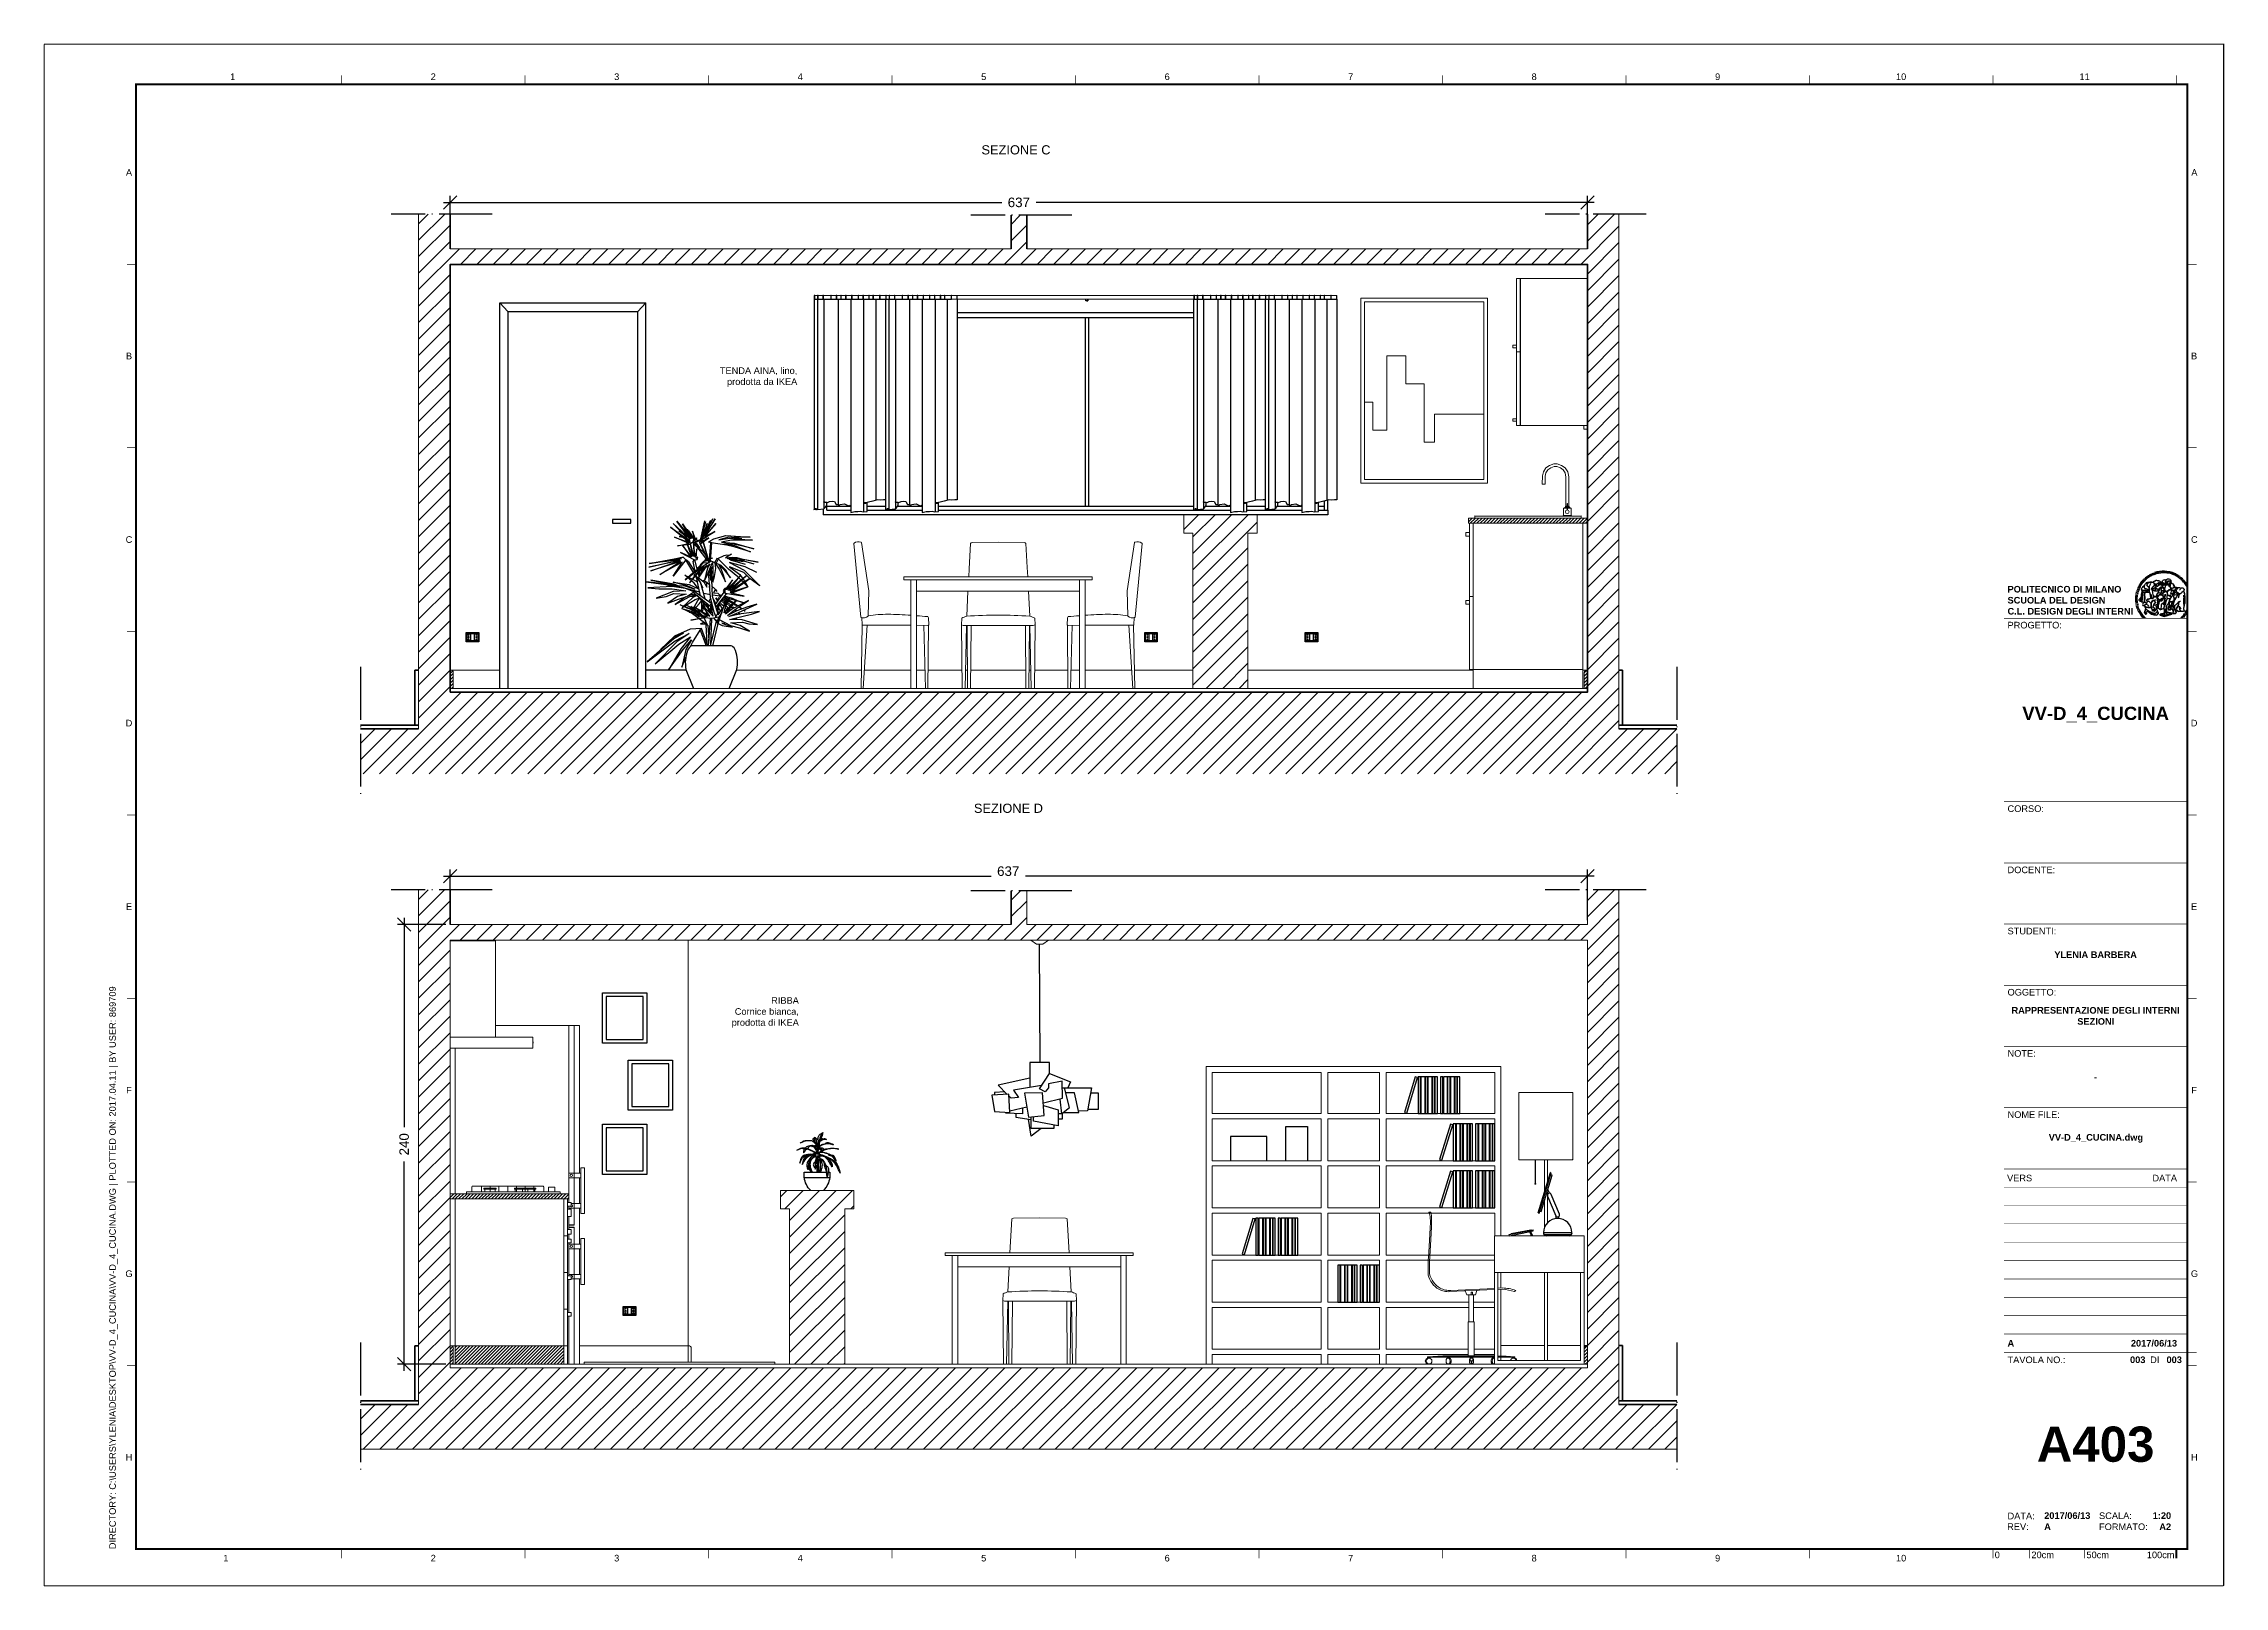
# Paper-space layout 'A402' of a CAD drawing. Header units: millimetres. Extents: x -1 to 593, y -1 to 419.
# The model-space entities are those that its viewports show. They can reach past a viewport. Long polylines and large blocks are cut down to what shows.
import ezdxf
from ezdxf.enums import TextEntityAlignment as Align

# ---------------------------------------------------------------- set-up
doc = ezdxf.new("R2010")
doc.units = ezdxf.units.MM
doc.set_wipeout_variables(frame=1)
doc.linetypes.add('ACAD_ISO04W100', pattern=[30, 24, -3, 0, -3])
for name, color, linetype, lineweight in [('A-ANNO-DIMS', 3, 'Continuous', 18), ('A-ANNO-TEXT', 3, 'Continuous', 18), ('A-DETL-MBND', 7, 'Continuous', 18), ('A-FURN', 6, 'Continuous', 18), ('A-LP-SEZIONI', 250, 'Continuous', 13), ('A-SECT A-MCUT', 7, 'Continuous', 35), ('A-SECT C-MCUT', 7, 'Continuous', 20), ('arredi', 4, 'Continuous', 20), ('battiscopa', 6, 'Continuous', 13), ('LAMPADA', 7, 'Continuous', 5)]:
    doc.layers.add(name, color=color, linetype=linetype, lineweight=lineweight)
for name, color, linetype in [('A-SECT-FURN', 2, 'Continuous'), ('G-ANNO-LOGO', 3, 'Continuous'), ('G-ANNO-TEXT', 3, 'Continuous'), ('G-ANNO-TTLB', 3, 'Continuous'), ('QUOTE', 3, 'Continuous'), ('VITI E CERNIERE', 8, 'Continuous')]:
    doc.layers.add(name, color=color, linetype=linetype)
doc.layers.add('G-ANNO-NPLT', color=210, linetype='Continuous', plot=False)
doc.layers.get('LAMPADA').freeze()
doc.styles.add('ARIAL', font='arial.ttf')
doc.styles.add('ARIAL-BOLD', font='')
doc.styles.add('E-ARIAL', font='arial.ttf')
doc.styles.get("Standard").update_dxf_attribs({"font": 'arial.ttf'})
doc.styles.get('ARIAL-BOLD').set_extended_font_data('Arial', bold=True)
doc.dimstyles.new('TICK_36', dxfattribs={"dimtxt": 2.6, "dimasz": 3.6, "dimexe": 1.8, "dimexo": 1.2, "dimgap": 1.8, "dimtad": 0, "dimdec": 0, "dimzin": 0, "dimdsep": 46, "dimtxsty": 'ARIAL', "dimblk": 'OBLIQUE', "dimcen": 1.8, "dimdle": 1.8, "dimclrd": 256, "dimclrt": 256, "dimadec": 0, "dimazin": 0, "dimtfac": 1, "dimtdec": 0, "dimtmove": 1, "dimatfit": 3, "dimldrblk": 'OPEN90', "dimfxl": 1, "dimtfill": 1, "dimtolj": 1, "dimtzin": 0, "dimarcsym": 0})

psp = doc.layouts.new('A402')

# ---------------------------------------------------------------- texts
at = {"layer": 'A-FURN', "char_height": 2.5, "attachment_point": 1}
for s, insert in [('{\\C3;SEZIONE C}', (254.77, 391.74)), ('{\\C3;SEZIONE D}', (252.71, 212.37))]:
    psp.add_mtext_dynamic_manual_height_columns(s, width=94.1172, gutter_width=12.5, heights=[0], dxfattribs=dict(at, insert=insert))

msp = doc.modelspace()

# ---------------------------------------------------------------- blocks, each defined once
blk = doc.blocks.new('logoPolimi')
for p, q in [((-1.49, 1.84), (-1.36, 1.68)), ((-1.41, 1.91), (-1.28, 1.74)), ((-1.32, 1.97), (-1.2, 1.8)), ((-1.22, 2.03), (-1.11, 1.85)), ((-1.13, 2.09), (-1.03, 1.9)), ((-1.03, 2.14), (-0.94, 1.95)), ((-0.93, 2.18), (-0.84, 1.99)), ((-0.83, 2.22), (-0.75, 2.03)), ((-0.72, 2.26), (-0.66, 2.06)), ((-0.61, 2.29), (-0.56, 2.09)), ((-0.51, 2.32), (-0.46, 2.11)), ((-0.4, 2.34), (-0.36, 2.13)), ((-0.29, 2.35), (-0.26, 2.14)), ((-0.18, 2.36), (-0.16, 2.15)), ((-0.07, 2.37), (-0.06, 2.16)), ((0.04, 2.37), (0.04, 2.16)), ((0.15, 2.36), (0.14, 2.16)), ((0.26, 2.36), (0.24, 2.15)), ((0.37, 2.34), (0.34, 2.13)), ((0.48, 2.32), (0.44, 2.12)), ((0.59, 2.3), (0.54, 2.09)), ((0.69, 2.27), (0.63, 2.07)), ((0.8, 2.23), (0.73, 2.03)), ((0.9, 2.19), (0.82, 2)), ((1, 2.15), (0.91, 1.96)), ((1.1, 2.1), (1, 1.91)), ((1.2, 2.04), (1.09, 1.86)), ((1.29, 1.99), (1.18, 1.81)), ((1.38, 1.92), (1.26, 1.75)), ((1.47, 1.86), (1.34, 1.69)), ((-2.37, 0.12), (-2.16, 0.11)), ((-2.37, 0.01), (-2.16, 0.01)), ((-2.36, 0.23), (-2.15, 0.21)), ((-2.35, 0.34), (-2.14, 0.31)), ((-2.33, 0.45), (-2.12, 0.41)), ((-2.3, 0.55), (-2.1, 0.51)), ((-2.28, 0.66), (-2.07, 0.6)), ((-2.24, 0.77), (-2.04, 0.7)), ((-2.2, 0.87), (-2.01, 0.79)), ((-2.16, 0.97), (-1.97, 0.89)), ((-2.11, 1.07), (-1.93, 0.98)), ((-2.06, 1.17), (-1.88, 1.07)), ((-2.01, 1.26), (-1.83, 1.15)), ((-1.94, 1.36), (-1.77, 1.24)), ((-1.88, 1.45), (-1.71, 1.32)), ((-1.84, 0.03), (-1.82, 0.35)), ((-1.81, 1.53), (-1.65, 1.4)), ((-1.74, 1.61), (-1.58, 1.47)), ((-1.73, 0.59), (-1.73, 0.59)), ((-1.73, 0.59), (-1.73, 0.59)), ((-1.66, 1.69), (-1.51, 1.54)), ((-1.65, 0.57), (-1.65, 0.57)), ((-1.59, 1.12), (-1.59, 1.12)), ((-1.58, 1.77), (-1.44, 1.61)), ((-1.51, 0.55), (-1.51, 0.55)), ((-1.51, 0.55), (-1.51, 0.55)), ((-1.31, 0.79), (-1.21, 0.75)), ((-1.21, 0.75), (-1.31, 0.79)), ((-1.21, 0.75), (-1.31, 0.79)), ((-1.21, 0.75), (-1.21, 0.75)), ((-1.21, 0.75), (-1.21, 0.75)), ((-1.19, 0.76), (-1.19, 0.76)), ((-1.19, 0.76), (-1.19, 0.76)), ((-1.17, 0.99), (-1.18, 0.99)), ((-1.18, 0.99), (-1.17, 0.99)), ((-1.16, 0.57), (-1.16, 0.57)), ((-1.16, 0.57), (-1.16, 0.57)), ((-1.1, 0.01), (-0.99, 0.06)), ((-0.99, 0.06), (-1.1, 0.01)), ((-0.99, 0.06), (-1.1, 0.01)), ((-0.99, 0.06), (-0.99, 0.06)), ((-0.99, 0.06), (-0.99, 0.06)), ((-0.97, 0.79), (-0.98, 0.79)), ((-0.89, 0.84), (-0.97, 0.79)), ((-0.97, 0.79), (-0.89, 0.84)), ((-0.96, 1.41), (-0.96, 1.41)), ((-0.96, 1.41), (-0.96, 1.41)), ((-0.89, 0.84), (-0.82, 0.87)), ((-0.82, 0.87), (-0.89, 0.84)), ((-0.89, 0.84), (-0.82, 0.87)), ((-0.88, 0.83), (-0.89, 0.84)), ((-0.85, 1.39), (-0.85, 1.39)), ((-0.85, 1.39), (-0.85, 1.39)), ((-0.84, 0.14), (-0.84, 0.14)), ((-0.77, 1.08), (-0.78, 1.08)), ((-0.78, 1.08), (-0.77, 1.08)), ((-0.61, 1.12), (-0.77, 1.08)), ((-0.77, 1.08), (-0.61, 1.12)), ((-0.77, 1.08), (-0.61, 1.12)), ((-0.75, 1.3), (-0.76, 1.29)), ((-0.76, 1.29), (-0.75, 1.3)), ((-0.65, 0.99), (-0.7, 0.96)), ((-0.69, 0.18), (-0.68, 0.18)), ((-0.66, 0.93), (-0.66, 0.93)), ((-0.66, 0.93), (-0.64, 0.93)), ((-0.66, 0.93), (-0.66, 0.93)), ((-0.66, 0.93), (-0.66, 0.93)), ((-0.63, 1.01), (-0.63, 1.01)), ((-0.63, 1.01), (-0.62, 1.01)), ((-0.63, 0.66), (-0.63, 0.66)), ((-0.6, 1.12), (-0.61, 1.12)), ((-0.61, 1.12), (-0.6, 1.12)), ((-0.61, 1.12), (-0.6, 1.12)), ((-0.61, 0.86), (-0.57, 0.85)), ((-0.57, 0.85), (-0.61, 0.86)), ((-0.61, 0.86), (-0.57, 0.85)), ((-0.53, 1.08), (-0.6, 1.12)), ((-0.6, 1.12), (-0.6, 1.11)), ((-0.6, 1.12), (-0.53, 1.08)), ((-0.57, 0.8), (-0.59, 0.8)), ((-0.57, 0.85), (-0.53, 0.84)), ((-0.57, 0.85), (-0.57, 0.85)), ((-0.57, 0.85), (-0.57, 0.85)), ((-0.57, 0.85), (-0.53, 0.84)), ((-0.56, 0.29), (-0.49, 0.48)), ((-0.56, 0.14), (-0.56, 0.29)), ((-0.5, 0.11), (-0.56, 0.14)), ((-0.53, 0.84), (-0.51, 0.84)), ((-0.53, 0.84), (-0.51, 0.84)), ((-0.53, 0.84), (-0.53, 0.84)), ((-0.51, 0.11), (-0.51, 0.11)), ((-0.51, 0.11), (-0.51, 0.11)), ((-0.34, 0.33), (-0.5, 0.11)), ((-0.49, 0.48), (-0.41, 0.55)), ((-0.42, 0.8), (-0.47, 0.79)), ((-0.42, 0.8), (-0.47, 0.79)), ((-0.47, 0.79), (-0.45, 0.76)), ((-0.47, 0.79), (-0.45, 0.76)), ((-0.45, 1.14), (-0.42, 1.11)), ((-0.42, 1.26), (-0.36, 1.22)), ((-0.41, 0.55), (-0.34, 0.49)), ((-0.4, 1.37), (-0.38, 1.38)), ((-0.39, 1.37), (-0.4, 1.37)), ((-0.35, 1.33), (-0.4, 1.37)), ((-0.39, 1.24), (-0.4, 1.23)), ((-0.38, 1.14), (-0.38, 1.14)), ((-0.34, 0.49), (-0.09, 0.48)), ((-0.16, 0.32), (-0.34, 0.33)), ((-0.14, 0.32), (-0.31, 0.34)), ((-0.28, 1.3), (-0.29, 1.3)), ((-0.28, 1.3), (-0.28, 1.3)), ((-0.16, 1.24), (-0.16, 1.25)), ((-0.16, 1.25), (-0.16, 1.25)), ((-0.16, 0.49), (-0.14, 0.64)), ((-0.06, 0.27), (-0.16, 0.32)), ((-0.1, 0.88), (-0.09, 0.87)), ((-0.08, 1.37), (-0.08, 1.38)), ((-0.08, 1.23), (-0.05, 1.21)), ((-0.05, 1.21), (-0.08, 1.23)), ((-0.08, 1.23), (-0.05, 1.21)), ((-0.03, 0.26), (-0.06, 0.27)), ((-0.05, 1.21), (-0.04, 1.21)), ((-0.04, 1.21), (-0.05, 1.21)), ((-0.04, 1.21), (-0.04, 1.21)), ((-0.04, 1.21), (-0.04, 1.21)), ((-0.04, 0.48), (-0.03, 0.26)), ((0.03, 1.15), (0.03, 1.15)), ((0.03, 0.66), (0.03, 0.67)), ((0.07, 0.58), (0.07, 0.57)), ((0.1, 1.18), (0.1, 1.18)), ((0.1, 0.84), (0.1, 0.84)), ((0.13, 1.32), (0.17, 1.19)), ((0.14, 0.71), (0.34, 0.65)), ((0.31, 0.56), (0.17, 0.63)), ((0.27, 1.61), (0.27, 1.61)), ((0.27, 1.61), (0.27, 1.61)), ((0.27, 1.61), (0.27, 1.61)), ((0.29, 1.29), (0.29, 1.29)), ((0.29, 1.29), (0.29, 1.29)), ((0.29, 1.29), (0.29, 1.29)), ((0.29, 1.29), (0.29, 1.29)), ((0.33, 0.49), (0.34, 0.49)), ((0.33, 0.03), (0.35, 0.03)), ((0.33, 0.03), (0.35, 0.03)), ((0.34, 0.65), (0.34, 0.64)), ((0.35, 0.03), (0.57, 0.06)), ((0.35, 0.03), (0.57, 0.06)), ((0.35, 0.03), (0.35, 0.03)), ((0.35, 0.03), (0.35, 0.03)), ((0.38, 1.36), (0.37, 1.35)), ((0.38, 0.34), (0.37, 0.34)), ((0.38, 0.34), (0.38, 0.34)), ((0.43, 0.67), (0.39, 0.64)), ((0.49, 1.05), (0.51, 1.13)), ((0.51, 1.13), (0.49, 1.05)), ((0.49, 1.05), (0.51, 1.13)), ((0.51, 1.31), (0.5, 1.29)), ((0.51, 1.13), (0.52, 1.23)), ((0.52, 1.23), (0.51, 1.23)), ((0.51, 1.23), (0.52, 1.23)), ((0.52, 1.23), (0.51, 1.13)), ((0.51, 1.13), (0.52, 1.23)), ((0.52, 1.24), (0.6, 1.37)), ((0.52, 1.23), (0.6, 1.36)), ((0.6, 1.36), (0.52, 1.23)), ((0.52, 1.23), (0.52, 1.23)), ((0.52, 1.23), (0.52, 1.24)), ((0.52, 1.23), (0.52, 1.23)), ((0.55, 1.07), (0.53, 1.06)), ((0.53, 1.04), (0.53, 1.06)), ((0.53, 1.05), (0.53, 1.04)), ((0.54, 0.3), (0.63, 0.32)), ((0.54, -0.08), (0.61, 0.06)), ((0.61, 0.06), (0.54, -0.08)), ((0.54, -0.08), (0.61, 0.06)), ((0.56, 0.19), (0.59, 0.21)), ((0.57, 1.07), (0.57, 1.07)), ((0.57, 1.07), (0.57, 1.07)), ((0.57, 1.07), (0.57, 1.07)), ((0.57, 1.07), (0.57, 1.07)), ((0.57, 1.07), (0.57, 1.07)), ((0.57, 1.07), (0.57, 1.07)), ((0.57, 1.07), (0.57, 1.07)), ((0.58, 0.3), (0.59, 0.29)), ((0.59, 0.78), (0.59, 0.79)), ((0.59, 0.79), (0.59, 0.79)), ((0.59, 0.79), (0.59, 0.79)), ((0.59, 0.79), (0.59, 0.78)), ((0.61, 0.06), (0.6, 0.07)), ((0.6, 0.07), (0.61, 0.06)), ((0.61, 0.06), (0.61, 0.07)), ((0.62, 0.21), (0.65, 0.22)), ((0.64, 1.37), (0.65, 1.37)), ((0.69, 0.86), (0.68, 0.86)), ((0.68, 0.86), (0.69, 0.86)), ((0.68, 0.76), (0.68, 0.76)), ((0.76, 0.26), (0.76, 0.26)), ((0.82, 0.35), (0.84, 0.36)), ((0.82, 0.35), (0.82, 0.35)), ((0.84, 0.36), (0.84, 0.37)), ((0.85, 0.34), (1.05, 0.35)), ((0.93, 1.05), (0.93, 1.05)), ((0.93, 1.05), (0.93, 1.05)), ((0.93, 1.05), (0.93, 1.04)), ((0.93, 1.05), (0.93, 1.05)), ((0.97, 0.66), (0.96, 0.66)), ((1.01, 0.97), (0.98, 0.96)), ((1.17, 0.96), (1.17, 0.95)), ((1.17, 0.95), (1.17, 0.95)), ((1.34, 0.37), (1.26, 0.04)), ((1.27, 0.37), (1.27, 0.38)), ((1.28, 0.95), (1.28, 0.95)), ((1.37, 0.73), (1.46, 0.81)), ((1.41, 0.4), (1.41, 0.41)), ((1.56, 1.79), (1.42, 1.63)), ((1.64, 1.71), (1.49, 1.56)), ((1.49, 0.9), (1.57, 0.92)), ((1.72, 1.63), (1.56, 1.49)), ((1.67, 0.6), (1.57, 0.53)), ((1.79, 1.55), (1.63, 1.41)), ((1.86, 1.47), (1.7, 1.34)), ((1.93, 1.38), (1.76, 1.26)), ((1.99, 1.29), (1.81, 1.17)), ((2.05, 1.19), (1.87, 1.09)), ((2.1, 1.1), (1.92, 1)), ((2.15, 1), (1.96, 0.91)), ((2.19, 0.9), (2, 0.82)), ((2.23, 0.79), (2.04, 0.72)), ((2.27, 0.69), (2.07, 0.63)), ((2.3, 0.58), (2.09, 0.53)), ((2.32, 0.47), (2.12, 0.43)), ((2.34, 0.37), (2.13, 0.33)), ((2.36, 0.26), (2.15, 0.23)), ((2.37, 0.15), (2.16, 0.13)), ((2.37, 0.04), (2.16, 0.03)), ((-2.37, -0.1), (-2.16, -0.09)), ((-2.36, -0.21), (-2.15, -0.19)), ((-2.35, -0.32), (-2.14, -0.29)), ((-2.33, -0.43), (-2.12, -0.39)), ((-2.31, -0.54), (-2.1, -0.49)), ((-2.28, -0.65), (-2.08, -0.59)), ((-2.25, -0.75), (-2.05, -0.69)), ((-2.21, -0.86), (-2.02, -0.78)), ((-2.17, -0.96), (-1.98, -0.87)), ((-2.12, -1.06), (-1.93, -0.96)), ((-2.07, -1.16), (-1.89, -1.05)), ((-2.04, -0.15), (-1.97, -0.2)), ((-2.01, -1.25), (-1.84, -1.14)), ((-1.95, -1.34), (-1.78, -1.22)), ((-1.89, -1.43), (-1.72, -1.31)), ((-1.82, -1.52), (-1.66, -1.38)), ((-1.75, -1.6), (-1.59, -1.46)), ((-1.67, -1.68), (-1.52, -1.53)), ((-1.58, -0.12), (-1.6, -0.18)), ((-1.6, -0.18), (-1.58, -0.28)), ((-1.57, -0.54), (-1.59, -0.54)), ((-1.59, -0.54), (-1.59, -0.54)), ((-1.59, -1.76), (-1.45, -1.6)), ((-1.56, -0.32), (-1.56, -0.31)), ((-1.56, -0.31), (-1.56, -0.31)), ((-1.53, -0.65), (-1.53, -0.65)), ((-1.53, -0.65), (-1.53, -0.65)), ((-1.51, -1.83), (-1.37, -1.67)), ((-1.48, -0.86), (-1.48, -0.85)), ((-1.42, -0.37), (-1.42, -0.37)), ((-1.42, -1.9), (-1.29, -1.73)), ((-1.38, -0.46), (-1.38, -0.46)), ((-1.33, -1.96), (-1.21, -1.79)), ((-1.31, -0.24), (-1.31, -0.23)), ((-1.31, -0.23), (-1.31, -0.24)), ((-1.23, -0.19), (-1.23, -0.19)), ((-1.23, -0.19), (-1.23, -0.19)), ((-1.23, -0.19), (-1.23, -0.19)), ((-1.23, -0.19), (-1.23, -0.19)), ((-1.01, -0.39), (-1.02, -0.39)), ((-1.02, -0.39), (-1.01, -0.39)), ((-1.02, -0.7), (-1.02, -0.7)), ((-1.02, -0.7), (-1.02, -0.7)), ((-1.02, -0.7), (-1.02, -0.7)), ((-0.79, -0.51), (-0.83, -0.58)), ((-0.83, -0.58), (-0.79, -0.51)), ((-0.83, -0.58), (-0.79, -0.51)), ((-0.78, -1.05), (-0.83, -0.94)), ((-0.83, -0.94), (-0.78, -1.05)), ((-0.83, -0.94), (-0.83, -0.94)), ((-0.83, -0.94), (-0.78, -1.05)), ((-0.82, -1.23), (-0.82, -1.23)), ((-0.82, -1.23), (-0.77, -1.23)), ((-0.77, -1.23), (-0.82, -1.23)), ((-0.82, -1.23), (-0.82, -1.23)), ((-0.77, -1.23), (-0.82, -1.23)), ((-0.75, -0.96), (-0.8, -0.89)), ((-0.8, -0.89), (-0.79, -0.92)), ((-0.79, -0.92), (-0.8, -0.89)), ((-0.8, -0.89), (-0.75, -0.96)), ((-0.79, -0.92), (-0.8, -0.89)), ((-0.8, -0.89), (-0.8, -0.89)), ((-0.8, -0.89), (-0.75, -0.96)), ((-0.79, -0.92), (-0.78, -0.95)), ((-0.78, -0.95), (-0.79, -0.92)), ((-0.78, -0.95), (-0.79, -0.92)), ((-0.77, -0.49), (-0.78, -0.48)), ((-0.78, -0.48), (-0.77, -0.49)), ((-0.78, -0.95), (-0.76, -1)), ((-0.76, -1), (-0.78, -0.95)), ((-0.76, -1), (-0.78, -0.95)), ((-0.71, -0.89), (-0.75, -0.87)), ((-0.75, -0.87), (-0.71, -0.89)), ((-0.75, -0.87), (-0.71, -0.89)), ((-0.72, -1.01), (-0.75, -0.96)), ((-0.75, -0.96), (-0.72, -1.01)), ((-0.75, -0.96), (-0.72, -1.01)), ((-0.64, -0.93), (-0.71, -0.89)), ((-0.71, -0.89), (-0.64, -0.93)), ((-0.71, -0.89), (-0.64, -0.93)), ((-0.66, -0.53), (-0.66, -0.53)), ((-0.66, -0.53), (-0.66, -0.53)), ((-0.66, -0.53), (-0.66, -0.53)), ((-0.39, -0.81), (-0.51, -0.69)), ((-0.51, -1.04), (-0.5, -1.04)), ((-0.48, -0.42), (-0.48, -0.42)), ((-0.48, -0.42), (-0.48, -0.42)), ((-0.48, -0.42), (-0.48, -0.42)), ((-0.41, -0.51), (-0.41, -0.51)), ((-0.38, -0.05), (-0.39, -0.12)), ((-0.39, -0.12), (-0.37, -0.1)), ((-0.35, -0.14), (-0.37, -0.08)), ((-0.37, -0.09), (-0.37, -0.09)), ((-0.33, -0.12), (-0.35, -0.14)), ((-0.32, -0.14), (-0.35, -0.14)), ((-0.35, -0.18), (-0.34, -0.22)), ((-0.34, -0.08), (-0.29, -0.16)), ((-0.34, -0.22), (-0.34, -0.22)), ((-0.27, -0.17), (-0.32, -0.14)), ((-0.25, -0.91), (-0.26, -0.9)), ((-0.26, -1.29), (0.1, -1.2)), ((0.1, -1.2), (-0.26, -1.29)), ((0.08, -1.4), (-0.26, -1.29)), ((-0.26, -1.29), (0.08, -1.4)), ((-0.26, -1.38), (-0.26, -1.29)), ((-0.26, -1.29), (-0.26, -1.29)), ((-0.26, -1.29), (-0.26, -1.38)), ((-0.26, -1.29), (0.08, -1.4)), ((-0.26, -1.29), (-0.26, -1.29)), ((0.08, -1.49), (-0.26, -1.38)), ((-0.26, -1.38), (0.09, -1.49)), ((-0.14, -0.15), (-0.16, -0.13)), ((-0.11, -0.04), (-0.12, -0.05)), ((-0.04, -0.41), (-0.01, -0.44)), ((-0.01, -0.44), (-0.04, -0.41)), ((-0.04, -0.41), (-0.01, -0.44)), ((0.07, -0.84), (0.07, -0.84)), ((0.07, -0.84), (0.07, -0.84)), ((0.1, -1.2), (0.08, -1.32)), ((0.08, -1.32), (0.13, -1.2)), ((0.08, -1.4), (0.72, -1.22)), ((0.72, -1.22), (0.08, -1.4)), ((0.08, -1.4), (0.72, -1.22)), ((0.72, -1.31), (0.08, -1.49)), ((0.08, -1.44), (0.08, -1.4)), ((0.08, -1.4), (0.08, -1.44)), ((0.08, -1.4), (0.08, -1.49)), ((0.08, -1.49), (0.08, -1.44)), ((0.08, -1.44), (0.08, -1.44)), ((0.08, -1.44), (0.08, -1.45)), ((0.08, -1.45), (0.08, -1.46)), ((0.08, -1.46), (0.08, -1.49)), ((0.1, -1.01), (0.09, -0.86)), ((0.1, -1.01), (0.09, -0.86)), ((0.09, -1.49), (0.72, -1.31)), ((0.1, -1.2), (0.12, -1.04)), ((0.12, -1.04), (0.1, -1.2)), ((0.13, -1.2), (0.1, -1.2)), ((0.1, -1.2), (0.13, -1.2)), ((0.13, -1.2), (0.1, -1.2)), ((0.1, -1.2), (0.1, -1.2)), ((0.11, -0.44), (0.11, -0.44)), ((0.11, -0.44), (0.11, -0.44)), ((0.12, -0.21), (0.12, -0.21)), ((0.12, -0.21), (0.12, -0.21)), ((0.12, -0.21), (0.12, -0.21)), ((0.12, -0.21), (0.12, -0.21)), ((0.12, -0.21), (0.12, -0.21)), ((0.12, -0.21), (0.12, -0.21)), ((0.12, -0.21), (0.12, -0.21)), ((0.12, -0.21), (0.12, -0.21)), ((0.12, -0.21), (0.12, -0.21)), ((0.12, -0.21), (0.12, -0.21)), ((0.12, -0.21), (0.12, -0.21)), ((0.12, -0.21), (0.12, -0.21)), ((0.12, -0.21), (0.12, -0.21)), ((0.12, -0.56), (0.14, -0.53)), ((0.14, -0.53), (0.12, -0.56)), ((0.12, -0.56), (0.14, -0.53)), ((0.12, -1.04), (0.12, -1.04)), ((0.12, -1.04), (0.12, -1.04)), ((0.12, -1.04), (0.12, -1.04)), ((0.21, -0.99), (0.13, -1.2)), ((0.13, -1.2), (0.21, -0.99)), ((0.36, -1.14), (0.13, -1.2)), ((0.13, -1.2), (0.26, -1.17)), ((0.14, -0.53), (0.16, -0.49)), ((0.16, -0.49), (0.14, -0.53)), ((0.14, -0.53), (0.16, -0.49)), ((0.16, -0.49), (0.16, -0.49)), ((0.16, -0.49), (0.16, -0.49)), ((0.28, -1.19), (0.21, -0.99)), ((0.21, -0.99), (0.31, -1.27)), ((0.24, -0.17), (0.24, -0.16)), ((0.24, -0.16), (0.24, -0.17)), ((0.25, -0.84), (0.25, -0.88)), ((0.25, -0.88), (0.25, -0.84)), ((0.25, -0.88), (0.25, -0.84)), ((0.25, -0.88), (0.29, -1.17)), ((0.26, -0.88), (0.25, -0.88)), ((0.31, -1.27), (0.25, -0.88)), ((0.26, -1.17), (0.28, -1.16)), ((0.28, -1.16), (0.36, -1.14)), ((0.29, -1.17), (0.28, -1.19)), ((0.36, -1.14), (0.72, -1.22)), ((0.72, -1.22), (0.36, -1.14)), ((0.49, -0.31), (0.49, -0.31)), ((0.49, -0.31), (0.49, -0.31)), ((0.5, -0.27), (0.5, -0.27)), ((0.51, -0.27), (0.51, -0.27)), ((0.72, -0.81), (0.75, -0.89)), ((0.72, -1.22), (0.72, -1.31)), ((0.72, -1.31), (0.72, -1.22)), ((0.74, -0.23), (0.74, -0.23)), ((0.74, -0.23), (0.75, -0.24)), ((0.75, -0.23), (0.75, -0.23)), ((0.86, -0.25), (0.82, -0.34)), ((0.87, -0.22), (0.86, -0.23)), ((0.87, -0.22), (0.86, -0.25)), ((0.96, -0.58), (0.96, -0.57)), ((1.05, -1.05), (1.04, -1.05)), ((1.28, -2), (1.17, -1.82)), ((1.37, -1.93), (1.25, -1.76)), ((1.31, -0.27), (1.3, -0.26)), ((1.3, -0.26), (1.3, -0.26)), ((1.3, -0.26), (1.3, -0.26)), ((1.3, -0.26), (1.31, -0.27)), ((1.3, -0.26), (1.3, -0.26)), ((1.46, -1.87), (1.33, -1.7)), ((1.54, -1.8), (1.41, -1.64)), ((1.63, -1.72), (1.48, -1.57)), ((1.71, -1.65), (1.55, -1.5)), ((1.78, -1.57), (1.62, -1.43)), ((1.85, -1.48), (1.69, -1.35)), ((1.92, -1.39), (1.75, -1.27)), ((1.98, -1.3), (1.81, -1.19)), ((2.04, -1.21), (1.86, -1.1)), ((2.09, -1.11), (1.91, -1.01)), ((2.14, -1.01), (1.95, -0.92)), ((2.19, -0.91), (1.99, -0.83)), ((2.23, -0.81), (2.03, -0.74)), ((2.26, -0.7), (2.06, -0.64)), ((2.29, -0.6), (2.09, -0.55)), ((2.32, -0.49), (2.11, -0.45)), ((2.34, -0.38), (2.13, -0.35)), ((2.35, -0.27), (2.15, -0.25)), ((2.37, -0.08), (2.16, -0.07)), ((2.36, -0.16), (2.16, -0.15)), ((-1.24, -2.02), (-1.13, -1.84)), ((-1.14, -2.08), (-1.04, -1.89)), ((-1.04, -2.13), (-0.95, -1.94)), ((-0.94, -2.18), (-0.86, -1.98)), ((-0.84, -2.22), (-0.77, -2.02)), ((-0.74, -2.25), (-0.67, -2.05)), ((-0.63, -2.29), (-0.57, -2.08)), ((-0.52, -2.31), (-0.48, -2.11)), ((-0.42, -2.33), (-0.38, -2.13)), ((-0.31, -2.35), (-0.28, -2.14)), ((-0.2, -2.36), (-0.18, -2.15)), ((-0.09, -2.37), (-0.08, -2.16)), ((0.03, -2.37), (0.02, -2.16)), ((0.14, -2.37), (0.12, -2.16)), ((0.25, -2.36), (0.22, -2.15)), ((0.35, -2.34), (0.32, -2.14)), ((0.46, -2.32), (0.42, -2.12)), ((0.57, -2.3), (0.52, -2.1)), ((0.68, -2.27), (0.62, -2.07)), ((0.78, -2.24), (0.71, -2.04)), ((0.89, -2.2), (0.81, -2)), ((0.99, -2.15), (0.9, -1.96)), ((1.09, -2.11), (0.99, -1.92)), ((1.19, -2.05), (1.08, -1.87))]:
    blk.add_line(p, q)
for points in [[(-1.9, 0.12), (-1.94, 0.02), (-2.05, -0.09), (-2.05, -0.09)], [(-1.86, 0.38), (-1.86, 0.38), (-1.87, 0.19), (-1.9, 0.12)], [(-1.76, 0.6), (-1.76, 0.6), (-1.84, 0.57), (-1.86, 0.38)], [(-1.86, -0.04), (-1.84, 0.02), (-1.84, 0.03), (-1.84, 0.03)], [(-1.82, 0.78), (-1.83, 0.8), (-1.85, 0.86), (-1.83, 0.88)], [(-1.82, 0.78), (-1.83, 0.8), (-1.85, 0.86), (-1.83, 0.88)], [(-1.83, 0.88), (-1.81, 0.9), (-1.76, 0.96), (-1.76, 0.96)], [(-1.83, 0.88), (-1.81, 0.9), (-1.76, 0.96), (-1.76, 0.96)], [(-1.76, 0.6), (-1.83, 0.7), (-1.78, 0.74), (-1.78, 0.74)], [(-1.78, 0.74), (-1.79, 0.74), (-1.83, 0.7), (-1.76, 0.6)], [(-1.78, 0.74), (-1.8, 0.76), (-1.81, 0.78), (-1.82, 0.78)], [(-1.78, 0.74), (-1.8, 0.76), (-1.81, 0.78), (-1.82, 0.78)], [(-1.82, 0.35), (-1.81, 0.5), (-1.73, 0.59), (-1.73, 0.59)], [(-1.82, -0.19), (-1.73, -0.07), (-1.75, 0.14), (-1.75, 0.3)], [(-1.75, 0.33), (-1.75, 0.17), (-1.73, -0.05), (-1.8, -0.17)], [(-1.78, 0.74), (-1.75, 0.72), (-1.72, 0.69), (-1.68, 0.7)], [(-1.68, 0.7), (-1.72, 0.69), (-1.75, 0.72), (-1.78, 0.74)], [(-1.68, 0.7), (-1.72, 0.69), (-1.75, 0.72), (-1.78, 0.74)], [(-1.78, 0.74), (-1.78, 0.74), (-1.78, 0.74), (-1.78, 0.74)], [(-1.76, 0.96), (-1.68, 1.1), (-1.59, 1.12), (-1.59, 1.12)], [(-1.76, 0.96), (-1.68, 1.1), (-1.6, 1.12), (-1.6, 1.12)], [(-1.73, 0.59), (-1.74, 0.59), (-1.75, 0.6), (-1.76, 0.6)], [(-1.73, 0.59), (-1.74, 0.59), (-1.75, 0.6), (-1.76, 0.6)], [(-1.75, 0.3), (-1.76, 0.47), (-1.65, 0.57), (-1.65, 0.57)], [(-1.65, 0.57), (-1.65, 0.57), (-1.76, 0.5), (-1.75, 0.33)], [(-1.65, 0.57), (-1.68, 0.58), (-1.7, 0.58), (-1.73, 0.59)], [(-1.65, 0.57), (-1.68, 0.58), (-1.7, 0.58), (-1.73, 0.59)], [(-1.5, 0.71), (-1.53, 0.74), (-1.61, 0.71), (-1.68, 0.7)], [(-1.68, 0.7), (-1.61, 0.71), (-1.53, 0.73), (-1.5, 0.71)], [(-1.5, 0.71), (-1.53, 0.73), (-1.61, 0.71), (-1.68, 0.7)], [(-1.51, 0.55), (-1.56, 0.56), (-1.61, 0.56), (-1.65, 0.57)], [(-1.65, 0.57), (-1.61, 0.56), (-1.56, 0.56), (-1.51, 0.55)], [(-1.51, 0.55), (-1.56, 0.56), (-1.61, 0.56), (-1.65, 0.57)], [(-1.59, 1.12), (-1.6, 1.06), (-1.61, 0.99), (-1.61, 0.97)], [(-1.61, 0.97), (-1.61, 0.99), (-1.6, 1.06), (-1.59, 1.12)], [(-1.61, 0.97), (-1.61, 0.99), (-1.6, 1.06), (-1.59, 1.12)], [(-1.61, 0.97), (-1.61, 0.95), (-1.56, 0.88), (-1.54, 0.87)], [(-1.54, 0.87), (-1.56, 0.88), (-1.61, 0.95), (-1.61, 0.97)], [(-1.54, 0.87), (-1.56, 0.88), (-1.61, 0.96), (-1.61, 0.97)], [(-1.59, 1.12), (-1.59, 1.13), (-1.59, 1.15), (-1.58, 1.16)], [(-1.59, 1.12), (-1.59, 1.13), (-1.59, 1.15), (-1.58, 1.16)], [(-1.58, 1.16), (-1.57, 1.21), (-1.52, 1.23), (-1.49, 1.25)], [(-1.58, 1.16), (-1.57, 1.21), (-1.52, 1.23), (-1.49, 1.25)], [(-1.58, 0.36), (-1.58, 0.48), (-1.51, 0.55), (-1.51, 0.55)], [(-1.51, 0.55), (-1.51, 0.55), (-1.58, 0.48), (-1.58, 0.36)], [(-1.51, 0.55), (-1.51, 0.55), (-1.58, 0.48), (-1.58, 0.36)], [(-1.55, 0.04), (-1.55, 0.08), (-1.58, 0.25), (-1.58, 0.36)], [(-1.58, 0.36), (-1.58, 0.25), (-1.55, 0.08), (-1.55, 0.04)], [(-1.58, 0.36), (-1.58, 0.25), (-1.55, 0.08), (-1.55, 0.04)], [(-1.58, -0.12), (-1.57, -0.06), (-1.55, 0.02), (-1.55, 0.04)], [(-1.55, 0.04), (-1.55, 0.02), (-1.57, -0.06), (-1.58, -0.12)], [(-1.55, 0.04), (-1.55, 0.02), (-1.56, -0.04), (-1.57, -0.1)], [(-1.54, 0.87), (-1.52, 0.85), (-1.47, 0.83), (-1.44, 0.83)], [(-1.44, 0.83), (-1.47, 0.83), (-1.52, 0.85), (-1.54, 0.87)], [(-1.45, 0.83), (-1.47, 0.83), (-1.52, 0.85), (-1.54, 0.87)], [(-1.51, 0.55), (-1.33, 0.54), (-1.16, 0.57), (-1.16, 0.57)], [(-1.16, 0.57), (-1.16, 0.57), (-1.33, 0.54), (-1.51, 0.55)], [(-1.16, 0.57), (-1.16, 0.57), (-1.33, 0.54), (-1.51, 0.55)], [(-1.5, 0.71), (-1.46, 0.68), (-1.4, 0.62), (-1.33, 0.66)], [(-1.33, 0.66), (-1.4, 0.62), (-1.46, 0.68), (-1.5, 0.71)], [(-1.33, 0.66), (-1.4, 0.62), (-1.46, 0.68), (-1.5, 0.71)], [(-1.49, 1.25), (-1.46, 1.26), (-1.42, 1.33), (-1.39, 1.36)], [(-1.49, 1.25), (-1.46, 1.27), (-1.43, 1.34), (-1.39, 1.36)], [(-1.31, 0.79), (-1.33, 0.79), (-1.42, 0.83), (-1.45, 0.83)], [(-1.44, 0.83), (-1.42, 0.83), (-1.33, 0.79), (-1.31, 0.79)], [(-1.31, 0.79), (-1.33, 0.79), (-1.42, 0.83), (-1.44, 0.83)], [(-1.35, 1.1), (-1.4, 1.17), (-1.36, 1.23), (-1.29, 1.31)], [(-1.29, 1.31), (-1.36, 1.23), (-1.4, 1.17), (-1.35, 1.1)], [(-1.35, 1.1), (-1.4, 1.17), (-1.36, 1.23), (-1.29, 1.31)], [(-1.39, 1.36), (-1.35, 1.38), (-1.26, 1.4), (-1.19, 1.41)], [(-1.39, 1.36), (-1.35, 1.38), (-1.26, 1.4), (-1.19, 1.41)], [(-1.18, 0.99), (-1.24, 0.97), (-1.3, 1.03), (-1.35, 1.1)], [(-1.35, 1.1), (-1.3, 1.03), (-1.24, 0.97), (-1.18, 0.99)], [(-1.18, 1), (-1.24, 0.97), (-1.3, 1.03), (-1.35, 1.1)], [(-1.33, 0.66), (-1.28, 0.7), (-1.23, 0.73), (-1.21, 0.75)], [(-1.21, 0.75), (-1.23, 0.73), (-1.28, 0.7), (-1.33, 0.66)], [(-1.21, 0.75), (-1.23, 0.73), (-1.28, 0.7), (-1.33, 0.66)], [(-1.29, 1.31), (-1.22, 1.39), (-1.01, 1.41), (-0.96, 1.41)], [(-0.96, 1.41), (-1.01, 1.41), (-1.22, 1.39), (-1.29, 1.31)], [(-1.29, 1.31), (-1.22, 1.39), (-1.01, 1.41), (-0.96, 1.41)], [(-1.24, -0.02), (-1.21, -0.01), (-1.1, 0.01), (-1.1, 0.01)], [(-1.1, 0.01), (-1.1, 0.01), (-1.21, -0.01), (-1.24, -0.02)], [(-1.1, 0.01), (-1.1, 0.01), (-1.21, -0.01), (-1.24, -0.02)], [(-1.21, 0.75), (-1.2, 0.75), (-1.19, 0.76), (-1.19, 0.76)], [(-1.19, 0.76), (-1.19, 0.76), (-1.2, 0.75), (-1.21, 0.75)], [(-1.19, 0.76), (-1.19, 0.76), (-1.2, 0.76), (-1.21, 0.75)], [(-1.19, 1.41), (-1.11, 1.43), (-0.97, 1.41), (-0.97, 1.41)], [(-1.19, 1.41), (-1.12, 1.43), (-0.98, 1.41), (-0.98, 1.41)], [(-1.19, 0.76), (-1.19, 0.77), (-1.18, 0.78), (-1.18, 0.79)], [(-1.18, 0.79), (-1.18, 0.78), (-1.19, 0.77), (-1.19, 0.76)], [(-1.19, 0.76), (-1.19, 0.77), (-1.19, 0.78), (-1.18, 0.79)], [(-1.18, 0.68), (-1.18, 0.68), (-1.19, 0.71), (-1.19, 0.76)], [(-1.19, 0.76), (-1.19, 0.71), (-1.18, 0.68), (-1.18, 0.68)], [(-1.18, 0.68), (-1.18, 0.68), (-1.19, 0.71), (-1.19, 0.76)], [(-1.18, 0.97), (-1.18, 0.97), (-1.18, 0.98), (-1.17, 0.99)], [(-1.17, 0.99), (-1.18, 0.98), (-1.18, 0.97), (-1.18, 0.97)], [(-1.18, 0.97), (-1.18, 0.97), (-1.18, 0.98), (-1.17, 0.99)], [(-1.18, 0.79), (-1.17, 0.86), (-1.18, 0.95), (-1.18, 0.97)], [(-1.18, 0.97), (-1.18, 0.95), (-1.17, 0.86), (-1.18, 0.79)], [(-1.18, 0.79), (-1.17, 0.86), (-1.18, 0.95), (-1.18, 0.97)], [(-1.16, 0.57), (-1.17, 0.6), (-1.18, 0.64), (-1.18, 0.68)], [(-1.18, 0.68), (-1.18, 0.64), (-1.17, 0.6), (-1.16, 0.57)], [(-1.16, 0.57), (-1.17, 0.6), (-1.18, 0.64), (-1.18, 0.68)], [(-1.17, 0.99), (-1.17, 1.03), (-1.16, 1.09), (-1.14, 1.13)], [(-1.09, 0.42), (-1.1, 0.44), (-1.14, 0.48), (-1.16, 0.57)], [(-1.16, 0.57), (-1.14, 0.48), (-1.1, 0.44), (-1.09, 0.42)], [(-1.09, 0.42), (-1.1, 0.44), (-1.14, 0.48), (-1.16, 0.57)], [(-1.14, 1.13), (-1.12, 1.18), (-1.05, 1.31), (-1.05, 1.31)], [(-1.12, 0.46), (-1.12, 0.46), (-1.13, 0.38), (-1.11, 0.26)], [(-1.11, 0.26), (-1.08, 0.14), (-1.05, 0.03), (-1.05, 0.03)], [(-1.02, 0.32), (-1.02, 0.32), (-1.08, 0.4), (-1.09, 0.42)], [(-1.09, 0.42), (-1.08, 0.4), (-1.02, 0.32), (-1.02, 0.32)], [(-1.02, 0.32), (-1.02, 0.32), (-1.08, 0.4), (-1.09, 0.42)], [(-0.98, 0.2), (-0.98, 0.21), (-1.02, 0.32), (-1.02, 0.32)], [(-1.02, 0.32), (-1.02, 0.32), (-0.98, 0.21), (-0.98, 0.2)], [(-0.98, 0.2), (-0.98, 0.21), (-1.02, 0.32), (-1.02, 0.32)], [(-1.01, 0.12), (-1, 0.16), (-0.98, 0.19), (-0.98, 0.2)], [(-0.98, 0.2), (-0.98, 0.19), (-1, 0.16), (-1.01, 0.12)], [(-1.01, 0.12), (-1, 0.16), (-0.98, 0.19), (-0.98, 0.2)], [(-0.99, 0.06), (-1, 0.07), (-1.01, 0.1), (-1.01, 0.12)], [(-1.01, 0.12), (-1.01, 0.1), (-1, 0.07), (-0.99, 0.06)], [(-0.99, 0.06), (-1, 0.07), (-1.01, 0.1), (-1.01, 0.12)], [(-0.99, 0.06), (-0.99, 0.06), (-0.99, 0.06), (-0.98, 0.05)], [(-0.98, 0.05), (-0.99, 0.06), (-0.99, 0.06), (-0.99, 0.06)], [(-0.99, 0.05), (-0.99, 0.06), (-0.99, 0.06), (-0.99, 0.06)], [(-0.95, 0.02), (-0.96, 0.03), (-0.97, 0.04), (-0.99, 0.05)], [(-0.98, 1.41), (-0.98, 1.41), (-0.97, 1.41), (-0.96, 1.41)], [(-0.98, 0.81), (-0.94, 0.85), (-0.92, 0.93), (-0.91, 0.97)], [(-0.91, 0.97), (-0.92, 0.93), (-0.94, 0.85), (-0.98, 0.81)], [(-0.91, 0.97), (-0.92, 0.93), (-0.94, 0.85), (-0.98, 0.81)], [(-0.98, 0.79), (-0.98, 0.81), (-0.98, 0.81), (-0.98, 0.81)], [(-0.98, 0.81), (-0.98, 0.81), (-0.98, 0.81), (-0.98, 0.79)], [(-0.98, 0.81), (-0.98, 0.81), (-0.98, 0.81), (-0.98, 0.79)], [(-0.98, 0.79), (-0.98, 0.79), (-0.98, 0.78), (-0.97, 0.77)], [(-0.98, 0.79), (-0.98, 0.79), (-0.98, 0.78), (-0.97, 0.77)], [(-0.98, 0.05), (-0.97, 0.04), (-0.96, 0.03), (-0.95, 0.02)], [(-0.95, 0.02), (-0.96, 0.03), (-0.97, 0.04), (-0.98, 0.05)], [(-0.97, 1.41), (-0.97, 1.41), (-0.97, 1.41), (-0.96, 1.41)], [(-0.97, 0.77), (-0.96, 0.74), (-0.91, 0.64), (-0.91, 0.57)], [(-0.97, 0.77), (-0.96, 0.74), (-0.91, 0.64), (-0.91, 0.57)], [(-0.96, 1.41), (-0.94, 1.41), (-0.9, 1.41), (-0.85, 1.39)], [(-0.96, 1.41), (-0.94, 1.41), (-0.9, 1.41), (-0.85, 1.39)], [(-0.95, 0.02), (-0.94, 0.01), (-0.92, 0.01), (-0.9, 0.01)], [(-0.9, 0.01), (-0.92, 0.01), (-0.94, 0.01), (-0.95, 0.02)], [(-0.91, 0.01), (-0.92, 0.01), (-0.94, 0.01), (-0.95, 0.02)], [(-0.91, 0.97), (-0.89, 1), (-0.87, 1.01), (-0.84, 1.02)], [(-0.84, 1.02), (-0.87, 1.01), (-0.89, 1), (-0.91, 0.97)], [(-0.84, 1.02), (-0.87, 1.01), (-0.89, 1.01), (-0.91, 0.97)], [(-0.91, 0.57), (-0.91, 0.5), (-0.9, 0.43), (-0.88, 0.37)], [(-0.91, 0.57), (-0.91, 0.5), (-0.9, 0.43), (-0.88, 0.37)], [(-0.87, 0.03), (-0.87, 0.03), (-0.89, 0.01), (-0.91, 0.01)], [(-0.9, 0.01), (-0.89, 0.01), (-0.87, 0.03), (-0.87, 0.03)], [(-0.87, 0.03), (-0.87, 0.03), (-0.89, 0.01), (-0.9, 0.01)], [(-0.88, 0.84), (-0.88, 0.84), (-0.89, 0.79), (-0.88, 0.77)], [(-0.88, 0.77), (-0.89, 0.79), (-0.88, 0.83), (-0.88, 0.83)], [(-0.74, 0.66), (-0.85, 0.67), (-0.88, 0.77), (-0.88, 0.77)], [(-0.88, 0.77), (-0.88, 0.77), (-0.85, 0.67), (-0.74, 0.66)], [(-0.88, 0.37), (-0.86, 0.32), (-0.83, 0.25), (-0.82, 0.25)], [(-0.88, 0.37), (-0.86, 0.32), (-0.83, 0.25), (-0.82, 0.25)], [(-0.87, 0.03), (-0.86, 0.03), (-0.86, 0.05), (-0.86, 0.06)], [(-0.86, 0.06), (-0.86, 0.05), (-0.86, 0.03), (-0.87, 0.03)], [(-0.86, 0.06), (-0.86, 0.05), (-0.86, 0.03), (-0.87, 0.03)], [(-0.85, 1.39), (-0.86, 1.42), (-0.8, 1.45), (-0.8, 1.46)], [(-0.85, 1.39), (-0.86, 1.42), (-0.83, 1.44), (-0.82, 1.45)], [(-0.86, 0.06), (-0.86, 0.07), (-0.86, 0.1), (-0.85, 0.11)], [(-0.85, 0.11), (-0.86, 0.1), (-0.86, 0.07), (-0.86, 0.06)], [(-0.85, 0.11), (-0.86, 0.1), (-0.86, 0.07), (-0.86, 0.06)], [(-0.81, 1.36), (-0.83, 1.37), (-0.84, 1.38), (-0.85, 1.39)], [(-0.85, 1.39), (-0.84, 1.38), (-0.83, 1.37), (-0.81, 1.36)], [(-0.85, 1.39), (-0.84, 1.38), (-0.83, 1.37), (-0.81, 1.36)], [(-0.85, 0.11), (-0.85, 0.12), (-0.84, 0.14), (-0.84, 0.14)], [(-0.84, 0.14), (-0.84, 0.14), (-0.85, 0.12), (-0.85, 0.11)], [(-0.84, 0.14), (-0.84, 0.14), (-0.85, 0.12), (-0.85, 0.11)], [(-0.84, 1.02), (-0.83, 1.03), (-0.81, 1.05), (-0.78, 1.08)], [(-0.78, 1.08), (-0.81, 1.05), (-0.83, 1.03), (-0.84, 1.02)], [(-0.78, 1.08), (-0.81, 1.05), (-0.83, 1.03), (-0.84, 1.02)], [(-0.84, 0.14), (-0.83, 0.15), (-0.81, 0.16), (-0.81, 0.16)], [(-0.81, 0.16), (-0.81, 0.16), (-0.83, 0.15), (-0.84, 0.14)], [(-0.81, 0.16), (-0.81, 0.16), (-0.84, 0.15), (-0.84, 0.14)], [(-0.84, 0.15), (-0.84, 0.15), (-0.84, 0.15), (-0.84, 0.14)], [(-0.84, 0.14), (-0.84, 0.14), (-0.84, 0.14), (-0.84, 0.14)], [(-0.84, 0.14), (-0.84, 0.14), (-0.84, 0.14), (-0.84, 0.14)], [(-0.84, 0.14), (-0.84, 0.14), (-0.84, 0.14), (-0.84, 0.14)], [(-0.82, 1.45), (-0.82, 1.45), (-0.8, 1.45), (-0.8, 1.45)], [(-0.82, 0.87), (-0.82, 0.87), (-0.72, 0.91), (-0.66, 0.93)], [(-0.66, 0.93), (-0.72, 0.91), (-0.82, 0.87), (-0.82, 0.87)], [(-0.82, 0.87), (-0.82, 0.87), (-0.72, 0.91), (-0.66, 0.93)], [(-0.82, 0.25), (-0.8, 0.25), (-0.77, 0.24), (-0.77, 0.23)], [(-0.82, 0.25), (-0.8, 0.25), (-0.78, 0.24), (-0.77, 0.23)], [(-0.76, 1.29), (-0.77, 1.32), (-0.79, 1.34), (-0.81, 1.36)], [(-0.81, 1.36), (-0.79, 1.34), (-0.77, 1.32), (-0.76, 1.29)], [(-0.81, 1.36), (-0.79, 1.34), (-0.77, 1.32), (-0.76, 1.3)], [(-0.81, 0.16), (-0.8, 0.17), (-0.8, 0.17), (-0.79, 0.18)], [(-0.79, 0.18), (-0.8, 0.17), (-0.8, 0.17), (-0.81, 0.16)], [(-0.79, 0.18), (-0.8, 0.17), (-0.8, 0.17), (-0.81, 0.16)], [(-0.8, 1.46), (-0.8, 1.49), (-0.69, 1.51), (-0.69, 1.51)], [(-0.8, 1.46), (-0.8, 1.49), (-0.75, 1.49), (-0.75, 1.49)], [(-0.8, 1.45), (-0.8, 1.45), (-0.8, 1.46), (-0.8, 1.46)], [(-0.79, 0.18), (-0.78, 0.18), (-0.77, 0.16), (-0.77, 0.16)], [(-0.77, 0.16), (-0.77, 0.16), (-0.78, 0.18), (-0.79, 0.18)], [(-0.77, 0.16), (-0.77, 0.16), (-0.78, 0.18), (-0.79, 0.18)], [(-0.78, 1.08), (-0.77, 1.1), (-0.76, 1.13), (-0.75, 1.16)], [(-0.75, 1.16), (-0.76, 1.13), (-0.77, 1.1), (-0.78, 1.08)], [(-0.75, 1.16), (-0.76, 1.13), (-0.77, 1.1), (-0.78, 1.08)], [(-0.77, 0.23), (-0.76, 0.22), (-0.72, 0.2), (-0.71, 0.2)], [(-0.77, 0.23), (-0.76, 0.22), (-0.72, 0.2), (-0.71, 0.2)], [(-0.77, 0.16), (-0.77, 0.16), (-0.74, 0.16), (-0.7, 0.17)], [(-0.7, 0.17), (-0.74, 0.16), (-0.77, 0.16), (-0.77, 0.16)], [(-0.7, 0.17), (-0.74, 0.16), (-0.77, 0.16), (-0.77, 0.16)], [(-0.76, 1.3), (-0.74, 1.25), (-0.73, 1.2), (-0.75, 1.16)], [(-0.75, 1.16), (-0.73, 1.2), (-0.74, 1.25), (-0.76, 1.29)], [(-0.76, 1.29), (-0.74, 1.25), (-0.73, 1.2), (-0.75, 1.16)], [(-0.75, 1.49), (-0.75, 1.52), (-0.69, 1.51), (-0.69, 1.51)], [(-0.7, 1.26), (-0.7, 1.28), (-0.73, 1.28), (-0.75, 1.3)], [(-0.75, 1.3), (-0.73, 1.28), (-0.7, 1.28), (-0.7, 1.26)], [(-0.71, 1.24), (-0.72, 1.25), (-0.73, 1.27), (-0.75, 1.28)], [(-0.63, 0.66), (-0.63, 0.66), (-0.73, 0.66), (-0.74, 0.66)], [(-0.74, 0.66), (-0.73, 0.66), (-0.63, 0.66), (-0.63, 0.66)], [(-0.65, 1.23), (-0.67, 1.24), (-0.71, 1.23), (-0.71, 1.24)], [(-0.71, 0.2), (-0.7, 0.2), (-0.69, 0.19), (-0.69, 0.18)], [(-0.71, 0.2), (-0.7, 0.2), (-0.69, 0.19), (-0.69, 0.18)], [(-0.65, 1.23), (-0.67, 1.24), (-0.7, 1.25), (-0.7, 1.26)], [(-0.7, 1.26), (-0.7, 1.25), (-0.67, 1.24), (-0.65, 1.23)], [(-0.7, 0.17), (-0.69, 0.17), (-0.68, 0.18), (-0.69, 0.18)], [(-0.69, 0.18), (-0.68, 0.18), (-0.69, 0.17), (-0.7, 0.17)], [(-0.69, 0.18), (-0.68, 0.18), (-0.69, 0.17), (-0.7, 0.17)], [(-0.69, 1.51), (-0.69, 1.59), (-0.51, 1.55), (-0.51, 1.55)], [(-0.69, 1.51), (-0.66, 1.55), (-0.66, 1.55), (-0.66, 1.55)], [(-0.66, 0.67), (-0.69, 0.69), (-0.68, 0.72), (-0.68, 0.76)], [(-0.68, 0.76), (-0.68, 0.72), (-0.69, 0.69), (-0.66, 0.67)], [(-0.66, 0.68), (-0.69, 0.69), (-0.68, 0.72), (-0.68, 0.76)], [(-0.68, 0.76), (-0.68, 0.79), (-0.67, 0.82), (-0.66, 0.83)], [(-0.66, 0.83), (-0.67, 0.82), (-0.68, 0.79), (-0.68, 0.76)], [(-0.68, 0.76), (-0.68, 0.79), (-0.67, 0.82), (-0.66, 0.83)], [(-0.68, 0.18), (-0.68, 0.18), (-0.56, 0.15), (-0.51, 0.11)], [(-0.68, 0.18), (-0.68, 0.18), (-0.56, 0.15), (-0.51, 0.11)], [(-0.66, 1.55), (-0.63, 1.57), (-0.51, 1.55), (-0.51, 1.55)], [(-0.62, 0.95), (-0.63, 0.95), (-0.64, 0.94), (-0.66, 0.93)], [(-0.66, 0.93), (-0.64, 0.94), (-0.63, 0.95), (-0.62, 0.95)], [(-0.66, 0.83), (-0.65, 0.85), (-0.61, 0.86), (-0.61, 0.86)], [(-0.61, 0.86), (-0.61, 0.86), (-0.65, 0.84), (-0.66, 0.83)], [(-0.66, 0.83), (-0.65, 0.84), (-0.61, 0.86), (-0.61, 0.86)], [(-0.63, 0.66), (-0.64, 0.67), (-0.65, 0.67), (-0.66, 0.68)], [(-0.63, 0.66), (-0.64, 0.67), (-0.65, 0.67), (-0.66, 0.67)], [(-0.66, 0.67), (-0.65, 0.67), (-0.64, 0.67), (-0.63, 0.66)], [(-0.59, 1.24), (-0.6, 1.23), (-0.63, 1.22), (-0.65, 1.23)], [(-0.65, 1.23), (-0.63, 1.22), (-0.6, 1.23), (-0.59, 1.24)], [(-0.56, 1.24), (-0.56, 1.24), (-0.63, 1.22), (-0.65, 1.23)], [(-0.63, 1.01), (-0.63, 1.01), (-0.64, 1), (-0.65, 0.99)], [(-0.64, 0.93), (-0.64, 0.93), (-0.58, 0.88), (-0.57, 0.85)], [(-0.64, 0.93), (-0.64, 0.93), (-0.58, 0.88), (-0.57, 0.85)], [(-0.6, 1.11), (-0.6, 1.11), (-0.59, 1.05), (-0.63, 1.01)], [(-0.6, 1.11), (-0.6, 1.11), (-0.59, 1.05), (-0.63, 1.01)], [(-0.5, 0.65), (-0.55, 0.61), (-0.6, 0.64), (-0.63, 0.66)], [(-0.5, 0.65), (-0.55, 0.61), (-0.6, 0.64), (-0.63, 0.66)], [(-0.62, 1.01), (-0.62, 1.01), (-0.62, 0.97), (-0.62, 0.95)], [(-0.62, 0.95), (-0.62, 0.97), (-0.62, 1.01), (-0.62, 1.01)], [(-0.56, 1.24), (-0.56, 1.24), (-0.57, 1.25), (-0.59, 1.24)], [(-0.59, 1.24), (-0.57, 1.25), (-0.56, 1.24), (-0.56, 1.24)], [(-0.41, 0.55), (-0.41, 0.55), (-0.59, 0.44), (-0.56, 0.15)], [(-0.52, 0.81), (-0.53, 0.8), (-0.56, 0.79), (-0.57, 0.8)], [(-0.57, 0.01), (-0.57, 0.01), (-0.38, -0.06), (-0.35, -0.15)], [(-0.49, 1.27), (-0.5, 1.26), (-0.53, 1.24), (-0.56, 1.24)], [(-0.52, 1.26), (-0.53, 1.26), (-0.54, 1.22), (-0.56, 1.24)], [(-0.56, 1.24), (-0.54, 1.22), (-0.53, 1.26), (-0.52, 1.26)], [(-0.47, 1.06), (-0.49, 1.06), (-0.53, 1.08), (-0.53, 1.08)], [(-0.53, 1.08), (-0.53, 1.08), (-0.49, 1.06), (-0.47, 1.06)], [(-0.53, 0.84), (-0.53, 0.84), (-0.52, 0.81), (-0.52, 0.81)], [(-0.49, 1.27), (-0.5, 1.26), (-0.51, 1.26), (-0.52, 1.26)], [(-0.52, 1.26), (-0.51, 1.26), (-0.5, 1.26), (-0.49, 1.27)], [(-0.51, 0.12), (-0.51, 0.12), (-0.52, 0.19), (-0.49, 0.21)], [(-0.51, 0.19), (-0.51, 0.18), (-0.52, 0.15), (-0.51, 0.14)], [(-0.51, 1.55), (-0.43, 1.57), (-0.43, 1.53), (-0.43, 1.53)], [(-0.51, 1.55), (-0.43, 1.57), (-0.35, 1.51), (-0.35, 1.51)], [(-0.51, 0.84), (-0.51, 0.84), (-0.46, 0.83), (-0.45, 0.83)], [(-0.51, 0.84), (-0.51, 0.84), (-0.46, 0.83), (-0.45, 0.83)], [(-0.42, 0.27), (-0.43, 0.27), (-0.5, 0.2), (-0.51, 0.19)], [(-0.51, 0.14), (-0.51, 0.13), (-0.47, 0.05), (-0.47, 0.04)], [(-0.51, 0.11), (-0.51, 0.11), (-0.51, 0.11), (-0.51, 0.11)], [(-0.51, 0.11), (-0.51, 0.11), (-0.47, 0.1), (-0.46, 0.04)], [(-0.51, 0.11), (-0.51, 0.11), (-0.51, 0.11), (-0.51, 0.11)], [(-0.51, 0.11), (-0.5, 0.11), (-0.5, 0.1), (-0.49, 0.1)], [(-0.47, 0.71), (-0.46, 0.66), (-0.5, 0.65), (-0.5, 0.65)], [(-0.47, 0.71), (-0.46, 0.66), (-0.5, 0.65), (-0.5, 0.65)], [(-0.44, 1.3), (-0.45, 1.3), (-0.47, 1.28), (-0.49, 1.27)], [(-0.49, 1.27), (-0.47, 1.28), (-0.45, 1.3), (-0.44, 1.3)], [(-0.44, 1.3), (-0.45, 1.3), (-0.47, 1.28), (-0.49, 1.27)], [(-0.49, 0.21), (-0.48, 0.21), (-0.47, 0.22), (-0.47, 0.23)], [(-0.49, 0.21), (-0.49, 0.21), (-0.49, 0.21), (-0.49, 0.21)], [(-0.37, -0.09), (-0.37, -0.07), (-0.49, 0.1), (-0.49, 0.1)], [(-0.46, 1.08), (-0.46, 1.07), (-0.46, 1.06), (-0.47, 1.06)], [(-0.47, 1.06), (-0.46, 1.06), (-0.46, 1.07), (-0.46, 1.08)], [(-0.45, 0.76), (-0.44, 0.74), (-0.47, 0.71), (-0.47, 0.71)], [(-0.45, 0.76), (-0.44, 0.74), (-0.47, 0.71), (-0.47, 0.71)], [(-0.47, 0.23), (-0.46, 0.24), (-0.44, 0.27), (-0.42, 0.27)], [(-0.47, 0.04), (-0.47, 0.03), (-0.44, 0.02), (-0.44, 0.01)], [(-0.44, 1.1), (-0.45, 1.1), (-0.46, 1.08), (-0.46, 1.08)], [(-0.46, 1.08), (-0.46, 1.09), (-0.45, 1.1), (-0.44, 1.1)], [(-0.46, 0.04), (-0.46, 0.03), (-0.45, 0.03), (-0.44, 0.02)], [(-0.45, 0.83), (-0.44, 0.83), (-0.39, 0.82), (-0.39, 0.82)], [(-0.45, 0.83), (-0.44, 0.83), (-0.39, 0.82), (-0.39, 0.82)], [(-0.36, 0.68), (-0.36, 0.66), (-0.45, 0.58), (-0.41, 0.55)], [(-0.41, 0.55), (-0.45, 0.58), (-0.4, 0.62), (-0.39, 0.62)], [(-0.41, 1.32), (-0.42, 1.3), (-0.43, 1.3), (-0.44, 1.3)], [(-0.44, 1.3), (-0.43, 1.3), (-0.42, 1.3), (-0.41, 1.32)], [(-0.41, 1.32), (-0.42, 1.3), (-0.43, 1.3), (-0.44, 1.3)], [(-0.42, 1.11), (-0.42, 1.11), (-0.44, 1.1), (-0.44, 1.1)], [(-0.44, 1.1), (-0.44, 1.1), (-0.42, 1.11), (-0.42, 1.11)], [(-0.44, 0.02), (-0.43, 0.01), (-0.44, 0.01), (-0.43, 0)], [(-0.44, 0.01), (-0.43, 0), (-0.43, -0.02), (-0.38, -0.05)], [(-0.43, 1.53), (-0.37, 1.53), (-0.35, 1.5), (-0.35, 1.5)], [(-0.4, 1.12), (-0.4, 1.11), (-0.42, 1.11), (-0.42, 1.11)], [(-0.42, 1.11), (-0.42, 1.11), (-0.4, 1.11), (-0.4, 1.12)], [(-0.39, 0.82), (-0.39, 0.81), (-0.42, 0.8), (-0.42, 0.8)], [(-0.39, 0.82), (-0.39, 0.81), (-0.42, 0.8), (-0.42, 0.8)], [(-0.35, 0.32), (-0.36, 0.31), (-0.41, 0.28), (-0.42, 0.27)], [(-0.42, 0.27), (-0.41, 0.27), (-0.39, 0.28), (-0.38, 0.3)], [(-0.4, 1.37), (-0.4, 1.37), (-0.39, 1.33), (-0.41, 1.32)], [(-0.41, 1.32), (-0.39, 1.33), (-0.4, 1.37), (-0.4, 1.37)], [(-0.4, 1.37), (-0.4, 1.37), (-0.39, 1.33), (-0.41, 1.32)], [(-0.34, 0.49), (-0.35, 0.51), (-0.36, 0.52), (-0.41, 0.55)], [(-0.41, 0.55), (-0.36, 0.52), (-0.35, 0.51), (-0.34, 0.49)], [(-0.38, 1.14), (-0.38, 1.14), (-0.39, 1.12), (-0.4, 1.12)], [(-0.4, 1.12), (-0.39, 1.12), (-0.38, 1.14), (-0.38, 1.14)], [(-0.37, 1.36), (-0.38, 1.36), (-0.38, 1.35), (-0.39, 1.37)], [(-0.39, 0.63), (-0.39, 0.64), (-0.38, 0.65), (-0.36, 0.67)], [(-0.39, 0.62), (-0.38, 0.63), (-0.39, 0.63), (-0.39, 0.63)], [(-0.38, 1.38), (-0.38, 1.38), (-0.38, 1.36), (-0.36, 1.36)], [(-0.38, 1.14), (-0.38, 1.14), (-0.35, 1.11), (-0.35, 1.15)], [(-0.35, 1.14), (-0.35, 1.11), (-0.38, 1.14), (-0.38, 1.14)], [(-0.38, 0.3), (-0.37, 0.31), (-0.34, 0.35), (-0.3, 0.34)], [(-0.35, 1.34), (-0.37, 1.35), (-0.37, 1.36), (-0.37, 1.36)], [(-0.36, 1.36), (-0.36, 1.36), (-0.37, 1.35), (-0.35, 1.34)], [(-0.36, 0.67), (-0.34, 0.68), (-0.35, 0.68), (-0.35, 0.73)], [(-0.35, 0.73), (-0.36, 0.68), (-0.35, 0.69), (-0.36, 0.68)], [(-0.35, 1.5), (-0.33, 1.52), (-0.31, 1.5), (-0.31, 1.5)], [(-0.35, 1.51), (-0.28, 1.52), (-0.25, 1.44), (-0.25, 1.44)], [(-0.28, 1.3), (-0.31, 1.32), (-0.34, 1.34), (-0.35, 1.34)], [(-0.35, 1.34), (-0.34, 1.34), (-0.31, 1.32), (-0.28, 1.3)], [(-0.28, 1.31), (-0.31, 1.32), (-0.31, 1.31), (-0.35, 1.33)], [(-0.3, 1.28), (-0.3, 1.26), (-0.34, 1.18), (-0.35, 1.14)], [(-0.35, 1.15), (-0.34, 1.18), (-0.3, 1.26), (-0.3, 1.28)], [(-0.3, 0.9), (-0.3, 0.9), (-0.34, 0.77), (-0.35, 0.73)], [(-0.35, 0.73), (-0.34, 0.78), (-0.32, 0.79), (-0.32, 0.79)], [(-0.31, 0.34), (-0.31, 0.34), (-0.34, 0.33), (-0.35, 0.32)], [(-0.25, 0.48), (-0.27, 0.49), (-0.33, 0.47), (-0.34, 0.49)], [(-0.34, 0.49), (-0.33, 0.47), (-0.21, 0.46), (-0.18, 0.47)], [(-0.32, 0.79), (-0.33, 0.84), (-0.31, 0.88), (-0.31, 0.88)], [(-0.31, 1.5), (-0.26, 1.48), (-0.25, 1.44), (-0.25, 1.44)], [(-0.31, 0.88), (-0.31, 0.91), (-0.26, 0.94), (-0.26, 0.94)], [(-0.29, 1.3), (-0.29, 1.3), (-0.29, 1.29), (-0.3, 1.28)], [(-0.3, 1.28), (-0.29, 1.29), (-0.29, 1.3), (-0.29, 1.3)], [(-0.3, 1.19), (-0.3, 1.2), (-0.26, 1.22), (-0.26, 1.22)], [(-0.3, 1.19), (-0.3, 1.2), (-0.26, 1.22), (-0.26, 1.22)], [(-0.25, 1.17), (-0.28, 1.17), (-0.29, 1.18), (-0.3, 1.19)], [(-0.25, 1.17), (-0.28, 1.17), (-0.29, 1.19), (-0.3, 1.19)], [(-0.26, 0.94), (-0.26, 0.94), (-0.29, 0.92), (-0.3, 0.9)], [(-0.3, 0.34), (-0.25, 0.33), (-0.15, 0.33), (-0.14, 0.32)], [(-0.25, 1.3), (-0.26, 1.3), (-0.27, 1.3), (-0.28, 1.31)], [(-0.25, 1.3), (-0.26, 1.3), (-0.27, 1.3), (-0.28, 1.3)], [(-0.26, 1.22), (-0.26, 1.22), (-0.22, 1.24), (-0.18, 1.24)], [(-0.26, 1.22), (-0.26, 1.22), (-0.22, 1.24), (-0.18, 1.24)], [(-0.26, 0.94), (-0.23, 1), (-0.18, 0.98), (-0.18, 0.98)], [(-0.18, 0.98), (-0.18, 0.98), (-0.23, 1), (-0.26, 0.94)], [(-0.25, 1.44), (-0.19, 1.42), (-0.22, 1.38), (-0.22, 1.38)], [(-0.25, 1.44), (-0.19, 1.42), (-0.21, 1.33), (-0.22, 1.33)], [(-0.22, 1.33), (-0.22, 1.32), (-0.22, 1.3), (-0.25, 1.3)], [(-0.22, 1.32), (-0.22, 1.32), (-0.22, 1.3), (-0.25, 1.3)], [(-0.22, 1.18), (-0.23, 1.17), (-0.23, 1.17), (-0.25, 1.17)], [(-0.22, 1.18), (-0.23, 1.17), (-0.23, 1.17), (-0.25, 1.17)], [(-0.18, 0.47), (-0.18, 0.47), (-0.23, 0.46), (-0.25, 0.48)], [(-0.22, 1.38), (-0.18, 1.35), (-0.21, 1.33), (-0.22, 1.32)], [(-0.21, 1.18), (-0.21, 1.19), (-0.22, 1.18), (-0.22, 1.18)], [(-0.21, 1.18), (-0.21, 1.18), (-0.22, 1.18), (-0.22, 1.18)], [(-0.22, 0.88), (-0.21, 0.91), (-0.19, 0.95), (-0.17, 0.96)], [(-0.17, 0.96), (-0.19, 0.95), (-0.21, 0.91), (-0.22, 0.88)], [(-0.22, 0.88), (-0.21, 0.91), (-0.19, 0.96), (-0.17, 0.96)], [(-0.19, 0.81), (-0.21, 0.83), (-0.22, 0.85), (-0.22, 0.88)], [(-0.22, 0.88), (-0.22, 0.85), (-0.21, 0.83), (-0.19, 0.81)], [(-0.19, 0.82), (-0.21, 0.83), (-0.22, 0.85), (-0.22, 0.88)], [(-0.13, 1.11), (-0.13, 1.11), (-0.2, 1.17), (-0.21, 1.18)], [(-0.13, 1.11), (-0.13, 1.11), (-0.2, 1.17), (-0.21, 1.18)], [(-0.16, 0), (-0.16, -0.01), (-0.17, -0.02), (-0.21, -0.04)], [(-0.17, 0.75), (-0.17, 0.77), (-0.18, 0.8), (-0.19, 0.82)], [(-0.17, 0.75), (-0.17, 0.77), (-0.18, 0.8), (-0.19, 0.81)], [(-0.19, 0.81), (-0.18, 0.8), (-0.17, 0.77), (-0.17, 0.75)], [(-0.19, -0.02), (-0.18, -0.02), (-0.16, -0.01), (-0.16, 0)], [(-0.18, 1.24), (-0.17, 1.24), (-0.17, 1.24), (-0.16, 1.25)], [(-0.18, 1.24), (-0.17, 1.24), (-0.17, 1.24), (-0.16, 1.24)], [(-0.18, 0.98), (-0.15, 0.99), (-0.13, 1), (-0.13, 1)], [(-0.13, 0.99), (-0.13, 0.99), (-0.15, 0.99), (-0.18, 0.98)], [(-0.18, 0.47), (-0.15, 0.48), (-0.14, 0.57), (-0.14, 0.57)], [(-0.15, 0.51), (-0.15, 0.49), (-0.18, 0.47), (-0.18, 0.47)], [(-0.17, 0.96), (-0.16, 0.96), (-0.13, 0.99), (-0.06, 0.97)], [(-0.06, 0.97), (-0.13, 0.99), (-0.16, 0.96), (-0.17, 0.96)], [(-0.17, 0.96), (-0.16, 0.97), (-0.13, 0.99), (-0.06, 0.97)], [(-0.15, 0.67), (-0.17, 0.7), (-0.17, 0.74), (-0.17, 0.75)], [(-0.17, 0.75), (-0.17, 0.74), (-0.17, 0.7), (-0.15, 0.67)], [(-0.15, 0.67), (-0.17, 0.7), (-0.17, 0.74), (-0.17, 0.75)], [(-0.17, -0.01), (-0.15, 0), (-0.08, 0.04), (-0.06, 0.05)], [(-0.16, 1.25), (-0.16, 1.25), (-0.16, 1.31), (-0.14, 1.33)], [(-0.16, 1.25), (-0.16, 1.25), (-0.16, 1.32), (-0.14, 1.33)], [(-0.16, 1.24), (-0.13, 1.25), (-0.11, 1.25), (-0.08, 1.23)], [(-0.08, 1.23), (-0.11, 1.25), (-0.13, 1.25), (-0.16, 1.24)], [(-0.16, 1.25), (-0.13, 1.25), (-0.11, 1.25), (-0.08, 1.23)], [(0.03, 0.66), (-0.09, 0.66), (-0.16, 0.69), (-0.16, 0.69)], [(-0.16, 0.49), (-0.16, 0.49), (0.03, 0.44), (0.07, 0.57)], [(0, 0.49), (-0.07, 0.47), (-0.16, 0.49), (-0.16, 0.49)], [(-0.16, 0), (-0.16, 0.01), (-0.14, 0.01), (-0.13, 0.01)], [(-0.13, 0.01), (-0.14, 0.01), (-0.16, 0.01), (-0.16, 0)], [(-0.14, 0.64), (-0.15, 0.65), (-0.15, 0.66), (-0.15, 0.67)], [(-0.15, 0.67), (-0.15, 0.66), (-0.15, 0.65), (-0.14, 0.64)], [(-0.14, 0.64), (-0.15, 0.65), (-0.15, 0.66), (-0.15, 0.67)], [(-0.14, 0.57), (-0.15, 0.56), (-0.15, 0.52), (-0.15, 0.51)], [(-0.14, 1.33), (-0.13, 1.34), (-0.1, 1.36), (-0.08, 1.37)], [(-0.14, 1.33), (-0.13, 1.34), (-0.1, 1.36), (-0.08, 1.37)], [(-0.14, 0.64), (-0.14, 0.61), (-0.13, 0.58), (-0.14, 0.57)], [(-0.14, 0.57), (-0.14, 0.59), (-0.14, 0.61), (-0.14, 0.64)], [(-0.06, 0.27), (-0.11, 0.27), (-0.14, 0.32), (-0.14, 0.32)], [(-0.14, 0.32), (-0.13, 0.31), (-0.07, 0.26), (-0.06, 0.26)], [(-0.04, 1.1), (-0.09, 1.08), (-0.13, 1.11), (-0.13, 1.11)], [(-0.04, 1.11), (-0.09, 1.08), (-0.13, 1.11), (-0.13, 1.11)], [(-0.06, 1.01), (-0.07, 1.01), (-0.13, 0.99), (-0.13, 0.99)], [(-0.13, 1), (-0.13, 1), (-0.11, 1), (-0.1, 1)], [(-0.13, 0.86), (-0.13, 0.86), (-0.1, 0.91), (-0.08, 0.89)], [(-0.13, 0.01), (-0.11, 0.02), (-0.07, 0.04), (-0.06, 0.05)], [(-0.06, 0.05), (-0.07, 0.04), (-0.11, 0.02), (-0.13, 0.01)], [(-0.08, 1.38), (-0.08, 1.38), (-0.12, 1.44), (-0.06, 1.51)], [(-0.08, 1.38), (-0.08, 1.38), (-0.12, 1.44), (-0.06, 1.51)], [(-0.1, 1), (-0.09, 1), (-0.06, 1.01), (-0.05, 1)], [(-0.09, 0.48), (-0.09, 0.48), (0, 0.47), (0.01, 0.49)], [(-0.05, 1.36), (-0.06, 1.37), (-0.07, 1.37), (-0.08, 1.37)], [(-0.08, 1.37), (-0.07, 1.37), (-0.06, 1.37), (-0.05, 1.36)], [(-0.08, 1.37), (-0.07, 1.37), (-0.06, 1.37), (-0.05, 1.36)], [(-0.06, 1.51), (0, 1.58), (0.02, 1.59), (0.04, 1.59)], [(-0.06, 1.51), (0, 1.58), (0.02, 1.59), (0.04, 1.59)], [(-0.05, 1.23), (-0.05, 1.23), (-0.06, 1.24), (-0.05, 1.25)], [(-0.05, 1.25), (-0.06, 1.24), (-0.05, 1.23), (-0.05, 1.23)], [(-0.05, 1.23), (-0.05, 1.23), (-0.06, 1.24), (-0.05, 1.25)], [(-0.01, 0.98), (-0.02, 1), (-0.06, 1.01), (-0.06, 1.01)], [(-0.06, 0.97), (-0.06, 0.97), (-0.03, 0.95), (-0.03, 0.95)], [(-0.03, 0.95), (-0.03, 0.95), (-0.06, 0.97), (-0.06, 0.97)], [(-0.06, 0.97), (-0.06, 0.97), (-0.03, 0.95), (-0.03, 0.95)], [(0.02, 0.2), (0.02, 0.21), (0, 0.26), (-0.06, 0.27)], [(-0.06, 0.26), (-0.05, 0.26), (-0.04, 0.26), (-0.03, 0.26)], [(-0.06, 0.05), (-0.04, 0.06), (0, 0.03), (0.01, 0.03)], [(-0.06, 0.05), (-0.05, 0.06), (-0.04, 0.06), (-0.03, 0.06)], [(-0.03, 0.06), (-0.04, 0.06), (-0.05, 0.06), (-0.06, 0.05)], [(0.1, 1.25), (0.08, 1.31), (-0.02, 1.35), (-0.05, 1.36)], [(-0.05, 1.36), (-0.02, 1.35), (0.08, 1.31), (0.1, 1.25)], [(-0.05, 1.36), (-0.02, 1.35), (0.08, 1.31), (0.1, 1.25)], [(-0.05, 1.25), (-0.04, 1.26), (-0.03, 1.25), (-0.03, 1.25)], [(-0.03, 1.25), (-0.03, 1.25), (-0.04, 1.26), (-0.05, 1.25)], [(-0.05, 1.25), (-0.04, 1.26), (-0.03, 1.25), (-0.03, 1.25)], [(-0.04, 1.21), (-0.05, 1.22), (-0.05, 1.23), (-0.05, 1.23)], [(-0.05, 1.23), (-0.05, 1.23), (-0.05, 1.22), (-0.04, 1.21)], [(-0.04, 1.21), (-0.05, 1.22), (-0.05, 1.23), (-0.05, 1.23)], [(-0.05, 1), (-0.05, 1), (-0.03, 1), (-0.02, 0.98)], [(-0.05, -0.03), (-0.05, -0.03), (-0.02, -0.01), (-0.01, 0.03)], [(-0.01, 0.03), (-0.02, -0.01), (-0.05, -0.03), (-0.05, -0.03)], [(-0.05, -0.03), (-0.05, -0.03), (-0.02, -0.01), (-0.01, 0.03)], [(-0.03, 1.18), (-0.03, 1.18), (-0.04, 1.2), (-0.04, 1.21)], [(0.03, 1.15), (0.02, 1.12), (-0.01, 1.12), (-0.04, 1.1)], [(0.03, 1.15), (0.02, 1.12), (-0.01, 1.13), (-0.04, 1.11)], [(-0.01, 0.9), (-0.04, 0.91), (-0.01, 0.93), (-0.01, 0.93)], [(-0.03, 1.25), (-0.02, 1.25), (-0.01, 1.24), (0, 1.23)], [(0, 1.23), (-0.01, 1.24), (-0.02, 1.25), (-0.03, 1.25)], [(-0.03, 1.25), (-0.02, 1.25), (-0.01, 1.24), (0, 1.23)], [(-0.03, 0.95), (-0.02, 0.94), (0, 0.93), (0.01, 0.92)], [(0.01, 0.92), (0, 0.93), (-0.02, 0.94), (-0.03, 0.95)], [(-0.03, 0.95), (-0.02, 0.94), (0, 0.93), (0.01, 0.92)], [(0.01, 0.23), (0.01, 0.25), (-0.02, 0.26), (-0.03, 0.26)], [(-0.03, 0.26), (-0.02, 0.26), (0.01, 0.25), (0.01, 0.23)], [(-0.03, 0.06), (-0.02, 0.05), (-0.01, 0.03), (-0.01, 0.03)], [(-0.01, 0.03), (-0.01, 0.03), (-0.02, 0.05), (-0.03, 0.06)], [(-0.02, 0.98), (-0.02, 0.98), (0.01, 0.98), (0.02, 0.97)], [(0.03, 0.95), (0.02, 0.97), (-0.01, 0.98), (-0.01, 0.98)], [(0.07, 0.85), (0.07, 0.85), (0.02, 0.89), (-0.01, 0.9)], [(-0.01, 0.03), (0, 0.03), (0.05, 0.04), (0.05, 0.04)], [(0.05, 0.04), (0.05, 0.04), (0, 0.03), (-0.01, 0.03)], [(0, 1.23), (0.01, 1.21), (0.01, 1.22), (0.02, 1.17)], [(0.02, 1.17), (0.01, 1.22), (0.01, 1.21), (0, 1.23)], [(0, 1.23), (0.01, 1.22), (0.01, 1.23), (0.02, 1.17)], [(0.06, 0.57), (0.04, 0.54), (0.03, 0.5), (0, 0.49)], [(0.01, 0.92), (0.03, 0.91), (0.03, 0.9), (0.03, 0.89)], [(0.03, 0.89), (0.03, 0.9), (0.03, 0.91), (0.01, 0.92)], [(0.01, 0.92), (0.03, 0.91), (0.03, 0.89), (0.03, 0.89)], [(0.01, 0.76), (0.01, 0.76), (0.04, 0.77), (0.06, 0.78)], [(0.01, 0.49), (0.03, 0.53), (0.07, 0.58), (0.07, 0.58)], [(0.02, 0.17), (0.04, 0.21), (0.01, 0.23), (0.01, 0.23)], [(0.01, 0.23), (0.01, 0.23), (0.04, 0.21), (0.02, 0.17)], [(0.01, 0.03), (0.02, 0.03), (0.12, 0.05), (0.08, 0.11)], [(0.02, 1.17), (0.03, 1.16), (0.03, 1.15), (0.03, 1.15)], [(0.03, 1.15), (0.03, 1.15), (0.03, 1.16), (0.02, 1.17)], [(0.02, 1.17), (0.03, 1.16), (0.03, 1.16), (0.03, 1.15)], [(0.02, 0.97), (0.02, 0.95), (0.05, 0.96), (0.05, 0.92)], [(0.08, 0.11), (0.04, 0.16), (0.02, 0.19), (0.02, 0.2)], [(0.07, 0.12), (0.07, 0.14), (0.02, 0.17), (0.02, 0.17)], [(0.02, 0.17), (0.02, 0.17), (0.07, 0.14), (0.07, 0.12)], [(0.21, 0.03), (0.21, 0.03), (0.02, -0.05), (0.1, -0.22)], [(0.08, 1.16), (0.07, 1.15), (0.03, 1.15), (0.03, 1.15)], [(0.08, 1.16), (0.07, 1.16), (0.03, 1.15), (0.03, 1.15)], [(0.06, 0.9), (0.07, 0.94), (0.03, 0.93), (0.03, 0.95)], [(0.03, 0.89), (0.03, 0.89), (0.05, 0.87), (0.05, 0.86)], [(0.05, 0.86), (0.05, 0.87), (0.03, 0.89), (0.03, 0.89)], [(0.03, 0.81), (0.06, 0.83), (0.07, 0.85), (0.07, 0.85)], [(0.03, 0.67), (0.04, 0.67), (0.06, 0.68), (0.08, 0.7)], [(0.08, 0.69), (0.07, 0.68), (0.04, 0.67), (0.03, 0.66)], [(0.04, 0.59), (0.04, 0.6), (0.03, 0.6), (0.03, 0.66)], [(0.03, 0.66), (0.03, 0.6), (0.06, 0.59), (0.06, 0.58)], [(0.04, 1.59), (0.07, 1.59), (0.11, 1.6), (0.11, 1.6)], [(0.04, 1.59), (0.07, 1.59), (0.11, 1.6), (0.11, 1.6)], [(0.06, 0.58), (0.05, 0.58), (0.05, 0.59), (0.04, 0.59)], [(0.05, 0.92), (0.05, 0.92), (0.07, 0.89), (0.07, 0.88)], [(0.05, 0.86), (0.05, 0.86), (0.07, 0.81), (0.07, 0.81)], [(0.06, 0.85), (0.05, 0.86), (0.05, 0.86), (0.05, 0.86)], [(0.05, 0.04), (0.09, 0.05), (0.08, 0.1), (0.07, 0.12)], [(0.07, 0.12), (0.08, 0.1), (0.09, 0.05), (0.05, 0.04)], [(0.08, 0.87), (0.08, 0.89), (0.06, 0.9), (0.06, 0.9)], [(0.07, 0.81), (0.07, 0.81), (0.06, 0.84), (0.06, 0.85)], [(0.08, 0.7), (0.06, 0.68), (0.08, 0.58), (0.06, 0.57)], [(0.08, 0.57), (0.08, 0.57), (0.07, 0.57), (0.06, 0.58)], [(0.06, 0.58), (0.07, 0.57), (0.07, 0.56), (0.07, 0.56)], [(0.07, 0.88), (0.07, 0.86), (0.1, 0.87), (0.1, 0.84)], [(0.07, 0.84), (0.07, 0.83), (0.08, 0.76), (0.08, 0.76)], [(0.07, 0.81), (0.07, 0.8), (0.08, 0.76), (0.08, 0.76)], [(0.08, 0.76), (0.08, 0.76), (0.07, 0.8), (0.07, 0.81)], [(0.07, 0.57), (0.08, 0.57), (0.08, 0.56), (0.08, 0.56)], [(0.07, 0.56), (0.07, 0.56), (0.09, 0.56), (0.11, 0.56)], [(0.1, 1.18), (0.1, 1.17), (0.09, 1.17), (0.08, 1.16)], [(0.1, 1.18), (0.1, 1.17), (0.09, 1.17), (0.08, 1.16)], [(0.11, 0.84), (0.1, 0.87), (0.08, 0.87), (0.08, 0.87)], [(0.08, 0.76), (0.08, 0.75), (0.09, 0.71), (0.08, 0.7)], [(0.08, 0.7), (0.09, 0.71), (0.08, 0.75), (0.08, 0.76)], [(0.08, 0.76), (0.08, 0.75), (0.1, 0.7), (0.08, 0.69)], [(0.11, 0.56), (0.1, 0.56), (0.08, 0.57), (0.08, 0.57)], [(0.08, 0.56), (0.08, 0.56), (0.1, 0.56), (0.11, 0.56)], [(0.1, 1.18), (0.11, 1.2), (0.12, 1.22), (0.1, 1.25)], [(0.1, 1.25), (0.12, 1.22), (0.11, 1.2), (0.1, 1.18)], [(0.1, 1.25), (0.12, 1.22), (0.11, 1.2), (0.1, 1.18)], [(0.16, 1.21), (0.15, 1.24), (0.11, 1.18), (0.1, 1.18)], [(0.16, 1.21), (0.15, 1.23), (0.11, 1.18), (0.1, 1.18)], [(0.1, 1.18), (0.1, 1.18), (0.1, 1.18), (0.1, 1.18)], [(0.1, 0.84), (0.1, 0.84), (0.15, 0.92), (0.16, 0.93)], [(0.11, 0.83), (0.1, 0.83), (0.1, 0.84), (0.1, 0.84)], [(0.1, 0.84), (0.1, 0.84), (0.1, 0.83), (0.11, 0.83)], [(0.11, 1.6), (0.11, 1.6), (0.19, 1.66), (0.27, 1.61)], [(0.11, 1.6), (0.11, 1.6), (0.19, 1.65), (0.27, 1.61)], [(0.11, 0.83), (0.11, 0.83), (0.16, 0.92), (0.16, 0.93)], [(0.12, 0.81), (0.12, 0.81), (0.11, 0.84), (0.11, 0.84)], [(0.12, 0.79), (0.11, 0.8), (0.11, 0.83), (0.11, 0.83)], [(0.11, 0.83), (0.11, 0.83), (0.11, 0.8), (0.12, 0.79)], [(0.11, 0.56), (0.11, 0.56), (0.12, 0.57), (0.14, 0.59)], [(0.14, 0.59), (0.12, 0.57), (0.11, 0.56), (0.11, 0.56)], [(0.11, 0.56), (0.13, 0.57), (0.15, 0.59), (0.15, 0.59)], [(0.12, -0.03), (0.12, -0.03), (0.11, 0.09), (0.12, 0.13)], [(0.13, 0.77), (0.12, 0.78), (0.12, 0.81), (0.12, 0.81)], [(0.12, 0.76), (0.12, 0.76), (0.12, 0.77), (0.12, 0.79)], [(0.12, 0.79), (0.12, 0.77), (0.12, 0.76), (0.12, 0.76)], [(0.15, 0.73), (0.15, 0.74), (0.12, 0.76), (0.12, 0.76)], [(0.12, 0.76), (0.12, 0.76), (0.15, 0.74), (0.15, 0.73)], [(0.12, 0.13), (0.12, 0.16), (0.15, 0.28), (0.17, 0.39)], [(0.12, 0.1), (0.12, 0.1), (0.2, 0.35), (0.25, 0.37)], [(0.13, 0.74), (0.13, 0.74), (0.14, 0.76), (0.13, 0.77)], [(0.16, 0.71), (0.16, 0.72), (0.14, 0.74), (0.13, 0.74)], [(0.14, 0.71), (0.14, 0.71), (0.15, 0.72), (0.15, 0.73)], [(0.15, 0.73), (0.15, 0.72), (0.14, 0.71), (0.14, 0.71)], [(0.16, 0.66), (0.16, 0.68), (0.14, 0.71), (0.14, 0.71)], [(0.14, 0.71), (0.14, 0.71), (0.16, 0.68), (0.16, 0.66)], [(0.14, 0.59), (0.17, 0.61), (0.15, 0.64), (0.16, 0.66)], [(0.16, 0.66), (0.15, 0.64), (0.17, 0.61), (0.14, 0.59)], [(0.16, 0.66), (0.17, 0.68), (0.15, 0.71), (0.15, 0.71)], [(0.15, 0.71), (0.15, 0.71), (0.16, 0.71), (0.16, 0.71)], [(0.15, 0.59), (0.18, 0.61), (0.16, 0.64), (0.16, 0.66)], [(0.16, 0.93), (0.16, 0.93), (0.23, 1.03), (0.16, 1.21)], [(0.16, 0.93), (0.16, 0.93), (0.23, 1.03), (0.16, 1.21)], [(0.18, 1.38), (0.18, 1.41), (0.21, 1.48), (0.21, 1.49)], [(0.21, 1.49), (0.21, 1.48), (0.18, 1.41), (0.18, 1.38)], [(0.18, 1.38), (0.18, 1.41), (0.21, 1.48), (0.21, 1.49)], [(0.2, 1.23), (0.2, 1.25), (0.18, 1.36), (0.18, 1.38)], [(0.18, 1.38), (0.18, 1.36), (0.2, 1.25), (0.2, 1.23)], [(0.2, 1.23), (0.2, 1.25), (0.18, 1.36), (0.18, 1.38)], [(0.23, 1.16), (0.23, 1.17), (0.21, 1.22), (0.2, 1.23)], [(0.2, 1.23), (0.21, 1.22), (0.23, 1.17), (0.23, 1.16)], [(0.23, 1.16), (0.23, 1.17), (0.21, 1.22), (0.2, 1.23)], [(0.21, 1.49), (0.21, 1.5), (0.23, 1.55), (0.24, 1.58)], [(0.24, 1.58), (0.23, 1.55), (0.21, 1.5), (0.21, 1.49)], [(0.21, 1.49), (0.21, 1.5), (0.23, 1.55), (0.24, 1.58)], [(0.22, 1.12), (0.22, 1.12), (0.22, 1.16), (0.23, 1.16)], [(0.23, 1.16), (0.22, 1.16), (0.22, 1.12), (0.22, 1.12)], [(0.22, 1.12), (0.22, 1.12), (0.23, 1.16), (0.23, 1.16)], [(0.25, 1.14), (0.24, 1.14), (0.22, 1.12), (0.22, 1.12)], [(0.22, 1.12), (0.22, 1.12), (0.24, 1.14), (0.25, 1.14)], [(0.25, 1.14), (0.24, 1.14), (0.22, 1.12), (0.22, 1.12)], [(0.24, 1.58), (0.25, 1.58), (0.26, 1.59), (0.27, 1.61)], [(0.27, 1.61), (0.26, 1.59), (0.25, 1.58), (0.24, 1.58)], [(0.24, 1.58), (0.25, 1.58), (0.26, 1.59), (0.27, 1.61)], [(0.28, 1.15), (0.27, 1.14), (0.25, 1.14), (0.25, 1.14)], [(0.25, 1.14), (0.25, 1.14), (0.27, 1.14), (0.28, 1.15)], [(0.28, 1.15), (0.27, 1.14), (0.25, 1.14), (0.25, 1.14)], [(0.27, 1.61), (0.28, 1.63), (0.31, 1.65), (0.32, 1.66)], [(0.27, 1.61), (0.29, 1.63), (0.31, 1.65), (0.32, 1.66)], [(0.27, 1.61), (0.27, 1.61), (0.27, 1.61), (0.27, 1.61)], [(0.28, 1.27), (0.27, 1.26), (0.28, 1.24), (0.28, 1.22)], [(0.28, 1.22), (0.28, 1.24), (0.27, 1.26), (0.28, 1.27)], [(0.28, 1.27), (0.27, 1.26), (0.28, 1.25), (0.28, 1.22)], [(0.29, 1.3), (0.28, 1.29), (0.28, 1.28), (0.28, 1.27)], [(0.29, 1.29), (0.28, 1.29), (0.28, 1.28), (0.28, 1.27)], [(0.28, 1.27), (0.28, 1.28), (0.28, 1.29), (0.29, 1.29)], [(0.28, 1.22), (0.28, 1.2), (0.28, 1.16), (0.28, 1.15)], [(0.28, 1.15), (0.28, 1.16), (0.28, 1.2), (0.28, 1.22)], [(0.28, 1.22), (0.28, 1.2), (0.28, 1.16), (0.28, 1.15)], [(0.35, 0.29), (0.34, 0.29), (0.28, 0.21), (0.29, 0.16)], [(0.35, 0.29), (0.34, 0.29), (0.28, 0.21), (0.29, 0.16)], [(0.3, 1.32), (0.3, 1.31), (0.29, 1.3), (0.29, 1.29)], [(0.29, 1.29), (0.29, 1.3), (0.3, 1.31), (0.3, 1.32)], [(0.3, 1.32), (0.3, 1.31), (0.29, 1.3), (0.29, 1.3)], [(0.37, 1.18), (0.32, 1.2), (0.29, 1.29), (0.29, 1.29)], [(0.29, 1.29), (0.29, 1.29), (0.32, 1.2), (0.37, 1.18)], [(0.29, 1.29), (0.29, 1.29), (0.32, 1.2), (0.37, 1.19)], [(0.29, 0.16), (0.3, 0.11), (0.33, 0.03), (0.33, 0.03)], [(0.29, 0.16), (0.3, 0.11), (0.33, 0.03), (0.33, 0.03)], [(0.31, 1.4), (0.31, 1.39), (0.3, 1.34), (0.3, 1.32)], [(0.31, 1.39), (0.31, 1.39), (0.3, 1.34), (0.3, 1.32)], [(0.3, 1.32), (0.3, 1.34), (0.31, 1.39), (0.31, 1.39)], [(0.32, 0.59), (0.3, 0.58), (0.32, 0.54), (0.32, 0.53)], [(0.32, 0.53), (0.32, 0.54), (0.3, 0.58), (0.32, 0.59)], [(0.35, 1.46), (0.34, 1.44), (0.32, 1.4), (0.31, 1.39)], [(0.31, 1.39), (0.32, 1.4), (0.34, 1.44), (0.35, 1.46)], [(0.35, 1.46), (0.34, 1.45), (0.32, 1.4), (0.31, 1.4)], [(0.32, 0.57), (0.31, 0.56), (0.31, 0.51), (0.32, 0.5)], [(0.32, 0.53), (0.31, 0.51), (0.33, 0.49), (0.33, 0.49)], [(0.33, 0.49), (0.33, 0.49), (0.31, 0.51), (0.32, 0.53)], [(0.32, 1.66), (0.33, 1.67), (0.41, 1.69), (0.41, 1.69)], [(0.32, 1.66), (0.33, 1.67), (0.4, 1.68), (0.4, 1.68)], [(0.34, 0.64), (0.33, 0.62), (0.33, 0.6), (0.32, 0.59)], [(0.34, 0.64), (0.34, 0.63), (0.32, 0.58), (0.32, 0.57)], [(0.32, 0.59), (0.33, 0.6), (0.33, 0.62), (0.34, 0.64)], [(0.32, 0.5), (0.33, 0.49), (0.33, 0.44), (0.34, 0.43)], [(0.35, 0.03), (0.35, 0.03), (0.33, -0.03), (0.32, -0.04)], [(0.32, -0.04), (0.33, -0.03), (0.35, 0.03), (0.35, 0.03)], [(0.32, -0.04), (0.33, -0.03), (0.35, 0.03), (0.35, 0.03)], [(0.4, 0.68), (0.39, 0.67), (0.34, 0.65), (0.34, 0.64)], [(0.37, 0.67), (0.36, 0.66), (0.35, 0.65), (0.34, 0.64)], [(0.34, 0.64), (0.35, 0.65), (0.36, 0.66), (0.37, 0.67)], [(0.39, 0.64), (0.39, 0.64), (0.35, 0.59), (0.34, 0.49)], [(0.34, 0.49), (0.34, 0.47), (0.34, 0.45), (0.34, 0.42)], [(0.34, 0.49), (0.34, 0.47), (0.34, 0.45), (0.35, 0.42)], [(0.34, 0.43), (0.35, 0.41), (0.37, 0.34), (0.4, 0.32)], [(0.34, 0.42), (0.34, 0.42), (0.35, 0.37), (0.38, 0.34)], [(0.39, 1.48), (0.38, 1.48), (0.35, 1.47), (0.35, 1.46)], [(0.35, 1.46), (0.35, 1.47), (0.38, 1.48), (0.39, 1.48)], [(0.39, 1.48), (0.38, 1.48), (0.35, 1.47), (0.35, 1.46)], [(0.35, 1.38), (0.35, 1.38), (0.38, 1.36), (0.41, 1.36)], [(0.35, 0.42), (0.35, 0.42), (0.35, 0.37), (0.38, 0.34)], [(0.37, 0.34), (0.37, 0.34), (0.36, 0.3), (0.35, 0.29)], [(0.37, 0.34), (0.37, 0.34), (0.36, 0.3), (0.35, 0.29)], [(0.37, 1.24), (0.37, 1.24), (0.39, 1.22), (0.41, 1.22)], [(0.51, 1.23), (0.45, 1.18), (0.37, 1.18), (0.37, 1.18)], [(0.37, 1.18), (0.37, 1.18), (0.45, 1.18), (0.51, 1.23)], [(0.37, 1.19), (0.37, 1.19), (0.45, 1.18), (0.52, 1.23)], [(0.43, 0.72), (0.4, 0.71), (0.41, 0.67), (0.37, 0.67)], [(0.37, 0.67), (0.41, 0.67), (0.4, 0.71), (0.43, 0.72)], [(0.38, 0.34), (0.39, 0.33), (0.44, 0.29), (0.44, 0.29)], [(0.46, 1.48), (0.45, 1.47), (0.4, 1.48), (0.39, 1.48)], [(0.39, 1.48), (0.4, 1.48), (0.45, 1.47), (0.46, 1.48)], [(0.46, 1.48), (0.45, 1.47), (0.4, 1.48), (0.39, 1.48)], [(0.4, 1.27), (0.4, 1.27), (0.39, 1.26), (0.42, 1.26)], [(0.4, 1.68), (0.4, 1.68), (0.5, 1.69), (0.55, 1.64)], [(0.46, 0.74), (0.42, 0.71), (0.4, 0.7), (0.4, 0.68)], [(0.4, 0.32), (0.44, 0.29), (0.49, 0.28), (0.5, 0.27)], [(0.41, 1.69), (0.41, 1.69), (0.5, 1.69), (0.55, 1.64)], [(0.5, 0.76), (0.49, 0.76), (0.46, 0.73), (0.43, 0.72)], [(0.43, 0.72), (0.46, 0.73), (0.49, 0.76), (0.5, 0.76)], [(0.47, 0.7), (0.46, 0.7), (0.43, 0.67), (0.43, 0.67)], [(0.44, 0.29), (0.44, 0.29), (0.47, 0.28), (0.47, 0.28)], [(0.53, 1.53), (0.53, 1.53), (0.47, 1.48), (0.46, 1.48)], [(0.46, 1.48), (0.47, 1.48), (0.53, 1.53), (0.53, 1.53)], [(0.53, 1.53), (0.53, 1.53), (0.47, 1.48), (0.46, 1.48)], [(0.64, 0.78), (0.61, 0.78), (0.5, 0.76), (0.46, 0.74)], [(0.53, 0.73), (0.51, 0.72), (0.48, 0.71), (0.47, 0.7)], [(0.47, 0.28), (0.48, 0.28), (0.5, 0.27), (0.5, 0.26)], [(0.48, 1.32), (0.48, 1.32), (0.52, 1.3), (0.55, 1.3)], [(0.52, 1.01), (0.51, 1.01), (0.49, 1.05), (0.49, 1.05)], [(0.49, 1.05), (0.49, 1.05), (0.51, 1.01), (0.52, 1.01)], [(0.52, 1.01), (0.51, 1.01), (0.49, 1.05), (0.49, 1.05)], [(0.56, 0.77), (0.55, 0.77), (0.51, 0.75), (0.5, 0.76)], [(0.5, 0.76), (0.51, 0.75), (0.55, 0.77), (0.56, 0.77)], [(0.5, 0.27), (0.5, 0.25), (0.54, 0.18), (0.56, 0.19)], [(0.5, 0.26), (0.51, 0.24), (0.53, 0.18), (0.56, 0.19)], [(0.53, 1.06), (0.53, 1.06), (0.52, 1), (0.52, 1.01)], [(0.53, 1.04), (0.53, 1.04), (0.52, 1), (0.52, 1.01)], [(0.52, 1.01), (0.52, 1), (0.53, 1.04), (0.53, 1.04)], [(0.54, 1.48), (0.54, 1.49), (0.53, 1.53), (0.53, 1.53)], [(0.53, 1.53), (0.53, 1.53), (0.54, 1.49), (0.54, 1.48)], [(0.54, 1.48), (0.54, 1.49), (0.53, 1.53), (0.53, 1.53)], [(0.55, 1.07), (0.54, 1.07), (0.53, 1.05), (0.53, 1.05)], [(0.53, 1.06), (0.53, 1.06), (0.54, 1.07), (0.55, 1.07)], [(0.59, 0.74), (0.58, 0.74), (0.54, 0.74), (0.53, 0.73)], [(0.58, 1.43), (0.57, 1.44), (0.54, 1.47), (0.54, 1.48)], [(0.54, 1.48), (0.54, 1.47), (0.57, 1.44), (0.58, 1.43)], [(0.58, 1.43), (0.57, 1.44), (0.54, 1.47), (0.54, 1.48)], [(0.68, 0.86), (0.54, 0.97), (0.57, 1.07), (0.57, 1.07)], [(0.57, 1.07), (0.57, 1.07), (0.54, 0.97), (0.68, 0.86)], [(0.57, 1.07), (0.57, 1.07), (0.54, 0.97), (0.68, 0.86)], [(0.55, 1.64), (0.55, 1.64), (0.6, 1.64), (0.62, 1.61)], [(0.55, 1.64), (0.55, 1.64), (0.6, 1.64), (0.62, 1.61)], [(0.57, 1.07), (0.56, 1.06), (0.55, 1.06), (0.55, 1.07)], [(0.55, 1.07), (0.55, 1.06), (0.56, 1.06), (0.57, 1.07)], [(0.57, 1.07), (0.56, 1.07), (0.55, 1.07), (0.55, 1.07)], [(0.59, 0.78), (0.58, 0.78), (0.57, 0.77), (0.56, 0.77)], [(0.56, 0.77), (0.57, 0.78), (0.58, 0.78), (0.59, 0.78)], [(0.56, 0.19), (0.57, 0.2), (0.59, 0.22), (0.61, 0.21)], [(0.57, 1.07), (0.57, 1.07), (0.58, 1.08), (0.58, 1.09)], [(0.58, 1.09), (0.58, 1.08), (0.57, 1.07), (0.57, 1.07)], [(0.58, 1.09), (0.58, 1.08), (0.57, 1.07), (0.57, 1.07)], [(0.57, 0.06), (0.57, 0.06), (0.58, 0.06), (0.6, 0.07)], [(0.57, 0.06), (0.57, 0.06), (0.58, 0.06), (0.6, 0.07)], [(0.6, 1.36), (0.6, 1.37), (0.59, 1.42), (0.58, 1.43)], [(0.58, 1.43), (0.59, 1.42), (0.6, 1.37), (0.6, 1.36)], [(0.6, 1.37), (0.6, 1.37), (0.59, 1.42), (0.58, 1.43)], [(0.58, 1.09), (0.6, 1.11), (0.59, 1.16), (0.59, 1.16)], [(0.59, 1.16), (0.59, 1.16), (0.6, 1.11), (0.58, 1.09)], [(0.59, 1.16), (0.59, 1.16), (0.6, 1.11), (0.58, 1.09)], [(0.59, 1.16), (0.59, 1.17), (0.59, 1.18), (0.6, 1.19)], [(0.6, 1.19), (0.59, 1.18), (0.59, 1.17), (0.59, 1.16)], [(0.61, 1.19), (0.59, 1.18), (0.59, 1.17), (0.59, 1.16)], [(0.59, 0.79), (0.59, 0.79), (0.63, 0.84), (0.69, 0.86)], [(0.69, 0.86), (0.63, 0.84), (0.59, 0.79), (0.59, 0.79)], [(0.59, 0.79), (0.59, 0.79), (0.63, 0.84), (0.69, 0.86)], [(0.63, 0.78), (0.63, 0.78), (0.61, 0.78), (0.59, 0.78)], [(0.59, 0.78), (0.61, 0.78), (0.63, 0.78), (0.63, 0.78)], [(0.66, 0.72), (0.66, 0.73), (0.6, 0.74), (0.59, 0.74)], [(0.59, 0.21), (0.59, 0.21), (0.62, 0.2), (0.63, 0.2)], [(0.6, 1.19), (0.62, 1.2), (0.62, 1.24), (0.62, 1.25)], [(0.62, 1.25), (0.62, 1.24), (0.62, 1.2), (0.6, 1.19)], [(0.6, 0.07), (0.62, 0.08), (0.65, 0.09), (0.66, 0.11)], [(0.6, 0.07), (0.62, 0.08), (0.65, 0.09), (0.66, 0.11)], [(0.62, 1.25), (0.62, 1.24), (0.62, 1.2), (0.61, 1.19)], [(0.61, 0.21), (0.63, 0.2), (0.69, 0.18), (0.72, 0.21)], [(0.62, 1.61), (0.63, 1.57), (0.66, 1.51), (0.66, 1.5)], [(0.62, 1.61), (0.63, 1.57), (0.66, 1.51), (0.66, 1.5)], [(0.62, 1.25), (0.62, 1.26), (0.63, 1.26), (0.64, 1.27)], [(0.64, 1.27), (0.63, 1.26), (0.62, 1.26), (0.62, 1.25)], [(0.64, 1.27), (0.63, 1.27), (0.62, 1.26), (0.62, 1.25)], [(0.63, 1.34), (0.63, 1.35), (0.63, 1.36), (0.64, 1.37)], [(0.64, 1.37), (0.63, 1.36), (0.63, 1.35), (0.63, 1.34)], [(0.64, 1.37), (0.63, 1.36), (0.63, 1.35), (0.63, 1.34)], [(0.64, 1.27), (0.65, 1.28), (0.63, 1.32), (0.63, 1.34)], [(0.63, 1.34), (0.63, 1.32), (0.65, 1.28), (0.64, 1.27)], [(0.63, 1.34), (0.63, 1.32), (0.65, 1.28), (0.64, 1.27)], [(0.68, 0.76), (0.66, 0.76), (0.64, 0.77), (0.63, 0.78)], [(0.63, 0.78), (0.64, 0.77), (0.66, 0.77), (0.68, 0.76)], [(0.63, 0.2), (0.64, 0.19), (0.7, 0.16), (0.76, 0.26)], [(0.65, 1.45), (0.65, 1.44), (0.65, 1.39), (0.64, 1.37)], [(0.65, 1.45), (0.65, 1.44), (0.65, 1.39), (0.64, 1.38)], [(0.64, 1.38), (0.64, 1.37), (0.64, 1.37), (0.64, 1.37)], [(0.64, 1.37), (0.64, 1.37), (0.64, 1.37), (0.64, 1.37)], [(0.76, 0.73), (0.76, 0.73), (0.67, 0.77), (0.64, 0.78)], [(0.66, 1.5), (0.66, 1.48), (0.65, 1.46), (0.65, 1.45)], [(0.66, 1.5), (0.66, 1.48), (0.65, 1.46), (0.65, 1.45)], [(0.65, 1.37), (0.65, 1.37), (0.8, 1.31), (0.89, 1.15)], [(0.65, 1.37), (0.65, 1.37), (0.8, 1.31), (0.89, 1.15)], [(0.67, 0.51), (0.67, 0.51), (0.65, 0.53), (0.66, 0.55)], [(0.65, 0.45), (0.66, 0.46), (0.67, 0.47), (0.67, 0.48)], [(0.66, 0.4), (0.65, 0.41), (0.65, 0.44), (0.65, 0.45)], [(0.72, 0.69), (0.72, 0.69), (0.67, 0.72), (0.66, 0.72)], [(0.66, 0.55), (0.68, 0.57), (0.72, 0.63), (0.72, 0.65)], [(0.72, 0.41), (0.71, 0.41), (0.66, 0.38), (0.66, 0.4)], [(0.66, 0.11), (0.69, 0.14), (0.76, 0.26), (0.76, 0.26)], [(0.66, 0.11), (0.69, 0.14), (0.77, 0.26), (0.77, 0.26)], [(0.67, 0.48), (0.68, 0.49), (0.67, 0.5), (0.67, 0.51)], [(0.91, 0.71), (0.83, 0.74), (0.75, 0.73), (0.68, 0.76)], [(0.68, 0.76), (0.69, 0.75), (0.71, 0.75), (0.71, 0.75)], [(0.69, 0.86), (0.7, 0.87), (0.96, 1.01), (1.2, 0.96)], [(0.69, 0.86), (0.7, 0.87), (0.71, 0.87), (0.73, 0.87)], [(0.73, 0.87), (0.71, 0.87), (0.7, 0.87), (0.69, 0.86)], [(0.71, 0.75), (0.73, 0.75), (0.78, 0.72), (0.79, 0.72)], [(0.72, 0.65), (0.73, 0.67), (0.72, 0.69), (0.72, 0.69)], [(0.76, 0.43), (0.76, 0.42), (0.72, 0.41), (0.72, 0.41)], [(0.72, 0.21), (0.76, 0.25), (0.79, 0.32), (0.83, 0.34)], [(0.73, 0.87), (0.79, 0.91), (0.91, 0.96), (1.02, 0.96)], [(0.98, 0.96), (0.87, 0.94), (0.79, 0.91), (0.73, 0.87)], [(0.88, 0.71), (0.86, 0.71), (0.76, 0.73), (0.76, 0.73)], [(0.8, 0.44), (0.79, 0.44), (0.76, 0.44), (0.76, 0.43)], [(0.76, 0.26), (0.77, 0.27), (0.78, 0.28), (0.79, 0.3)], [(0.76, 0.26), (0.77, 0.27), (0.78, 0.28), (0.79, 0.3)], [(0.79, 0.3), (0.79, 0.3), (0.78, 0.31), (0.82, 0.35)], [(0.79, 0.72), (0.8, 0.72), (0.83, 0.72), (0.83, 0.71)], [(0.82, 0.42), (0.82, 0.42), (0.81, 0.35), (0.79, 0.3)], [(0.79, 0.3), (0.79, 0.3), (0.81, 0.36), (0.84, 0.41)], [(0.83, 0.48), (0.82, 0.48), (0.81, 0.45), (0.8, 0.44)], [(0.82, 0.72), (0.82, 0.72), (0.97, 0.75), (0.97, 0.59)], [(0.83, 0.71), (0.82, 0.7), (0.82, 0.69), (0.82, 0.68)], [(0.82, 0.68), (0.83, 0.68), (0.85, 0.67), (0.85, 0.66)], [(0.93, 1.04), (0.9, 1.06), (0.87, 1.08), (0.83, 1.1)], [(0.85, 0.51), (0.84, 0.51), (0.84, 0.49), (0.83, 0.48)], [(0.83, 0.34), (0.87, 0.36), (0.92, 0.39), (0.94, 0.45)], [(0.85, 0.66), (0.85, 0.66), (0.84, 0.64), (0.84, 0.63)], [(0.84, 0.63), (0.84, 0.62), (0.86, 0.59), (0.87, 0.58)], [(0.84, 0.41), (0.84, 0.41), (0.86, 0.42), (0.87, 0.43)], [(0.84, -0.7), (0.84, -0.7), (0.87, -0.1), (1.27, 0.37)], [(0.84, 0.37), (0.84, 0.37), (0.91, 0.36), (0.91, 0.34)], [(0.84, -0.7), (0.84, -0.7), (0.87, -0.1), (1.27, 0.37)], [(0.86, 0.55), (0.86, 0.55), (0.85, 0.54), (0.85, 0.54)], [(0.85, 0.54), (0.86, 0.53), (0.86, 0.52), (0.85, 0.51)], [(0.87, 0.58), (0.87, 0.57), (0.87, 0.56), (0.86, 0.55)], [(0.87, 0.18), (0.87, 0.16), (0.86, 0.13), (0.88, 0.1)], [(0.87, 0.18), (0.87, 0.16), (0.86, 0.13), (0.88, 0.1)], [(0.87, 0.43), (0.95, 0.45), (0.98, 0.56), (0.98, 0.56)], [(0.91, 0.34), (0.9, 0.32), (0.87, 0.2), (0.87, 0.18)], [(0.91, 0.34), (0.9, 0.32), (0.87, 0.2), (0.87, 0.18)], [(1.41, 0.41), (0.88, 0.55), (1.23, 0.9), (1.28, 0.95)], [(1.41, 0.41), (0.88, 0.55), (1.23, 0.9), (1.28, 0.95)], [(0.97, 0.64), (0.95, 0.69), (0.91, 0.71), (0.88, 0.71)], [(0.88, 0.1), (0.89, 0.07), (0.9, 0), (0.9, -0.03)], [(0.88, 0.1), (0.89, 0.07), (0.9, 0), (0.9, -0.03)], [(0.89, 1.15), (0.89, 1.15), (0.93, 1.09), (0.93, 1.06)], [(0.89, 1.15), (0.89, 1.15), (0.93, 1.09), (0.93, 1.06)], [(0.96, 0.66), (0.95, 0.7), (0.94, 0.7), (0.91, 0.71)], [(0.93, 1.06), (0.93, 1.05), (0.93, 1.05), (0.93, 1.05)], [(0.93, 1.06), (0.93, 1.05), (0.93, 1.05), (0.93, 1.05)], [(0.93, 1.05), (0.93, 1.05), (0.93, 1.06), (0.93, 1.06)], [(0.93, 1.04), (0.98, 1), (1.01, 0.97), (1.01, 0.97)], [(1, 0.97), (1, 0.97), (0.98, 1), (0.93, 1.04)], [(0.94, 0.45), (0.96, 0.5), (0.99, 0.59), (0.97, 0.64)], [(1.17, 0.95), (1.04, 0.89), (0.97, 0.67), (0.97, 0.66)], [(0.97, 0.66), (0.97, 0.67), (1.04, 0.89), (1.18, 0.95)], [(0.98, 0.56), (0.98, 0.56), (0.98, 0.57), (0.97, 0.59)], [(1.27, 0.38), (1.12, 0.41), (0.98, 0.59), (0.98, 0.59)], [(0.99, 0.11), (0.99, 0.11), (0.99, 0.04), (1, -0.06)], [(1.02, 0.96), (1.06, 0.97), (1.14, 0.97), (1.17, 0.96)], [(1.05, 0.35), (1.05, 0.35), (1.1, 0.36), (1.13, 0.37)], [(1.18, 0.95), (1.23, 0.98), (1.28, 0.95), (1.28, 0.95)], [(1.41, 0.4), (1.37, 0.37), (1.32, 0.37), (1.27, 0.38)], [(1.27, 0.38), (1.32, 0.37), (1.37, 0.37), (1.41, 0.4)], [(1.28, 0.95), (1.32, 0.94), (1.36, 0.97), (1.5, 0.9)], [(1.28, 0.95), (1.31, 0.94), (1.4, 0.97), (1.49, 0.9)], [(1.57, 0.53), (1.54, 0.48), (1.44, 0.43), (1.41, 0.4)], [(1.5, 0.9), (1.51, 0.89), (1.58, 0.93), (1.6, 0.93)], [(1.57, 0.92), (1.7, 0.95), (1.76, 0.83), (1.76, 0.76)], [(1.6, 0.93), (1.64, 0.94), (1.74, 0.84), (1.76, 0.82)], [(1.76, 0.76), (1.76, 0.69), (1.67, 0.6), (1.67, 0.6)], [(1.71, 0.01), (1.68, -0.15), (1.74, -0.62), (1.73, -0.71)], [(1.75, 0.72), (1.74, 0.69), (1.71, 0.67), (1.71, 0.65)], [(1.71, 0.65), (1.75, 0.57), (1.78, 0.49), (1.79, 0.34)], [(1.71, 0.31), (1.71, 0.31), (1.74, 0.17), (1.71, 0.01)], [(1.72, 0.66), (1.77, 0.55), (1.79, 0.39), (1.82, 0.18)], [(1.82, 0.18), (1.86, -0.22), (1.76, -0.58), (1.73, -0.71)], [(1.76, 0.82), (1.76, 0.8), (1.77, 0.76), (1.75, 0.72)], [(1.79, 0.34), (1.79, 0.34), (1.82, 0.21), (1.82, 0.07)], [(1.82, 0.07), (1.83, -0.04), (1.82, -0.16), (1.82, -0.24)], [(-2.05, -0.09), (-2.05, -0.09), (-2.07, -0.12), (-2.04, -0.15)], [(-1.95, -0.22), (-1.95, -0.22), (-1.96, -0.21), (-1.95, -0.2)], [(-1.95, -0.2), (-1.94, -0.2), (-1.93, -0.18), (-1.92, -0.16)], [(-1.84, -0.25), (-1.84, -0.26), (-1.95, -0.23), (-1.95, -0.22)], [(-1.92, -0.16), (-1.92, -0.16), (-1.92, -0.16), (-1.9, -0.13)], [(-1.9, -0.13), (-1.89, -0.1), (-1.86, -0.04), (-1.86, -0.04)], [(-1.81, -0.2), (-1.81, -0.2), (-1.86, -0.26), (-1.82, -0.26)], [(-1.81, -0.25), (-1.85, -0.25), (-1.84, -0.23), (-1.84, -0.23)], [(-1.84, -0.23), (-1.83, -0.22), (-1.82, -0.2), (-1.82, -0.19)], [(-1.82, -0.26), (-1.78, -0.26), (-1.75, -0.26), (-1.73, -0.28)], [(-1.8, -0.17), (-1.8, -0.18), (-1.81, -0.19), (-1.81, -0.2)], [(-1.73, -0.29), (-1.75, -0.26), (-1.77, -0.26), (-1.81, -0.25)], [(-1.73, -0.41), (-1.73, -0.46), (-1.77, -0.58), (-1.65, -0.58)], [(-1.73, -0.28), (-1.72, -0.29), (-1.71, -0.3), (-1.7, -0.31)], [(-1.63, -0.31), (-1.66, -0.33), (-1.71, -0.31), (-1.73, -0.29)], [(-1.62, -0.31), (-1.64, -0.31), (-1.72, -0.36), (-1.73, -0.41)], [(-1.7, -0.31), (-1.7, -0.31), (-1.66, -0.32), (-1.61, -0.31)], [(-1.65, -0.58), (-1.65, -0.58), (-1.61, -0.56), (-1.59, -0.54)], [(-1.58, -0.28), (-1.58, -0.28), (-1.56, -0.32), (-1.63, -0.31)], [(-1.56, -0.32), (-1.58, -0.31), (-1.61, -0.31), (-1.62, -0.31)], [(-1.57, -0.1), (-1.58, -0.14), (-1.6, -0.22), (-1.57, -0.31)], [(-1.59, -0.19), (-1.59, -0.18), (-1.59, -0.15), (-1.58, -0.12)], [(-1.56, -0.31), (-1.59, -0.26), (-1.59, -0.21), (-1.59, -0.19)], [(-1.59, -0.54), (-1.58, -0.53), (-1.58, -0.53), (-1.58, -0.53)], [(-1.59, -0.54), (-1.58, -0.53), (-1.58, -0.53), (-1.58, -0.53)], [(-1.58, -0.53), (-1.56, -0.51), (-1.48, -0.46), (-1.46, -0.46)], [(-1.58, -0.53), (-1.56, -0.51), (-1.48, -0.46), (-1.46, -0.46)], [(-1.58, -1.15), (-1.58, -1.13), (-1.54, -1.04), (-1.52, -1)], [(-1.53, -1), (-1.54, -1.04), (-1.58, -1.13), (-1.58, -1.15)], [(-1.52, -1.26), (-1.52, -1.26), (-1.57, -1.17), (-1.58, -1.15)], [(-1.58, -1.15), (-1.57, -1.18), (-1.53, -1.26), (-1.52, -1.27)], [(-1.54, -0.64), (-1.57, -0.61), (-1.57, -0.54), (-1.57, -0.54)], [(-1.57, -0.54), (-1.57, -0.54), (-1.57, -0.61), (-1.54, -0.64)], [(-1.51, -0.32), (-1.51, -0.32), (-1.53, -0.32), (-1.56, -0.32)], [(-1.51, -0.32), (-1.52, -0.32), (-1.54, -0.32), (-1.56, -0.32)], [(-1.48, -0.85), (-1.56, -0.77), (-1.53, -0.65), (-1.53, -0.65)], [(-1.53, -0.65), (-1.53, -0.65), (-1.56, -0.78), (-1.48, -0.85)], [(-1.53, -0.65), (-1.53, -0.64), (-1.54, -0.64), (-1.54, -0.64)], [(-1.54, -0.64), (-1.54, -0.64), (-1.54, -0.64), (-1.53, -0.65)], [(-1.53, -0.65), (-1.5, -0.68), (-1.41, -0.73), (-1.31, -0.74)], [(-1.31, -0.74), (-1.41, -0.73), (-1.5, -0.68), (-1.53, -0.65)], [(-1.53, -0.65), (-1.5, -0.68), (-1.41, -0.73), (-1.31, -0.74)], [(-1.51, -0.9), (-1.51, -0.92), (-1.51, -0.96), (-1.53, -1)], [(-1.52, -1), (-1.51, -0.96), (-1.51, -0.92), (-1.5, -0.9)], [(-1.51, -1.28), (-1.51, -1.28), (-1.52, -1.27), (-1.52, -1.26)], [(-1.52, -1.27), (-1.52, -1.27), (-1.51, -1.28), (-1.51, -1.28)], [(-1.42, -0.37), (-1.42, -0.37), (-1.5, -0.32), (-1.51, -0.32)], [(-1.42, -0.37), (-1.42, -0.37), (-1.5, -0.32), (-1.51, -0.32)], [(-1.48, -0.86), (-1.48, -0.86), (-1.5, -0.87), (-1.51, -0.9)], [(-1.48, -1.29), (-1.48, -1.29), (-1.5, -1.28), (-1.51, -1.28)], [(-1.51, -1.28), (-1.51, -1.29), (-1.48, -1.29), (-1.48, -1.29)], [(-1.5, -0.9), (-1.5, -0.87), (-1.48, -0.86), (-1.48, -0.86)], [(-1.48, -0.85), (-1.48, -0.85), (-1.48, -0.85), (-1.48, -0.86)], [(-1.48, -0.86), (-1.48, -0.85), (-1.48, -0.85), (-1.48, -0.85)], [(-1.48, -0.85), (-1.48, -0.85), (-1.48, -0.85), (-1.48, -0.86)], [(-1.48, -0.86), (-1.39, -0.93), (-1.31, -1.02), (-1.2, -1.07)], [(-1.2, -1.07), (-1.31, -1.02), (-1.39, -0.93), (-1.48, -0.86)], [(-1.48, -0.86), (-1.39, -0.93), (-1.31, -1.02), (-1.21, -1.07)], [(-1.47, -1.17), (-1.48, -1.18), (-1.47, -1.19), (-1.47, -1.2)], [(-1.47, -1.2), (-1.47, -1.19), (-1.48, -1.18), (-1.47, -1.17)], [(-1.45, -1.29), (-1.46, -1.29), (-1.47, -1.29), (-1.48, -1.29)], [(-1.48, -1.29), (-1.48, -1.29), (-1.46, -1.29), (-1.46, -1.29)], [(-1.45, -1.14), (-1.45, -1.15), (-1.47, -1.16), (-1.47, -1.17)], [(-1.47, -1.17), (-1.47, -1.16), (-1.46, -1.15), (-1.45, -1.14)], [(-1.47, -1.2), (-1.46, -1.21), (-1.45, -1.21), (-1.44, -1.21)], [(-1.44, -1.21), (-1.45, -1.21), (-1.46, -1.21), (-1.47, -1.2)], [(-1.46, -0.46), (-1.45, -0.46), (-1.41, -0.46), (-1.38, -0.46)], [(-1.46, -0.46), (-1.45, -0.46), (-1.41, -0.46), (-1.38, -0.46)], [(-1.46, -1.29), (-1.45, -1.29), (-1.44, -1.28), (-1.44, -1.28)], [(-1.33, -1.07), (-1.34, -1.07), (-1.44, -1.14), (-1.45, -1.14)], [(-1.45, -1.14), (-1.44, -1.14), (-1.34, -1.07), (-1.33, -1.07)], [(-1.43, -1.28), (-1.44, -1.28), (-1.45, -1.29), (-1.45, -1.29)], [(-1.44, -1.21), (-1.43, -1.21), (-1.42, -1.22), (-1.41, -1.22)], [(-1.41, -1.22), (-1.42, -1.22), (-1.43, -1.21), (-1.44, -1.21)], [(-1.43, -1.26), (-1.44, -1.26), (-1.43, -1.27), (-1.43, -1.28)], [(-1.44, -1.28), (-1.44, -1.27), (-1.44, -1.26), (-1.43, -1.26)], [(-1.41, -1.22), (-1.4, -1.22), (-1.43, -1.25), (-1.43, -1.26)], [(-1.43, -1.26), (-1.43, -1.26), (-1.4, -1.22), (-1.41, -1.22)], [(-1.36, -0.27), (-1.39, -0.31), (-1.41, -0.34), (-1.42, -0.37)], [(-1.42, -0.37), (-1.41, -0.34), (-1.39, -0.31), (-1.36, -0.27)], [(-1.36, -0.27), (-1.39, -0.31), (-1.41, -0.34), (-1.42, -0.37)], [(-1.42, -0.39), (-1.42, -0.38), (-1.42, -0.38), (-1.42, -0.37)], [(-1.42, -0.37), (-1.42, -0.38), (-1.42, -0.38), (-1.42, -0.39)], [(-1.38, -0.46), (-1.39, -0.45), (-1.42, -0.42), (-1.42, -0.39)], [(-1.42, -0.39), (-1.42, -0.42), (-1.39, -0.45), (-1.38, -0.46)], [(-1.36, -0.21), (-1.38, -0.19), (-1.37, -0.17), (-1.37, -0.1)], [(-1.37, -0.1), (-1.37, -0.17), (-1.38, -0.19), (-1.36, -0.21)], [(-1.37, -0.1), (-1.37, -0.17), (-1.38, -0.19), (-1.36, -0.21)], [(-1.38, -0.46), (-1.36, -0.47), (-1.34, -0.47), (-1.33, -0.48)], [(-1.37, -0.1), (-1.37, -0.04), (-1.27, -0.02), (-1.24, -0.02)], [(-1.24, -0.02), (-1.27, -0.02), (-1.37, -0.04), (-1.37, -0.1)], [(-1.24, -0.02), (-1.27, -0.02), (-1.37, -0.04), (-1.37, -0.1)], [(-1.31, -0.23), (-1.31, -0.23), (-1.33, -0.22), (-1.36, -0.21)], [(-1.36, -0.21), (-1.33, -0.22), (-1.31, -0.23), (-1.31, -0.23)], [(-1.36, -0.21), (-1.34, -0.22), (-1.32, -0.23), (-1.32, -0.23)], [(-1.31, -0.24), (-1.33, -0.25), (-1.35, -0.26), (-1.36, -0.27)], [(-1.36, -0.27), (-1.35, -0.26), (-1.33, -0.25), (-1.31, -0.24)], [(-1.31, -0.24), (-1.33, -0.25), (-1.35, -0.26), (-1.36, -0.27)], [(-1.33, -0.48), (-1.31, -0.5), (-1.31, -0.56), (-1.3, -0.57)], [(-1.26, -1.1), (-1.27, -1.08), (-1.31, -1.07), (-1.33, -1.07)], [(-1.33, -1.07), (-1.31, -1.07), (-1.27, -1.08), (-1.26, -1.1)], [(-1.23, -0.19), (-1.23, -0.19), (-1.27, -0.21), (-1.31, -0.24)], [(-1.31, -0.24), (-1.27, -0.21), (-1.23, -0.19), (-1.23, -0.19)], [(-1.23, -0.19), (-1.23, -0.19), (-1.28, -0.21), (-1.31, -0.24)], [(-1.31, -0.74), (-1.2, -0.75), (-1.08, -0.76), (-1.02, -0.7)], [(-1.02, -0.7), (-1.08, -0.76), (-1.2, -0.75), (-1.31, -0.74)], [(-1.31, -0.74), (-1.2, -0.75), (-1.08, -0.76), (-1.02, -0.7)], [(-1.3, -0.57), (-1.29, -0.58), (-1.22, -0.63), (-1.22, -0.63)], [(-1.26, -0.16), (-1.26, -0.16), (-1.25, -0.17), (-1.23, -0.19)], [(-1.08, -1.23), (-1.11, -1.22), (-1.24, -1.11), (-1.26, -1.1)], [(-1.26, -1.1), (-1.24, -1.11), (-1.11, -1.22), (-1.08, -1.24)], [(-1.02, -0.39), (-1.07, -0.36), (-1.18, -0.24), (-1.23, -0.19)], [(-1.23, -0.19), (-1.18, -0.24), (-1.07, -0.36), (-1.02, -0.39)], [(-1.23, -0.19), (-1.18, -0.24), (-1.07, -0.36), (-1.02, -0.39)], [(-1.21, -1.07), (-1.1, -1.12), (-0.87, -1.21), (-0.85, -1.22)], [(-1.2, -1.07), (-1.1, -1.12), (-0.87, -1.21), (-0.85, -1.22)], [(-0.85, -1.22), (-0.87, -1.21), (-1.1, -1.12), (-1.2, -1.07)], [(-0.88, -1.32), (-0.94, -1.32), (-1.05, -1.25), (-1.08, -1.23)], [(-1.08, -1.24), (-1.06, -1.25), (-0.94, -1.32), (-0.88, -1.32)], [(-1.03, -0.55), (-1.03, -0.49), (-1.02, -0.44), (-1.01, -0.39)], [(-1.01, -0.39), (-1.02, -0.44), (-1.03, -0.49), (-1.03, -0.55)], [(-1.01, -0.39), (-1.02, -0.44), (-1.03, -0.49), (-1.03, -0.55)], [(-1.02, -0.7), (-1.02, -0.65), (-1.02, -0.6), (-1.03, -0.55)], [(-1.03, -0.55), (-1.02, -0.6), (-1.02, -0.65), (-1.02, -0.7)], [(-1.03, -0.55), (-1.02, -0.6), (-1.02, -0.65), (-1.02, -0.7)], [(-0.97, -0.86), (-1, -0.84), (-1.01, -0.78), (-1.02, -0.7)], [(-1.02, -0.7), (-1.01, -0.78), (-1, -0.84), (-0.97, -0.86)], [(-1.02, -0.7), (-1.02, -0.7), (-1.02, -0.7), (-1.02, -0.7)], [(-1.02, -0.7), (-1.01, -0.78), (-1, -0.84), (-0.97, -0.86)], [(-0.96, -0.26), (-0.98, -0.3), (-0.99, -0.34), (-1.01, -0.39)], [(-1.01, -0.39), (-0.99, -0.34), (-0.98, -0.3), (-0.96, -0.26)], [(-0.96, -0.26), (-0.98, -0.3), (-1, -0.34), (-1.01, -0.39)], [(-0.93, -0.9), (-0.94, -0.89), (-0.97, -0.86), (-0.97, -0.86)], [(-0.97, -0.86), (-0.97, -0.86), (-0.94, -0.89), (-0.93, -0.9)], [(-0.97, -0.86), (-0.97, -0.86), (-0.94, -0.89), (-0.93, -0.9)], [(-0.86, -0.15), (-0.86, -0.15), (-0.93, -0.19), (-0.96, -0.26)], [(-0.96, -0.26), (-0.93, -0.19), (-0.86, -0.15), (-0.86, -0.15)], [(-0.86, -0.15), (-0.86, -0.15), (-0.93, -0.19), (-0.96, -0.26)], [(-0.89, -0.93), (-0.9, -0.92), (-0.93, -0.9), (-0.93, -0.9)], [(-0.93, -0.9), (-0.93, -0.9), (-0.9, -0.92), (-0.89, -0.93)], [(-0.93, -0.9), (-0.93, -0.9), (-0.9, -0.92), (-0.89, -0.93)], [(-0.91, -1.01), (-0.92, -1), (-0.91, -0.98), (-0.91, -0.98)], [(-0.91, -0.98), (-0.91, -0.98), (-0.92, -1), (-0.91, -1.01)], [(-0.91, -0.98), (-0.91, -0.98), (-0.92, -1), (-0.91, -1.01)], [(-0.91, -0.98), (-0.91, -0.98), (-0.89, -0.97), (-0.89, -0.96)], [(-0.89, -0.96), (-0.89, -0.97), (-0.91, -0.98), (-0.91, -0.98)], [(-0.89, -0.96), (-0.89, -0.97), (-0.91, -0.98), (-0.91, -0.98)], [(-0.89, -1.01), (-0.9, -1.01), (-0.91, -1.01), (-0.91, -1.01)], [(-0.91, -1.01), (-0.91, -1.01), (-0.9, -1.01), (-0.89, -1.01)], [(-0.91, -1.01), (-0.91, -1.01), (-0.9, -1.01), (-0.9, -1.01)], [(-0.9, -1.01), (-0.89, -1), (-0.88, -1), (-0.87, -0.99)], [(-0.89, -0.96), (-0.88, -0.96), (-0.89, -0.93), (-0.89, -0.93)], [(-0.89, -0.93), (-0.89, -0.93), (-0.88, -0.96), (-0.89, -0.96)], [(-0.89, -0.93), (-0.89, -0.93), (-0.88, -0.96), (-0.89, -0.96)], [(-0.87, -0.99), (-0.88, -0.99), (-0.89, -1), (-0.89, -1.01)], [(-0.89, -1.01), (-0.89, -1), (-0.88, -0.99), (-0.87, -0.99)], [(-0.83, -0.58), (-0.83, -0.58), (-0.87, -0.69), (-0.88, -0.71)], [(-0.88, -0.71), (-0.87, -0.69), (-0.83, -0.58), (-0.83, -0.58)], [(-0.88, -0.71), (-0.87, -0.69), (-0.83, -0.58), (-0.83, -0.58)], [(-0.88, -0.71), (-0.88, -0.73), (-0.84, -0.73), (-0.83, -0.74)], [(-0.83, -0.74), (-0.84, -0.73), (-0.88, -0.73), (-0.88, -0.71)], [(-0.83, -0.74), (-0.84, -0.73), (-0.88, -0.73), (-0.88, -0.71)], [(-0.68, -1.36), (-0.73, -1.35), (-0.83, -1.33), (-0.88, -1.32)], [(-0.88, -1.32), (-0.83, -1.33), (-0.73, -1.35), (-0.68, -1.36)], [(-0.83, -0.96), (-0.84, -0.98), (-0.87, -0.99), (-0.87, -0.99)], [(-0.87, -0.99), (-0.87, -0.99), (-0.84, -0.98), (-0.83, -0.96)], [(-0.87, -0.99), (-0.87, -0.99), (-0.84, -0.98), (-0.83, -0.97)], [(-0.86, -0.15), (-0.86, -0.15), (-0.81, -0.09), (-0.7, -0.09)], [(-0.66, -0.33), (-0.65, -0.29), (-0.63, -0.23), (-0.86, -0.15)], [(-0.86, -0.15), (-0.63, -0.23), (-0.65, -0.29), (-0.66, -0.33)], [(-0.66, -0.33), (-0.65, -0.29), (-0.63, -0.23), (-0.86, -0.15)], [(-0.85, -1.22), (-0.84, -1.22), (-0.83, -1.22), (-0.82, -1.23)], [(-0.82, -1.23), (-0.83, -1.22), (-0.84, -1.22), (-0.85, -1.22)], [(-0.85, -1.22), (-0.84, -1.22), (-0.83, -1.22), (-0.82, -1.23)], [(-0.83, -0.74), (-0.81, -0.74), (-0.77, -0.77), (-0.76, -0.77)], [(-0.76, -0.77), (-0.77, -0.77), (-0.81, -0.74), (-0.83, -0.74)], [(-0.76, -0.77), (-0.77, -0.77), (-0.81, -0.74), (-0.83, -0.74)], [(-0.83, -0.94), (-0.83, -0.94), (-0.83, -0.95), (-0.83, -0.96)], [(-0.83, -0.96), (-0.83, -0.95), (-0.83, -0.94), (-0.83, -0.94)], [(-0.83, -0.97), (-0.83, -0.95), (-0.83, -0.94), (-0.83, -0.94)], [(-0.82, -1.23), (-0.77, -1.25), (-0.69, -1.28), (-0.68, -1.3)], [(-0.78, -0.48), (-0.79, -0.5), (-0.79, -0.51), (-0.79, -0.51)], [(-0.79, -0.51), (-0.79, -0.51), (-0.79, -0.5), (-0.78, -0.48)], [(-0.79, -0.51), (-0.79, -0.51), (-0.79, -0.5), (-0.78, -0.48)], [(-0.78, -0.48), (-0.76, -0.45), (-0.74, -0.4), (-0.74, -0.38)], [(-0.74, -0.38), (-0.74, -0.4), (-0.76, -0.45), (-0.78, -0.48)], [(-0.78, -0.48), (-0.76, -0.45), (-0.74, -0.4), (-0.74, -0.38)], [(-0.76, -1.05), (-0.76, -1.06), (-0.78, -1.05), (-0.78, -1.05)], [(-0.78, -1.05), (-0.78, -1.05), (-0.76, -1.06), (-0.76, -1.05)], [(-0.78, -1.05), (-0.78, -1.05), (-0.76, -1.06), (-0.76, -1.05)], [(-0.66, -0.53), (-0.73, -0.53), (-0.77, -0.49), (-0.77, -0.49)], [(-0.77, -0.49), (-0.77, -0.49), (-0.73, -0.53), (-0.66, -0.53)], [(-0.77, -0.49), (-0.77, -0.49), (-0.73, -0.53), (-0.66, -0.53)], [(-0.77, -1.23), (-0.57, -1.24), (-0.56, -1.15), (-0.52, -1.07)], [(-0.52, -1.07), (-0.56, -1.15), (-0.57, -1.24), (-0.77, -1.23)], [(-0.52, -1.07), (-0.56, -1.15), (-0.57, -1.24), (-0.77, -1.23)], [(-0.76, -0.77), (-0.76, -0.78), (-0.73, -0.8), (-0.73, -0.81)], [(-0.73, -0.81), (-0.73, -0.8), (-0.76, -0.78), (-0.76, -0.77)], [(-0.73, -0.81), (-0.73, -0.8), (-0.76, -0.78), (-0.76, -0.77)], [(-0.76, -1), (-0.76, -1), (-0.75, -1.03), (-0.75, -1.04)], [(-0.75, -1.04), (-0.75, -1.03), (-0.76, -1), (-0.76, -1)], [(-0.75, -1.04), (-0.76, -1.03), (-0.76, -1), (-0.76, -1)], [(-0.75, -1.04), (-0.75, -1.04), (-0.76, -1.05), (-0.76, -1.05)], [(-0.76, -1.05), (-0.76, -1.05), (-0.75, -1.04), (-0.75, -1.04)], [(-0.76, -1.05), (-0.76, -1.05), (-0.75, -1.05), (-0.75, -1.04)], [(-0.75, -0.87), (-0.73, -0.89), (-0.71, -0.94), (-0.71, -0.94)], [(-0.71, -0.94), (-0.71, -0.94), (-0.73, -0.89), (-0.75, -0.87)], [(-0.71, -0.94), (-0.71, -0.94), (-0.73, -0.89), (-0.75, -0.87)], [(-0.74, -0.38), (-0.74, -0.38), (-0.66, -0.37), (-0.66, -0.33)], [(-0.66, -0.33), (-0.66, -0.37), (-0.74, -0.38), (-0.74, -0.38)], [(-0.74, -0.38), (-0.74, -0.38), (-0.66, -0.37), (-0.66, -0.33)], [(-0.73, -0.81), (-0.73, -0.81), (-0.72, -0.82), (-0.72, -0.82)], [(-0.72, -0.82), (-0.72, -0.82), (-0.73, -0.81), (-0.73, -0.81)], [(-0.72, -0.82), (-0.72, -0.82), (-0.73, -0.81), (-0.73, -0.81)], [(-0.72, -0.82), (-0.71, -0.83), (-0.69, -0.84), (-0.69, -0.84)], [(-0.69, -0.84), (-0.69, -0.84), (-0.71, -0.83), (-0.72, -0.82)], [(-0.69, -0.84), (-0.69, -0.84), (-0.71, -0.83), (-0.72, -0.82)], [(-0.7, -1.02), (-0.71, -1.02), (-0.72, -1.01), (-0.72, -1.01)], [(-0.72, -1.01), (-0.72, -1.01), (-0.71, -1.02), (-0.7, -1.02)], [(-0.72, -1.01), (-0.72, -1.01), (-0.71, -1.02), (-0.7, -1.02)], [(-0.71, -0.94), (-0.71, -0.94), (-0.69, -0.97), (-0.69, -0.99)], [(-0.69, -0.99), (-0.69, -0.97), (-0.71, -0.94), (-0.71, -0.94)], [(-0.69, -0.99), (-0.69, -0.97), (-0.71, -0.94), (-0.71, -0.94)], [(-0.7, -0.09), (-0.7, -0.09), (-0.66, -0.09), (-0.62, -0.09)], [(-0.69, -0.99), (-0.68, -1.01), (-0.69, -1.01), (-0.7, -1.02)], [(-0.7, -1.02), (-0.69, -1.01), (-0.68, -1.01), (-0.69, -0.99)], [(-0.7, -1.02), (-0.69, -1.01), (-0.68, -1.01), (-0.69, -0.99)], [(-0.69, -0.84), (-0.69, -0.84), (-0.64, -0.9), (-0.63, -0.91)], [(-0.63, -0.91), (-0.64, -0.9), (-0.69, -0.84), (-0.69, -0.84)], [(-0.63, -0.91), (-0.64, -0.9), (-0.69, -0.84), (-0.69, -0.84)], [(-0.51, -1.34), (-0.55, -1.39), (-0.64, -1.37), (-0.68, -1.36)], [(-0.68, -1.36), (-0.64, -1.37), (-0.55, -1.39), (-0.51, -1.35)], [(-0.66, -0.53), (-0.57, -0.51), (-0.51, -0.46), (-0.48, -0.42)], [(-0.54, -0.48), (-0.59, -0.51), (-0.63, -0.52), (-0.66, -0.53)], [(-0.66, -0.53), (-0.66, -0.53), (-0.61, -0.63), (-0.61, -0.66)], [(-0.66, -0.53), (-0.66, -0.53), (-0.61, -0.63), (-0.61, -0.66)], [(-0.63, -0.93), (-0.63, -0.93), (-0.64, -0.93), (-0.64, -0.93)], [(-0.64, -0.93), (-0.64, -0.93), (-0.63, -0.93), (-0.63, -0.93)], [(-0.64, -0.93), (-0.64, -0.93), (-0.63, -0.93), (-0.63, -0.93)], [(-0.63, -0.91), (-0.63, -0.91), (-0.62, -0.92), (-0.63, -0.93)], [(-0.63, -0.93), (-0.62, -0.92), (-0.63, -0.91), (-0.63, -0.91)], [(-0.63, -0.93), (-0.62, -0.92), (-0.63, -0.91), (-0.63, -0.91)], [(-0.61, -0.66), (-0.6, -0.68), (-0.58, -0.77), (-0.56, -0.84)], [(-0.61, -0.66), (-0.6, -0.69), (-0.58, -0.77), (-0.56, -0.84)], [(-0.45, -0.6), (-0.46, -0.65), (-0.58, -0.75), (-0.58, -0.75)], [(-0.56, -0.84), (-0.54, -0.88), (-0.53, -0.92), (-0.53, -0.93)], [(-0.56, -0.84), (-0.54, -0.88), (-0.53, -0.92), (-0.53, -0.93)], [(-0.48, -0.42), (-0.51, -0.46), (-0.54, -0.48), (-0.54, -0.48)], [(-0.53, -0.93), (-0.52, -0.94), (-0.49, -0.97), (-0.5, -1.03)], [(-0.53, -0.93), (-0.52, -0.94), (-0.49, -0.98), (-0.5, -1.03)], [(-0.48, -0.42), (-0.45, -0.35), (-0.42, -0.26), (-0.52, -0.13)], [(-0.52, -1.07), (-0.51, -1.06), (-0.51, -1.05), (-0.51, -1.04)], [(-0.51, -1.04), (-0.51, -1.05), (-0.51, -1.06), (-0.52, -1.07)], [(-0.51, -1.04), (-0.51, -1.05), (-0.51, -1.06), (-0.52, -1.07)], [(-0.51, -0.69), (-0.48, -0.52), (-0.41, -0.51), (-0.41, -0.51)], [(-0.5, -1.03), (-0.5, -1.03), (-0.51, -1.04), (-0.51, -1.04)], [(-0.5, -1.03), (-0.5, -1.04), (-0.51, -1.04), (-0.51, -1.04)], [(-0.44, -1.27), (-0.45, -1.3), (-0.47, -1.3), (-0.51, -1.34)], [(-0.51, -1.35), (-0.47, -1.3), (-0.45, -1.3), (-0.45, -1.27)], [(-0.5, -0.69), (-0.5, -0.69), (-0.32, -0.89), (-0.25, -0.9)], [(-0.5, -1.04), (-0.5, -1.04), (-0.48, -1.07), (-0.45, -1.11)], [(-0.45, -1.11), (-0.48, -1.07), (-0.5, -1.04), (-0.5, -1.04)], [(-0.34, -0.22), (-0.34, -0.27), (-0.36, -0.41), (-0.48, -0.42)], [(-0.48, -0.42), (-0.36, -0.41), (-0.34, -0.26), (-0.34, -0.22)], [(-0.41, -0.51), (-0.41, -0.51), (-0.43, -0.56), (-0.45, -0.6)], [(-0.45, -1.11), (-0.43, -1.15), (-0.44, -1.24), (-0.44, -1.27)], [(-0.45, -1.27), (-0.44, -1.24), (-0.43, -1.16), (-0.45, -1.11)], [(-0.43, 0), (-0.42, -0.02), (-0.4, -0.03), (-0.39, -0.05)], [(-0.41, -0.51), (-0.38, -0.42), (-0.35, -0.28), (-0.34, -0.23)], [(-0.36, -0.33), (-0.38, -0.37), (-0.38, -0.42), (-0.41, -0.51)], [(-0.39, -0.8), (-0.39, -0.8), (-0.41, -0.54), (-0.41, -0.5)], [(-0.39, -0.05), (-0.38, -0.06), (-0.37, -0.09), (-0.37, -0.09)], [(-0.26, -0.9), (-0.32, -0.89), (-0.39, -0.81), (-0.39, -0.81)], [(-0.21, -0.04), (-0.21, -0.04), (-0.37, -0.08), (-0.37, -0.08)], [(-0.37, -0.08), (-0.37, -0.07), (-0.35, -0.09), (-0.34, -0.08)], [(-0.37, -0.08), (-0.36, -0.07), (-0.29, -0.08), (-0.28, -0.07)], [(-0.37, -0.1), (-0.37, -0.1), (-0.26, -0.11), (-0.25, -0.08)], [(-0.37, -0.09), (-0.36, -0.13), (-0.35, -0.18), (-0.35, -0.18)], [(-0.35, -0.17), (-0.35, -0.17), (-0.36, -0.13), (-0.37, -0.09)], [(-0.34, -0.22), (-0.34, -0.21), (-0.35, -0.17), (-0.35, -0.17)], [(-0.34, -0.23), (-0.34, -0.23), (-0.35, -0.19), (-0.34, -0.18)], [(-0.33, -0.1), (-0.33, -0.1), (-0.31, -0.13), (-0.29, -0.15)], [(-0.29, -0.15), (-0.28, -0.17), (-0.22, -0.2), (-0.18, -0.19)], [(-0.29, -0.16), (-0.29, -0.16), (-0.2, -0.21), (-0.19, -0.2)], [(-0.28, -0.07), (-0.27, -0.06), (-0.25, -0.07), (-0.25, -0.06)], [(-0.19, -0.19), (-0.21, -0.2), (-0.27, -0.17), (-0.27, -0.17)], [(-0.25, -0.08), (-0.24, -0.06), (-0.2, -0.03), (-0.17, -0.01)], [(-0.25, -0.06), (-0.24, -0.05), (-0.23, -0.05), (-0.21, -0.04)], [(-0.17, -0.58), (-0.18, -0.72), (-0.25, -0.9), (-0.25, -0.9)], [(-0.25, -0.9), (-0.25, -0.9), (-0.18, -0.9), (-0.11, -0.87)], [(-0.11, -0.88), (-0.18, -0.9), (-0.25, -0.91), (-0.25, -0.91)], [(-0.21, -0.04), (-0.2, -0.03), (-0.2, -0.02), (-0.19, -0.02)], [(-0.19, -0.2), (-0.17, -0.19), (-0.16, -0.17), (-0.15, -0.17)], [(-0.15, -0.17), (-0.16, -0.17), (-0.18, -0.18), (-0.19, -0.19)], [(-0.18, -0.19), (-0.16, -0.18), (-0.16, -0.17), (-0.15, -0.17)], [(-0.15, -0.41), (-0.16, -0.51), (-0.17, -0.58), (-0.17, -0.58)], [(-0.15, -0.17), (-0.14, -0.16), (-0.13, -0.15), (-0.12, -0.15)], [(-0.12, -0.15), (-0.13, -0.15), (-0.14, -0.16), (-0.15, -0.17)], [(-0.15, -0.17), (-0.14, -0.16), (-0.13, -0.15), (-0.12, -0.15)], [(-0.08, -0.05), (-0.08, -0.05), (-0.12, -0.04), (-0.13, -0.02)], [(-0.09, -0.12), (-0.09, -0.12), (-0.12, -0.11), (-0.12, -0.1)], [(-0.12, -0.15), (-0.11, -0.15), (-0.09, -0.12), (-0.09, -0.12)], [(-0.09, -0.12), (-0.09, -0.12), (-0.11, -0.15), (-0.12, -0.15)], [(-0.12, -0.15), (-0.11, -0.15), (-0.09, -0.12), (-0.09, -0.12)], [(0.07, -0.84), (0, -0.8), (-0.04, -0.86), (-0.11, -0.88)], [(-0.11, -0.87), (-0.04, -0.85), (0, -0.8), (0.07, -0.84)], [(-0.09, -0.12), (-0.09, -0.12), (-0.06, -0.13), (-0.05, -0.11)], [(-0.05, -0.11), (-0.06, -0.13), (-0.09, -0.12), (-0.09, -0.12)], [(-0.09, -0.12), (-0.09, -0.12), (-0.06, -0.13), (-0.05, -0.11)], [(-0.04, -0.37), (-0.03, -0.39), (-0.08, -0.38), (-0.04, -0.41)], [(-0.04, -0.41), (-0.08, -0.38), (-0.03, -0.39), (-0.04, -0.37)], [(-0.04, -0.37), (-0.03, -0.39), (-0.08, -0.38), (-0.04, -0.41)], [(-0.05, -0.11), (-0.05, -0.09), (-0.05, -0.03), (-0.05, -0.03)], [(-0.05, -0.03), (-0.05, -0.03), (-0.05, -0.09), (-0.05, -0.11)], [(-0.05, -0.11), (-0.05, -0.09), (-0.05, -0.03), (-0.05, -0.03)], [(-0.02, -0.36), (-0.03, -0.36), (-0.04, -0.36), (-0.04, -0.37)], [(-0.04, -0.37), (-0.04, -0.36), (-0.03, -0.36), (-0.02, -0.36)], [(-0.02, -0.36), (-0.03, -0.36), (-0.04, -0.36), (-0.04, -0.37)], [(0.02, -0.4), (0.02, -0.4), (0, -0.36), (-0.02, -0.36)], [(-0.02, -0.36), (0, -0.36), (0.02, -0.4), (0.02, -0.4)], [(0.02, -0.4), (0.02, -0.4), (0, -0.36), (-0.02, -0.36)], [(-0.01, -0.44), (-0.01, -0.44), (0.02, -0.46), (0.04, -0.47)], [(0.04, -0.47), (0.02, -0.46), (-0.01, -0.44), (-0.01, -0.44)], [(-0.01, -0.44), (-0.01, -0.44), (0.02, -0.46), (0.04, -0.47)], [(0.06, -0.38), (0.05, -0.38), (0.02, -0.4), (0.02, -0.4)], [(0.02, -0.4), (0.02, -0.4), (0.05, -0.38), (0.06, -0.38)], [(0.06, -0.38), (0.05, -0.39), (0.02, -0.4), (0.02, -0.4)], [(0.04, -0.47), (0.06, -0.47), (0.09, -0.47), (0.11, -0.44)], [(0.11, -0.44), (0.09, -0.47), (0.06, -0.47), (0.04, -0.47)], [(0.04, -0.47), (0.06, -0.47), (0.09, -0.47), (0.11, -0.44)], [(0.08, -0.27), (0.08, -0.28), (0.06, -0.34), (0.06, -0.35)], [(0.06, -0.35), (0.06, -0.34), (0.08, -0.28), (0.08, -0.27)], [(0.08, -0.27), (0.08, -0.28), (0.06, -0.34), (0.06, -0.35)], [(0.06, -0.35), (0.06, -0.36), (0.06, -0.38), (0.06, -0.38)], [(0.06, -0.38), (0.06, -0.38), (0.06, -0.36), (0.06, -0.35)], [(0.06, -0.35), (0.06, -0.36), (0.06, -0.38), (0.06, -0.38)], [(0.12, -0.63), (0.09, -0.68), (0.07, -0.72), (0.06, -0.75)], [(0.06, -0.75), (0.07, -0.72), (0.09, -0.68), (0.12, -0.63)], [(0.06, -0.75), (0.07, -0.72), (0.1, -0.68), (0.12, -0.63)], [(0.06, -0.75), (0.06, -0.78), (0.06, -0.81), (0.07, -0.84)], [(0.07, -0.84), (0.06, -0.81), (0.06, -0.78), (0.06, -0.75)], [(0.07, -0.84), (0.06, -0.81), (0.06, -0.78), (0.06, -0.75)], [(0.09, -0.86), (0.08, -0.86), (0.08, -0.85), (0.07, -0.84)], [(0.09, -0.86), (0.08, -0.86), (0.08, -0.85), (0.07, -0.84)], [(0.12, -0.21), (0.08, -0.26), (0.09, -0.25), (0.08, -0.27)], [(0.08, -0.27), (0.09, -0.25), (0.08, -0.26), (0.12, -0.21)], [(0.12, -0.21), (0.08, -0.26), (0.09, -0.25), (0.08, -0.27)], [(0.1, -0.49), (0.09, -0.5), (0.08, -0.54), (0.08, -0.55)], [(0.08, -0.55), (0.08, -0.54), (0.09, -0.5), (0.1, -0.49)], [(0.1, -0.49), (0.09, -0.5), (0.08, -0.54), (0.08, -0.55)], [(0.08, -0.55), (0.08, -0.55), (0.1, -0.59), (0.12, -0.56)], [(0.12, -0.56), (0.1, -0.59), (0.08, -0.55), (0.08, -0.55)], [(0.08, -0.55), (0.08, -0.55), (0.1, -0.59), (0.12, -0.56)], [(0.11, -0.34), (0.1, -0.35), (0.09, -0.39), (0.12, -0.4)], [(0.11, -0.44), (0.11, -0.46), (0.1, -0.48), (0.1, -0.49)], [(0.1, -0.49), (0.1, -0.48), (0.11, -0.46), (0.11, -0.44)], [(0.11, -0.44), (0.11, -0.46), (0.1, -0.48), (0.1, -0.49)], [(0.12, -1.04), (0.1, -1.04), (0.1, -1.01), (0.1, -1.01)], [(0.12, -1.04), (0.1, -1.04), (0.1, -1.01), (0.1, -1.01)], [(0.12, -0.4), (0.12, -0.4), (0.11, -0.42), (0.11, -0.44)], [(0.16, -0.18), (0.12, -0.21), (0.12, -0.21), (0.12, -0.21)], [(0.12, -0.21), (0.12, -0.21), (0.12, -0.21), (0.16, -0.18)], [(0.16, -0.18), (0.12, -0.21), (0.12, -0.21), (0.12, -0.21)], [(0.12, -0.21), (0.12, -0.21), (0.12, -0.21), (0.12, -0.21)], [(0.12, -0.21), (0.12, -0.21), (0.12, -0.21), (0.12, -0.21)], [(0.12, -0.21), (0.12, -0.21), (0.12, -0.21), (0.12, -0.21)], [(0.12, -0.21), (0.12, -0.21), (0.12, -0.21), (0.12, -0.21)], [(0.12, -0.21), (0.12, -0.21), (0.12, -0.21), (0.12, -0.21)], [(0.12, -0.21), (0.12, -0.21), (0.12, -0.21), (0.12, -0.21)], [(0.12, -0.21), (0.12, -0.21), (0.12, -0.21), (0.12, -0.21)], [(0.12, -0.21), (0.12, -0.21), (0.12, -0.21), (0.12, -0.21)], [(0.12, -0.21), (0.12, -0.21), (0.12, -0.21), (0.12, -0.21)], [(0.12, -0.4), (0.12, -0.4), (0.15, -0.4), (0.15, -0.37)], [(0.16, -0.49), (0.15, -0.55), (0.13, -0.61), (0.12, -0.63)], [(0.12, -0.63), (0.13, -0.61), (0.15, -0.55), (0.16, -0.49)], [(0.12, -0.63), (0.13, -0.61), (0.15, -0.55), (0.16, -0.49)], [(0.12, -1.04), (0.12, -1.04), (0.14, -1.02), (0.14, -1)], [(0.14, -1), (0.14, -1.02), (0.12, -1.04), (0.12, -1.04)], [(0.14, -1), (0.14, -1.02), (0.12, -1.04), (0.12, -1.04)], [(0.14, -1), (0.15, -0.97), (0.17, -0.9), (0.19, -0.87)], [(0.19, -0.87), (0.17, -0.9), (0.15, -0.97), (0.14, -1)], [(0.19, -0.87), (0.17, -0.9), (0.15, -0.97), (0.14, -1)], [(0.15, -0.37), (0.15, -0.35), (0.16, -0.34), (0.17, -0.32)], [(0.24, -0.16), (0.24, -0.16), (0.2, -0.13), (0.16, -0.18)], [(0.16, -0.18), (0.2, -0.13), (0.24, -0.16), (0.24, -0.16)], [(0.24, -0.17), (0.24, -0.17), (0.2, -0.13), (0.16, -0.18)], [(0.16, -0.49), (0.18, -0.42), (0.2, -0.36), (0.2, -0.36)], [(0.2, -0.36), (0.2, -0.36), (0.18, -0.42), (0.16, -0.49)], [(0.16, -0.49), (0.18, -0.42), (0.2, -0.36), (0.2, -0.36)], [(0.19, -0.87), (0.21, -0.84), (0.25, -0.84), (0.25, -0.84)], [(0.25, -0.84), (0.25, -0.84), (0.21, -0.84), (0.19, -0.87)], [(0.25, -0.84), (0.25, -0.84), (0.21, -0.84), (0.19, -0.87)], [(0.2, -0.36), (0.21, -0.27), (0.23, -0.21), (0.24, -0.17)], [(0.24, -0.17), (0.23, -0.21), (0.21, -0.27), (0.2, -0.36)], [(0.2, -0.36), (0.21, -0.27), (0.23, -0.21), (0.24, -0.17)], [(0.32, -0.04), (0.31, -0.05), (0.28, -0.07), (0.24, -0.17)], [(0.24, -0.17), (0.28, -0.07), (0.31, -0.05), (0.32, -0.04)], [(0.24, -0.17), (0.28, -0.07), (0.31, -0.05), (0.32, -0.04)], [(0.27, -0.61), (0.26, -0.64), (0.26, -0.66), (0.28, -0.75)], [(0.28, -0.75), (0.26, -0.66), (0.26, -0.64), (0.27, -0.61)], [(0.28, -0.75), (0.29, -0.81), (0.27, -0.85), (0.26, -0.88)], [(0.26, -0.88), (0.27, -0.85), (0.3, -0.81), (0.28, -0.75)], [(0.47, -0.32), (0.39, -0.46), (0.28, -0.6), (0.27, -0.61)], [(0.27, -0.61), (0.28, -0.6), (0.39, -0.46), (0.47, -0.32)], [(0.45, -0.93), (0.4, -0.92), (0.41, -0.87), (0.41, -0.87)], [(0.41, -0.87), (0.41, -0.87), (0.4, -0.92), (0.45, -0.93)], [(0.41, -0.87), (0.41, -0.87), (0.43, -0.8), (0.44, -0.79)], [(0.44, -0.79), (0.43, -0.8), (0.41, -0.87), (0.41, -0.87)], [(0.44, -0.72), (0.44, -0.7), (0.46, -0.65), (0.48, -0.62)], [(0.48, -0.62), (0.46, -0.65), (0.44, -0.7), (0.44, -0.72)], [(0.44, -0.79), (0.44, -0.78), (0.44, -0.74), (0.44, -0.72)], [(0.44, -0.72), (0.44, -0.74), (0.44, -0.78), (0.44, -0.79)], [(0.6, -0.92), (0.57, -0.93), (0.5, -0.93), (0.45, -0.93)], [(0.45, -0.93), (0.5, -0.93), (0.57, -0.94), (0.6, -0.92)], [(0.5, -0.27), (0.49, -0.28), (0.48, -0.3), (0.47, -0.32)], [(0.47, -0.32), (0.48, -0.3), (0.49, -0.28), (0.5, -0.27)], [(0.48, -0.62), (0.5, -0.6), (0.49, -0.52), (0.49, -0.51)], [(0.49, -0.51), (0.49, -0.53), (0.5, -0.6), (0.48, -0.62)], [(0.49, -0.31), (0.49, -0.3), (0.5, -0.28), (0.51, -0.27)], [(0.49, -0.28), (0.49, -0.28), (0.49, -0.49), (0.49, -0.51)], [(0.49, -0.51), (0.49, -0.49), (0.49, -0.31), (0.49, -0.31)], [(0.5, -0.27), (0.53, -0.2), (0.55, -0.14), (0.54, -0.08)], [(0.54, -0.08), (0.55, -0.14), (0.53, -0.2), (0.5, -0.27)], [(0.5, -0.27), (0.53, -0.2), (0.55, -0.14), (0.54, -0.08)], [(0.74, -0.23), (0.68, -0.24), (0.6, -0.25), (0.5, -0.27)], [(0.5, -0.27), (0.6, -0.25), (0.68, -0.24), (0.75, -0.23)], [(0.51, -0.27), (0.6, -0.25), (0.68, -0.24), (0.74, -0.23)], [(0.58, -0.75), (0.57, -0.77), (0.59, -0.8), (0.6, -0.82)], [(0.6, -0.82), (0.59, -0.8), (0.57, -0.77), (0.58, -0.75)], [(0.59, -0.63), (0.58, -0.65), (0.58, -0.7), (0.58, -0.71)], [(0.58, -0.71), (0.58, -0.7), (0.58, -0.65), (0.59, -0.63)], [(0.58, -0.71), (0.58, -0.72), (0.58, -0.75), (0.58, -0.75)], [(0.58, -0.75), (0.58, -0.75), (0.58, -0.72), (0.58, -0.71)], [(0.69, -0.48), (0.69, -0.48), (0.6, -0.61), (0.59, -0.63)], [(0.59, -0.63), (0.6, -0.61), (0.69, -0.48), (0.69, -0.48)], [(0.6, -0.82), (0.61, -0.83), (0.63, -0.84), (0.64, -0.86)], [(0.64, -0.86), (0.63, -0.85), (0.61, -0.83), (0.6, -0.82)], [(0.64, -0.86), (0.65, -0.88), (0.63, -0.91), (0.6, -0.92)], [(0.6, -0.92), (0.63, -0.91), (0.65, -0.88), (0.64, -0.86)], [(0.74, -0.51), (0.72, -0.55), (0.67, -0.65), (0.72, -0.81)], [(0.75, -0.24), (0.73, -0.42), (0.69, -0.48), (0.69, -0.48)], [(0.69, -0.48), (0.69, -0.48), (0.73, -0.42), (0.75, -0.24)], [(0.86, -0.23), (0.86, -0.23), (0.82, -0.23), (0.74, -0.23)], [(0.82, -0.34), (0.82, -0.34), (0.75, -0.48), (0.74, -0.51)], [(0.75, -0.23), (0.82, -0.23), (0.87, -0.23), (0.87, -0.23)], [(0.75, -0.89), (0.79, -1.02), (0.8, -1.03), (0.85, -1.04)], [(0.87, -0.65), (0.87, -0.65), (0.76, -0.73), (0.92, -0.78)], [(0.82, -1.17), (0.82, -1.16), (0.82, -1.15), (0.83, -1.14)], [(0.83, -1.14), (0.82, -1.15), (0.82, -1.16), (0.82, -1.18)], [(0.85, -1.24), (0.83, -1.23), (0.83, -1.21), (0.82, -1.17)], [(0.82, -1.18), (0.83, -1.21), (0.83, -1.24), (0.85, -1.24)], [(0.83, -1.14), (0.83, -1.12), (0.84, -1.1), (0.85, -1.09)], [(0.85, -1.09), (0.84, -1.1), (0.83, -1.12), (0.83, -1.14)], [(0.88, -0.64), (0.87, -0.65), (0.84, -0.7), (0.84, -0.7)], [(0.88, -0.64), (0.87, -0.65), (0.84, -0.7), (0.84, -0.7)], [(0.85, -1.09), (0.85, -1.07), (0.87, -1.01), (0.87, -0.99)], [(0.87, -0.99), (0.87, -1.01), (0.86, -1.07), (0.85, -1.09)], [(0.91, -1.23), (0.91, -1.23), (0.88, -1.24), (0.85, -1.24)], [(0.85, -1.24), (0.88, -1.24), (0.91, -1.23), (0.91, -1.23)], [(0.9, -0.03), (0.9, -0.07), (0.88, -0.15), (0.87, -0.2)], [(0.9, -0.03), (0.9, -0.07), (0.88, -0.15), (0.87, -0.2)], [(0.87, -0.2), (0.87, -0.21), (0.87, -0.22), (0.87, -0.22)], [(0.87, -0.2), (0.87, -0.21), (0.87, -0.22), (0.87, -0.22)], [(0.87, -0.99), (0.87, -0.96), (0.89, -0.91), (0.92, -0.85)], [(0.92, -0.85), (0.89, -0.91), (0.87, -0.96), (0.87, -0.99)], [(0.96, -0.57), (0.92, -0.6), (0.89, -0.63), (0.88, -0.64)], [(0.96, -0.58), (0.92, -0.6), (0.89, -0.63), (0.88, -0.64)], [(0.96, -1.25), (0.95, -1.25), (0.91, -1.23), (0.91, -1.23)], [(0.91, -1.23), (0.91, -1.23), (0.95, -1.25), (0.96, -1.25)], [(0.92, -0.85), (0.94, -0.79), (0.96, -0.58), (0.96, -0.58)], [(0.96, -0.58), (0.96, -0.58), (0.94, -0.79), (0.92, -0.85)], [(1.27, -0.3), (1.23, -0.35), (1.07, -0.49), (0.96, -0.57)], [(0.96, -0.57), (1.07, -0.49), (1.23, -0.35), (1.27, -0.3)], [(1.27, -0.3), (1.23, -0.35), (1.07, -0.49), (0.96, -0.58)], [(1.01, -1.24), (1, -1.25), (0.98, -1.25), (0.96, -1.25)], [(0.96, -1.25), (0.98, -1.25), (1, -1.25), (1.01, -1.24)], [(1.06, -1.22), (1.05, -1.23), (1.02, -1.23), (1.01, -1.24)], [(1.01, -1.24), (1.03, -1.24), (1.05, -1.23), (1.06, -1.22)], [(1.04, -1.05), (1.04, -1.02), (1.03, -0.96), (1.04, -0.92)], [(1.04, -0.92), (1.03, -0.96), (1.04, -1.02), (1.04, -1.05)], [(1.05, -1.05), (1.04, -1.02), (1.03, -0.96), (1.04, -0.92)], [(1.04, -0.92), (1.07, -0.88), (1.32, -0.52), (1.31, -0.27)], [(1.31, -0.27), (1.32, -0.52), (1.07, -0.88), (1.04, -0.92)], [(1.04, -0.92), (1.07, -0.88), (1.32, -0.52), (1.31, -0.27)], [(1.04, -1.05), (1.05, -1.06), (1.05, -1.07), (1.05, -1.07)], [(1.39, -1.07), (1.23, -1.06), (1.06, -1.05), (1.05, -1.05)], [(1.39, -1.07), (1.23, -1.06), (1.06, -1.05), (1.05, -1.05)], [(1.05, -1.07), (1.05, -1.07), (1.05, -1.06), (1.05, -1.05)], [(1.05, -1.07), (1.05, -1.07), (1.1, -1.14), (1.1, -1.16)], [(1.1, -1.16), (1.1, -1.14), (1.05, -1.07), (1.05, -1.07)], [(1.1, -1.16), (1.1, -1.18), (1.07, -1.21), (1.06, -1.22)], [(1.06, -1.22), (1.07, -1.21), (1.1, -1.18), (1.1, -1.16)], [(1.14, -0.94), (1.14, -0.94), (1.24, -1.05), (1.31, -1.07)], [(1.25, -0.56), (1.37, -0.7), (1.51, -0.84), (1.51, -0.84)], [(1.3, -0.26), (1.29, -0.27), (1.28, -0.28), (1.27, -0.3)], [(1.27, -0.3), (1.28, -0.28), (1.29, -0.27), (1.3, -0.26)], [(1.3, -0.26), (1.29, -0.27), (1.28, -0.28), (1.27, -0.3)], [(1.46, -0.23), (1.46, -0.23), (1.37, -0.22), (1.3, -0.26)], [(1.58, -1.07), (1.58, -1.07), (1.38, -1.03), (1.37, -0.71)], [(1.48, -1.07), (1.44, -1.07), (1.43, -1.07), (1.39, -1.07)], [(1.48, -1.07), (1.44, -1.07), (1.43, -1.07), (1.39, -1.07)], [(1.81, -1.05), (1.81, -1.05), (1.58, -1.08), (1.48, -1.07)], [(1.81, -1.05), (1.81, -1.05), (1.58, -1.08), (1.48, -1.07)], [(1.73, -0.71), (1.69, -0.85), (1.75, -1.04), (1.81, -1.05)], [(1.82, -0.24), (1.83, -0.38), (1.71, -0.64), (1.71, -0.79)], [(1.71, -0.79), (1.71, -0.84), (1.74, -1.03), (1.81, -1.05)]]:
    blk.add_open_spline(points, degree=3)
blk = doc.blocks.new('BLOCK_TITLE')
at = {"layer": 'G-ANNO-TTLB'}
for points, const_width in [([(0, 200), (-50, 200)], 0.18), ([(0, 183.33), (-50, 183.33)], 0.18), ([(0, 166.67), (-50, 166.67)], 0.18), ([(-50, 166.67), (0, 166.67)], 0.18), ([(-50, 150), (0, 150)], 0.18), ([(-50, 150), (0, 150)], 0.18), ([(-50, 150), (0, 150)], 0.18), ([(-50, 150), (0, 150)], 0.18), ([(-50, 133.33), (0, 133.33)], 0.18), ([(-50, 116.67), (0, 116.67)], 0.18), ([(-50, 116.67), (0, 116.67)], 0.18), ([(-50, 100), (0, 100)], 0.18), ([(-50, 95), (0, 95)], 0.12), ([(-50, 90), (0, 90)], 0.12), ([(-50, 85), (0, 85)], 0.12), ([(-50, 80), (0, 80)], 0.12), ([(-50, 75), (0, 75)], 0.12), ([(-50, 70), (0, 70)], 0.12), ([(-50, 65), (0, 65)], 0.12), ([(-50, 60), (0, 60)], 0.12), ([(-50, 55), (0, 55)], 0.12), ([(-50, 50), (0, 50)], 0.18), ([(-50, 50), (0, 50)], 0.18)]:
    blk.add_lwpolyline(points, dxfattribs=dict(at, const_width=const_width))
at = {"layer": 'G-ANNO-TTLB', "const_width": 0.18, "flags": 128}
blk.add_lwpolyline([(2.5, 50), (0, 50)], dxfattribs=at)
blk.add_lwpolyline([(2.5, 50), (0, 50)], dxfattribs=at)
at = {"layer": 'G-ANNO-LOGO', "xscale": 3.231488093374238, "yscale": 3.231488093374238, "zscale": 3.231488093374238}
blk.add_blockref('logoPolimi', (-6.57, 255.3), dxfattribs=at)
at = {"layer": 'G-ANNO-TEXT', "style": 'ARIAL'}
for s, p in [('PROGETTO:', (-49, 249.02)), ('CORSO:', (-49, 199.02)), ('DOCENTE:', (-49, 182.35)), ('STUDENTI:', (-49, 165.68)), ('OGGETTO:', (-49, 149.02)), ('NOTE:', (-49, 132.35)), ('NOME FILE:', (-49, 115.68)), ('TAVOLA NO.:', (-49, 48.88))]:
    blk.add_text(s, height=1.8, dxfattribs=at).set_placement(p, align=Align.TOP_LEFT)
for s, p in [('VERS', (-49.13, 97.5)), ('DI', (-10.14, 47.99)), ('DATA:', (-49, 5.44)), ('SCALA:', (-24.06, 5.5)), ('REV:', (-49.1, 2.54)), ('FORMATO:', (-24.06, 2.5))]:
    blk.add_text(s, height=1.8, dxfattribs=at).set_placement(p, align=Align.MIDDLE_LEFT)
at = {"layer": 'G-ANNO-TEXT'}
for s, style, p in [('DATA', 'ARIAL', (-2.81, 97.5)), ('A2', 'ARIAL-BOLD', (-4.42, 2.5))]:
    blk.add_text(s, height=1.8, dxfattribs=dict(at, style=style)).set_placement(p, align=Align.MIDDLE_RIGHT)
at = {"layer": 'G-ANNO-TEXT', "style": 'ARIAL-BOLD'}
for tag, p, height in [('PROJECT_TITLE_001', (-45.32, 222.27), 3.6), ('STUDENTS_001', (-31.83, 160.46), 1.8), ('STUDENTS_002', (-31.97, 157.43), 1.8), ('STUDENTS_003', (-31.98, 154.4), 1.8), ('DRAWING_TITLE_001', (-35.37, 141), 1.8), ('NOTES_001', (-25.48, 124.1), 1.8), ('FILENAME_001', (-37.77, 107.68), 1.8)]:
    blk.add_attdef(tag, p, '', height=height, dxfattribs=at)
at = {"layer": 'G-ANNO-TEXT', "style": 'ARIAL-BOLD', "flags": 2}
for tag, p in [('CLASS_001', (-38.72, 192.28)), ('CLASS_002', (-34.96, 189.25)), ('PROFESSOR_001', (-36.33, 174.1))]:
    blk.add_attdef(tag, p, '', height=1.8, dxfattribs=at)
at = {"layer": 'G-ANNO-TEXT', "style": 'ARIAL-BOLD'}
for tag, p in [('VERSION_9', (-49, 92.5)), ('VERSION_8', (-49, 87.5)), ('VERSION_7', (-49, 82.5)), ('VERSION_6', (-49, 77.5)), ('VERSION_5', (-49, 72.5)), ('VERSION_4', (-49, 67.5)), ('VERSION_3', (-49, 62.5)), ('VERSION_2', (-49, 57.5)), ('VERSION_1', (-49, 52.5)), ('SHEET_TOTAL', (-5.68, 47.98)), ('DATE', (-39.01, 5.53)), ('REV', (-39.01, 2.51))]:
    blk.add_attdef(tag, text='', height=1.8, dxfattribs=at).set_placement(p, align=Align.MIDDLE_LEFT)
for tag, p in [('DATA_9', (-2.81, 92.5)), ('DATA_8', (-2.81, 87.5)), ('DATA_7', (-2.81, 82.5)), ('DATA_6', (-2.81, 77.5)), ('DATA_5', (-2.81, 72.5)), ('DATA_4', (-2.81, 67.5)), ('DATA_3', (-2.81, 62.5)), ('DATA_2', (-2.81, 57.5)), ('SHEET_COPY', (-11.42, 47.98)), ('DATA_1', (-2.81, 52.5)), ('SCALE', (-4.42, 5.53))]:
    blk.add_attdef(tag, text='', height=1.8, dxfattribs=at).set_placement(p, align=Align.MIDDLE_RIGHT)
blk.add_attdef('SHEET', text='', height=9.6, dxfattribs=at).set_placement((-25, 25), align=Align.MIDDLE_CENTER)
at = {"color": 7, "lineweight": 0, "true_color": 0xffffff}
blk.add_wipeout([(-25, 250), (0, 250), (0, 264.52), (5.75, 264.52), (5.75, 245.69), (-25, 245.69)], dxfattribs=at).dxf.layer = 'G-ANNO-TTLB'
at = {"layer": 'G-ANNO-TTLB', "const_width": 0.18}
blk.add_lwpolyline([(0, 250), (-50, 250)], dxfattribs=at)
at = {"layer": 'G-ANNO-TEXT', "insert": (-49, 250.98), "char_height": 1.8, "width": 56.8694, "attachment_point": 7, "style": 'ARIAL-BOLD'}
blk.add_mtext('POLITECNICO DI MILANO\\PSCUOLA DEL DESIGN\\PC.L. DESIGN DEGLI INTERNI', dxfattribs=at)
blk = doc.blocks.new('_Oblique')
at = {"color": 0, "linetype": 'ByBlock', "lineweight": -2}
blk.add_line((-0.5, -0.5), (0.5, 0.5), dxfattribs=at)
blk = doc.blocks.new('*D32')
at = {"layer": 'A-ANNO-DIMS', "color": 0, "lineweight": -2, "transparency": 16777216}
for p, q in [((108.79, 179.46), (95.65, 179.46)), ((108.79, 59.7), (95.65, 59.7))]:
    blk.add_line(p, q, dxfattribs=at)
at = {"layer": 'A-ANNO-DIMS', "lineweight": -2, "transparency": 16777216}
for p, q in [((97.45, 181.26), (97.45, 124.27)), ((97.45, 57.9), (97.45, 114.89))]:
    blk.add_line(p, q, dxfattribs=at)
at = {"layer": 'Defpoints', "color": 0, "transparency": 16777216}
for p in [(109.99, 179.46), (97.45, 59.7), (109.99, 59.7)]:
    blk.add_point(p, dxfattribs=at)
at = {"layer": 'A-ANNO-DIMS', "lineweight": -2, "transparency": 16777216, "xscale": 3.6, "yscale": 3.6, "zscale": 3.6}
for p, rotation in [((97.45, 179.46), 90), ((97.45, 59.7), 270)]:
    blk.add_blockref('_Oblique', p, dxfattribs=dict(at, rotation=rotation))
at = {"layer": 'A-ANNO-DIMS', "transparency": 16777216, "insert": (97.45, 119.58), "char_height": 2.6, "attachment_point": 5, "rotation": 90, "style": 'ARIAL', "bg_fill": 3, "box_fill_scale": 1.1, "bg_fill_color": 256, "bg_fill_true_color": 13158600, "bg_fill_transparency": 0}
blk.add_mtext('\\A1;240', dxfattribs=at)
blk = doc.blocks.new('_Open90')
at = {"color": 0, "linetype": 'ByBlock', "lineweight": -2}
for p, q in [((0, 0), (-1, 0)), ((-0.5, 0.5), (0, 0)), ((0, 0), (-0.5, -0.5))]:
    blk.add_line(p, q, dxfattribs=at)
blk = doc.blocks.new('A1_GRID_LAYOUT')
at = {"layer": 'G-ANNO-NPLT', "const_width": 0.18}
for points in [[(594, 0), (594, 420), (0, 420), (0, 0)], [(594, 0), (0, 0)]]:
    blk.add_lwpolyline(points, dxfattribs=at)
at = {"layer": 'G-ANNO-TTLB', "const_width": 0.18, "flags": 128}
for points in [[(81, 411.5), (81, 409)], [(131, 411.5), (131, 409)], [(181, 411.5), (181, 409)], [(231, 411.5), (231, 409)], [(281, 411.5), (281, 409)], [(331, 411.5), (331, 409)], [(381, 411.5), (381, 409)], [(431, 411.5), (431, 409)], [(481, 411.5), (481, 409)], [(531, 411.5), (531, 409)], [(581, 411.5), (581, 409)], [(0, 368.5), (0, 366)], [(25, 360), (22.5, 360)], [(584, 360), (586.5, 360)], [(25, 310), (22.5, 310)], [(584, 310), (586.5, 310)], [(25, 260), (22.5, 260)], [(584, 260), (586.5, 260)], [(25, 210), (22.5, 210)], [(584, 210), (586.5, 210)], [(25, 160), (22.5, 160)], [(584, 160), (586.5, 160)], [(25, 110), (22.5, 110)], [(584, 110), (586.5, 110)], [(25, 60), (22.5, 60)], [(584, 60), (586.5, 60)], [(81, 10), (81, 7.5)], [(131, 10), (131, 7.5)], [(181, 10), (181, 7.5)], [(231, 10), (231, 7.5)], [(281, 10), (281, 7.5)], [(331, 10), (331, 7.5)], [(381, 10), (381, 7.5)], [(431, 10), (431, 7.5)], [(481, 10), (481, 7.5)], [(531, 10), (531, 7.5)], [(581, 10), (581, 7.5)]]:
    blk.add_lwpolyline(points, dxfattribs=at)
at = {"layer": 'G-ANNO-TTLB', "const_width": 0.5, "flags": 128}
blk.add_lwpolyline([(25, 409), (25, 10), (584, 10), (584, 409)], close=True, dxfattribs=at)
at = {"layer": 'G-ANNO-TEXT', "style": 'ARIAL'}
for s, p in [('1', (51.35, 411.07)), ('2', (106, 411.07)), ('3', (156, 411.07)), ('4', (206, 411.07)), ('5', (256, 411.07)), ('6', (306, 411.07)), ('7', (356, 411.07)), ('8', (406, 411.07)), ('9', (456, 411.07)), ('10', (506, 411.07)), ('11', (556, 411.07)), ('A', (23.09, 385)), ('A', (585.91, 385)), ('B', (23.09, 335)), ('B', (585.84, 335)), ('C', (23.09, 285)), ('C', (585.91, 285)), ('D', (23.09, 235)), ('D', (585.84, 235)), ('E', (23.09, 185)), ('E', (585.84, 185)), ('F', (23.09, 135)), ('F', (585.84, 135)), ('G', (23.09, 85)), ('G', (585.94, 85)), ('H', (23.09, 35)), ('H', (585.91, 35)), ('1', (49.49, 7.51)), ('2', (106, 7.51)), ('3', (156, 7.51)), ('4', (206, 7.51)), ('5', (256, 7.51)), ('6', (306, 7.51)), ('7', (356, 7.51)), ('8', (406, 7.51)), ('9', (456, 7.51)), ('10', (506, 7.51))]:
    blk.add_text(s, height=1.8, dxfattribs=at).set_placement(p, align=Align.MIDDLE_CENTER)
at = {"layer": 'G-ANNO-TEXT', "insert": (17.7, 9.95), "char_height": 1.8, "attachment_point": 1, "rotation": 90, "style": 'ARIAL'}
blk.add_mtext_dynamic_manual_height_columns('DIRECTORY: C:\\\\USERS\\\\YLENIA\\\\DESKTOP\\\\VV-D_4_CUCINA\\\\VV-D_4_CUCINA.DWG | PLOTTED ON: 2017.04.11 | BY USER: 869709 ', width=412.209, gutter_width=9, heights=[0], dxfattribs=at)
blk = doc.blocks.new('*U37')
at = {"layer": 'G-ANNO-TTLB', "const_width": 0.18}
for points in [[(0, -2.5), (0, 0)], [(10, 0), (10, -2.5)], [(25, 0), (25, -2.5)]]:
    blk.add_lwpolyline(points, dxfattribs=at)
at = {"layer": 'G-ANNO-TTLB'}
blk.add_lwpolyline([(50, 0, 0.48, 0.48, 0), (50, -2.5, 0.48, 0.48, 0)], format="xyseb", dxfattribs=at)
at = {"layer": 'G-ANNO-TEXT', "style": 'E-ARIAL'}
blk.add_text('0', height=1.8, dxfattribs=at).set_placement((1.2, -0.7), align=Align.TOP_CENTER)
for s, p in [('20cm', (10.5, -2.5)), ('50cm', (25.5, -2.5))]:
    blk.add_text(s, height=1.8, dxfattribs=at).set_placement(p)
blk.add_text('100cm', height=1.8, dxfattribs=at).set_placement((49.5, -2.5), align=Align.RIGHT)
blk = doc.blocks.new('*D52')
at = {"layer": 'Defpoints', "color": 0, "transparency": 16777216}
for p in [(419.89, 192.64), (109.99, 179.46), (419.89, 179.46)]:
    blk.add_point(p, dxfattribs=at)
at = {"layer": 'QUOTE', "lineweight": -2, "transparency": 16777216}
for p, q in [((108.19, 192.64), (257.38, 192.64)), ((421.69, 192.64), (266.74, 192.64))]:
    blk.add_line(p, q, dxfattribs=at)
at = {"layer": 'QUOTE', "color": 0, "lineweight": -2, "transparency": 16777216}
for p, q in [((109.99, 180.66), (109.99, 194.44)), ((419.89, 180.66), (419.89, 194.44))]:
    blk.add_line(p, q, dxfattribs=at)
at = {"layer": 'QUOTE', "lineweight": -2, "transparency": 16777216, "xscale": 3.6, "yscale": 3.6, "zscale": 3.6, "rotation": 180}
blk.add_blockref('_Oblique', (109.99, 192.64), dxfattribs=at)
at = {"layer": 'QUOTE', "lineweight": -2, "transparency": 16777216, "xscale": 3.6, "yscale": 3.6, "zscale": 3.6}
blk.add_blockref('_Oblique', (419.89, 192.64), dxfattribs=at)
at = {"layer": 'QUOTE', "transparency": 16777216, "insert": (262.06, 193.97), "char_height": 2.6, "attachment_point": 5, "style": 'ARIAL', "bg_fill": 3, "box_fill_scale": 1.1, "bg_fill_color": 256, "bg_fill_true_color": 13158600, "bg_fill_transparency": 0}
blk.add_mtext('\\A1;637', dxfattribs=at)
blk = doc.blocks.new('*D53')
at = {"layer": 'Defpoints', "color": 0, "transparency": 16777216}
for p in [(419.94, 376.16), (109.99, 363.54), (419.94, 363.54)]:
    blk.add_point(p, dxfattribs=at)
at = {"layer": 'QUOTE', "lineweight": -2, "transparency": 16777216}
for p, q in [((108.19, 376.16), (260.28, 376.16)), ((421.74, 376.16), (269.64, 376.16))]:
    blk.add_line(p, q, dxfattribs=at)
at = {"layer": 'QUOTE', "color": 0, "lineweight": -2, "transparency": 16777216}
for p, q in [((109.99, 364.74), (109.99, 377.96)), ((419.94, 364.74), (419.94, 377.96))]:
    blk.add_line(p, q, dxfattribs=at)
at = {"layer": 'QUOTE', "lineweight": -2, "transparency": 16777216, "xscale": 3.6, "yscale": 3.6, "zscale": 3.6, "rotation": 180}
blk.add_blockref('_Oblique', (109.99, 376.16), dxfattribs=at)
at = {"layer": 'QUOTE', "lineweight": -2, "transparency": 16777216, "xscale": 3.6, "yscale": 3.6, "zscale": 3.6}
blk.add_blockref('_Oblique', (419.94, 376.16), dxfattribs=at)
at = {"layer": 'QUOTE', "transparency": 16777216, "insert": (264.96, 376.16), "char_height": 2.6, "attachment_point": 5, "style": 'ARIAL', "bg_fill": 3, "box_fill_scale": 1.1, "bg_fill_color": 256, "bg_fill_true_color": 13158600, "bg_fill_transparency": 0}
blk.add_mtext('\\A1;637', dxfattribs=at)

# ---------------------------------------------------------------- hatches: boundary and pattern name
at = {"layer": 'A-DETL-MBND'}
h = msp.add_hatch(dxfattribs=at)
h.set_pattern_fill('ANSI31', color=4, scale=2)
h.set_pattern_definition([(45, (-0.0002, 368.161), (-4.490128, 4.490128), [])])
h.paths.add_polyline_path([(2692.5, 4863.3), (2675.3, 4863.3), (2675.3, 4844.4), (2369.7, 4844.4), (2369.7, 4862.7), (2361.2, 4862.7), (2361.2, 4844.4), (2055.5, 4844.4), (2055.5, 4863.3), (2038.3, 4863.3), (2038.3, 4582.9), (2006.6, 4582.9), (2006.6, 4558.4), (2724.1, 4558.4), (2724.1, 4582.9), (2692.5, 4582.9)])
h.paths.add_polyline_path([(2055.5, 4835.9), (2675.3, 4835.9), (2675.3, 4602.9), (2055.5, 4602.9)], flags=16)
edge = h.paths.add_edge_path(flags=0)
edge.add_spline(control_points=[(2249.7, 4722), (2249.7, 4722), (2249.7, 4722), (2249.7, 4722)], knot_values=[0, 0, 0, 0, 1.237601, 1.237601, 1.237601, 1.237601], degree=3, periodic=0)
edge.add_spline(control_points=[(2249.7, 4722), (2249.7, 4722), (2249.7, 4722), (2249.7, 4722)], knot_values=[499.981471, 499.981471, 499.981471, 499.981471, 501.198183, 501.198183, 501.198183, 501.198183], degree=3, periodic=0)
edge.add_spline(control_points=[(2248.6, 4722.2), (2248.9, 4722.1), (2249.3, 4722), (2249.7, 4722)], knot_values=[1.237601, 1.237601, 1.237601, 1.237601, 61.630708, 61.630708, 61.630708, 61.630708], degree=3, periodic=0)
edge = h.paths.add_edge_path(flags=0)
edge.add_spline(control_points=[(2255.6, 4724), (2255.8, 4724.4), (2256.1, 4725.1), (2256, 4726.1), (2256.2, 4727), (2255.4, 4727.6), (2254.7, 4728.1), (2254.3, 4728.4), (2254.1, 4728.6)], knot_values=[0, 0, 0, 0, 70.586118, 112.595759, 154.605401, 208.568722, 252.969735, 297.370749, 297.370749, 297.370749, 297.370749], degree=3, periodic=0)
edge.add_spline(control_points=[(2255.5, 4724.1), (2255.5, 4724), (2255.7, 4723.7), (2255.7, 4723.1), (2255.7, 4722.5), (2255.8, 4722.3)], knot_values=[0, 0, 0, 0, 5.959221, 59.765541, 98.205364, 98.205364, 98.205364, 98.205364], degree=3, periodic=0)
edge.add_spline(control_points=[(2255.8, 4722.3), (2255.8, 4722.4), (2255.9, 4722.6), (2256.1, 4722.8), (2256.2, 4722.8)], knot_values=[39.007498, 39.007498, 39.007498, 39.007498, 56.340127, 76.264952, 76.264952, 76.264952, 76.264952], degree=3, periodic=0)
edge.add_spline(control_points=[(2256.2, 4722.8), (2256.2, 4723.1), (2256.2, 4723.7), (2256.1, 4724.7), (2256.3, 4725.4), (2256.3, 4725.8)], knot_values=[1.921672, 1.921672, 1.921672, 1.921672, 52.203448, 95.407615, 161.27111, 161.27111, 161.27111, 161.27111], degree=3, periodic=0)
edge.add_spline(control_points=[(2256.3, 4725.8), (2256.3, 4726.3), (2255.9, 4727.3), (2256.1, 4729.6), (2257.6, 4730.5), (2258.6, 4731.1)], knot_values=[161.27111, 161.27111, 161.27111, 161.27111, 242.581626, 335.542908, 506.510273, 506.510273, 506.510273, 506.510273], degree=3, periodic=0)
edge = h.paths.add_edge_path(flags=0)
edge.add_spline(control_points=[(2263.2, 4725), (2263, 4725.1), (2262.4, 4725.3), (2261.5, 4725.6), (2260.4, 4725.6), (2259.7, 4724.7), (2258.5, 4724.8), (2257.6, 4724.1), (2256.9, 4723.6), (2256.6, 4723.4), (2256.6, 4723.4)], knot_values=[22.183984, 22.183984, 22.183984, 22.183984, 57.187668, 119.915652, 178.718713, 223.429786, 279.358669, 352.629946, 411.478905, 413.481695, 413.481695, 413.481695, 413.481695], degree=3, periodic=0)
edge.add_spline(control_points=[(2261.8, 4725), (2261.2, 4725), (2260.2, 4724.9), (2258.7, 4724.6), (2257.5, 4724), (2256.9, 4723.4), (2256.7, 4723.2)], knot_values=[0, 0, 0, 0, 95.419338, 172.277909, 248.763202, 305.230183, 305.230183, 305.230183, 305.230183], degree=3, periodic=0)
edge = h.paths.add_edge_path(flags=0)
edge.add_spline(control_points=[(2256.7, 4719.2), (2257, 4719.2), (2257.7, 4719.1), (2259.1, 4718.6), (2260.8, 4717.8), (2262.8, 4716.9), (2264.9, 4715.7), (2266.4, 4713.9), (2267.4, 4711.5), (2267.8, 4709.8), (2268, 4708.8)], knot_values=[5.690445, 5.690445, 5.690445, 5.690445, 41.232269, 125.885444, 237.066917, 352.719154, 475.594701, 624.435824, 726.234449, 894.475348, 894.475348, 894.475348, 894.475348], degree=3, periodic=0)
edge.add_spline(control_points=[(2256.5, 4719.5), (2256.6, 4719.4), (2256.7, 4719.3), (2256.7, 4719.2)], knot_values=[43.582509, 43.582509, 43.582509, 43.582509, 65.124527, 65.124527, 65.124527, 65.124527], degree=3, periodic=0)
edge = h.paths.add_edge_path(flags=0)
edge.add_spline(control_points=[(2257.1, 4722.7), (2257, 4722.7), (2256.7, 4722.7), (2256.7, 4722.2), (2257.1, 4721.9), (2257.4, 4721.6), (2257.8, 4721.2), (2258, 4720.9), (2258.2, 4720.8)], knot_values=[0, 0, 0, 0, 15.703503, 37.510841, 61.284776, 85.058712, 116.032894, 147.007077, 147.007077, 147.007077, 147.007077], degree=3, periodic=0)
edge.add_spline(control_points=[(2257, 4720.5), (2257.2, 4720.6), (2257.5, 4720.8), (2257.8, 4721), (2257.9, 4721)], knot_values=[0, 0, 0, 0, 15.741602, 19.588679, 19.588679, 19.588679, 19.588679], degree=3, periodic=0)
edge.add_spline(control_points=[(2265.7, 4715.2), (2265.6, 4716), (2265.5, 4717), (2264.8, 4717.9), (2264.5, 4718.8), (2263.5, 4718.8), (2262.4, 4719.2), (2261.1, 4719.6), (2259.6, 4720.3), (2258.3, 4720.4), (2257.6, 4720.5), (2257.4, 4720.5)], knot_values=[23.926304, 23.926304, 23.926304, 23.926304, 63.387678, 75.941562, 88.495446, 106.641795, 124.788145, 152.435206, 182.047366, 210.422707, 221.442031, 221.442031, 221.442031, 221.442031], degree=3, periodic=0)
edge.add_spline(control_points=[(2257.4, 4720.5), (2257.5, 4720.6), (2257.7, 4720.7), (2258, 4720.9), (2258, 4720.9)], knot_values=[24.038749, 24.038749, 24.038749, 24.038749, 32.810974, 38.446575, 38.446575, 38.446575, 38.446575], degree=3, periodic=0)
edge = h.paths.add_edge_path(flags=0)
edge.add_spline(control_points=[(2255.5, 4717), (2255.4, 4717.1), (2255.3, 4717.1), (2255.2, 4717.2)], knot_values=[0, 0, 0, 0, 13.182278, 13.182278, 13.182278, 13.182278], degree=3, periodic=0)
edge.add_spline(control_points=[(2255.5, 4717), (2255.5, 4717), (2255.6, 4716.9), (2255.7, 4716.8), (2255.7, 4716.6)], knot_values=[0, 0, 0, 0, 0, 23.614402, 23.614402, 23.614402, 23.614402], degree=3, periodic=0)
edge.add_spline(control_points=[(2254.8, 4718.4), (2254.9, 4718.2), (2255.2, 4717.7), (2255.4, 4717.3), (2255.5, 4717)], knot_values=[23.614402, 23.614402, 23.614402, 23.614402, 64.192433, 106.320808, 106.320808, 106.320808, 106.320808], degree=3, periodic=0)
edge = h.paths.add_edge_path(flags=0)
edge.add_spline(control_points=[(2255, 4720), (2255, 4720), (2255, 4720), (2255, 4720)], knot_values=[8.223623, 8.223623, 8.223623, 8.223623, 8.535005, 8.535005, 8.535005, 8.535005], degree=3, periodic=0)
edge.add_spline(control_points=[(2255, 4720), (2255.2, 4719.9), (2255.3, 4719.9), (2255.5, 4719.8)], knot_values=[3.268125, 3.268125, 3.268125, 3.268125, 28.372747, 28.372747, 28.372747, 28.372747], degree=3, periodic=0)
edge.add_spline(control_points=[(2250, 4722.2), (2250.2, 4722.1), (2251, 4721.9), (2252.1, 4721.4), (2253.2, 4720.9), (2254.2, 4720.4), (2254.7, 4720.1), (2255, 4720)], knot_values=[28.372747, 28.372747, 28.372747, 28.372747, 75.625318, 146.152759, 234.197521, 272.569385, 326.080703, 326.080703, 326.080703, 326.080703], degree=3, periodic=0)
edge = h.paths.add_edge_path(flags=0)
edge.add_spline(control_points=[(2255.5, 4720.6), (2255.5, 4720.5), (2255.5, 4720.5), (2255.5, 4720.5)], knot_values=[0, 0, 0, 0, 0.80437, 0.80437, 0.80437, 0.80437], degree=3, periodic=0)
edge.add_ellipse((2205.5, 4723.3), major_axis=(-35.4, 35.4), ratio=1, start_angle=221.8058, end_angle=222.2449)
edge.add_ellipse((2205.5, 4723.3), major_axis=(-35.4, 35.4), ratio=1, start_angle=220.9557, end_angle=221.8058)
edge = h.paths.add_edge_path(flags=0)
edge.add_spline(control_points=[(2253, 4723.5), (2252.9, 4723.5), (2252.8, 4723.5), (2252.7, 4723.4)], knot_values=[0, 0, 0, 0, 4.004471, 4.004471, 4.004471, 4.004471], degree=3, periodic=0)
edge.add_spline(control_points=[(2253.7, 4723.8), (2253.6, 4723.7), (2253.4, 4723.7), (2253.2, 4723.6), (2253.1, 4723.6)], knot_values=[7.182475, 7.182475, 7.182475, 7.182475, 13.271606, 18.012219, 18.012219, 18.012219, 18.012219], degree=3, periodic=0)
edge.add_spline(control_points=[(2253.1, 4723.6), (2253.1, 4723.6), (2252.9, 4723.7), (2252.8, 4723.8), (2252.6, 4723.8)], knot_values=[110.180341, 110.180341, 110.180341, 110.180341, 110.232707, 120.197077, 120.197077, 120.197077, 120.197077], degree=3, periodic=0)
edge = h.paths.add_edge_path(flags=0)
edge.add_spline(control_points=[(2254.3, 4718.4), (2254, 4718.5), (2253.7, 4718.6), (2253.4, 4718.7)], knot_values=[174.177111, 174.177111, 174.177111, 174.177111, 191.410834, 191.410834, 191.410834, 191.410834], degree=3, periodic=0)
edge.add_spline(control_points=[(2254.4, 4718.2), (2253.2, 4717.2), (2252.4, 4716.3), (2251.7, 4714.9), (2251.8, 4713.3), (2251.9, 4711.5), (2252.5, 4710.2), (2252.8, 4709.4)], knot_values=[0, 0, 0, 0, 29.63309, 62.958755, 82.159797, 117.013778, 159.244099, 159.244099, 159.244099, 159.244099], degree=3, periodic=0)
edge.add_spline(control_points=[(2254.9, 4718.1), (2254.8, 4718.2), (2254.7, 4718.2), (2254.6, 4718.3)], knot_values=[196.846493, 196.846493, 196.846493, 196.846493, 202.885994, 202.885994, 202.885994, 202.885994], degree=3, periodic=0)
edge.add_spline(control_points=[(2254.9, 4718.4), (2254.8, 4718.4), (2254.7, 4718.3), (2254.6, 4718.3)], knot_values=[180.78373, 180.78373, 180.78373, 180.78373, 186.480105, 186.480105, 186.480105, 186.480105], degree=3, periodic=0)
h = msp.add_hatch(dxfattribs=at)
h.set_pattern_fill('ANSI31', color=4, scale=2)
h.paths.add_polyline_path([(2692.5, 4495.1), (2675.3, 4495.1), (2675.3, 4476.2), (2369.7, 4476.2), (2369.7, 4494.6), (2361.2, 4494.6), (2361.2, 4476.2), (2055.5, 4476.2), (2055.5, 4495.1), (2038.3, 4495.1), (2038.3, 4214.7), (2006.6, 4214.7), (2006.6, 4190.3), (2724.1, 4190.3), (2724.1, 4214.7), (2692.5, 4214.7)])
h.paths.add_polyline_path([(2055.5, 4467.7), (2675.3, 4467.7), (2675.3, 4234.7), (2055.5, 4234.7)], flags=16)
edge = h.paths.add_edge_path(flags=0)
edge.add_spline(control_points=[(2249.7, 4353.8), (2249.7, 4353.8), (2249.7, 4353.8), (2249.7, 4353.8)], knot_values=[0, 0, 0, 0, 1.237601, 1.237601, 1.237601, 1.237601], degree=3, periodic=0)
edge.add_spline(control_points=[(2249.7, 4353.8), (2249.7, 4353.8), (2249.7, 4353.8), (2249.7, 4353.8)], knot_values=[499.981471, 499.981471, 499.981471, 499.981471, 501.198183, 501.198183, 501.198183, 501.198183], degree=3, periodic=0)
edge.add_spline(control_points=[(2248.6, 4354), (2248.9, 4353.9), (2249.3, 4353.9), (2249.7, 4353.8)], knot_values=[1.237601, 1.237601, 1.237601, 1.237601, 61.630708, 61.630708, 61.630708, 61.630708], degree=3, periodic=0)
edge = h.paths.add_edge_path(flags=0)
edge.add_spline(control_points=[(2255.6, 4355.9), (2255.8, 4356.3), (2256.1, 4356.9), (2256, 4357.9), (2256.2, 4358.8), (2255.4, 4359.4), (2254.7, 4359.9), (2254.3, 4360.2), (2254.1, 4360.4)], knot_values=[0, 0, 0, 0, 70.586118, 112.595759, 154.605401, 208.568722, 252.969735, 297.370749, 297.370749, 297.370749, 297.370749], degree=3, periodic=0)
edge.add_spline(control_points=[(2255.5, 4355.9), (2255.5, 4355.9), (2255.7, 4355.5), (2255.7, 4354.9), (2255.7, 4354.3), (2255.8, 4354.1)], knot_values=[0, 0, 0, 0, 5.959221, 59.765541, 98.205364, 98.205364, 98.205364, 98.205364], degree=3, periodic=0)
edge.add_spline(control_points=[(2255.8, 4354.1), (2255.8, 4354.2), (2255.9, 4354.4), (2256.1, 4354.6), (2256.2, 4354.7)], knot_values=[39.007498, 39.007498, 39.007498, 39.007498, 56.340127, 76.264952, 76.264952, 76.264952, 76.264952], degree=3, periodic=0)
edge.add_spline(control_points=[(2256.2, 4354.7), (2256.2, 4355), (2256.2, 4355.6), (2256.1, 4356.5), (2256.3, 4357.2), (2256.3, 4357.6)], knot_values=[1.921672, 1.921672, 1.921672, 1.921672, 52.203448, 95.407615, 161.27111, 161.27111, 161.27111, 161.27111], degree=3, periodic=0)
edge.add_spline(control_points=[(2256.3, 4357.6), (2256.3, 4358.1), (2255.9, 4359.1), (2256.1, 4361.5), (2257.6, 4362.3), (2258.6, 4362.9)], knot_values=[161.27111, 161.27111, 161.27111, 161.27111, 242.581626, 335.542908, 506.510273, 506.510273, 506.510273, 506.510273], degree=3, periodic=0)
edge = h.paths.add_edge_path(flags=0)
edge.add_spline(control_points=[(2263.2, 4356.8), (2263, 4356.9), (2262.4, 4357.2), (2261.5, 4357.5), (2260.4, 4357.4), (2259.7, 4356.5), (2258.5, 4356.7), (2257.6, 4356), (2256.9, 4355.5), (2256.6, 4355.2), (2256.6, 4355.2)], knot_values=[22.183984, 22.183984, 22.183984, 22.183984, 57.187668, 119.915652, 178.718713, 223.429786, 279.358669, 352.629946, 411.478905, 413.481695, 413.481695, 413.481695, 413.481695], degree=3, periodic=0)
edge.add_spline(control_points=[(2261.8, 4356.9), (2261.2, 4356.8), (2260.2, 4356.8), (2258.7, 4356.5), (2257.5, 4355.9), (2256.9, 4355.3), (2256.7, 4355)], knot_values=[0, 0, 0, 0, 95.419338, 172.277909, 248.763202, 305.230183, 305.230183, 305.230183, 305.230183], degree=3, periodic=0)
edge = h.paths.add_edge_path(flags=0)
edge.add_spline(control_points=[(2256.7, 4351), (2257, 4351), (2257.7, 4350.9), (2259.1, 4350.4), (2260.8, 4349.6), (2262.8, 4348.7), (2264.9, 4347.5), (2266.4, 4345.7), (2267.4, 4343.3), (2267.8, 4341.7), (2268, 4340.7)], knot_values=[5.690445, 5.690445, 5.690445, 5.690445, 41.232269, 125.885444, 237.066917, 352.719154, 475.594701, 624.435824, 726.234449, 894.475348, 894.475348, 894.475348, 894.475348], degree=3, periodic=0)
edge.add_spline(control_points=[(2256.5, 4351.4), (2256.6, 4351.3), (2256.7, 4351.1), (2256.7, 4351)], knot_values=[43.582509, 43.582509, 43.582509, 43.582509, 65.124527, 65.124527, 65.124527, 65.124527], degree=3, periodic=0)
edge = h.paths.add_edge_path(flags=0)
edge.add_spline(control_points=[(2257.1, 4354.5), (2257, 4354.5), (2256.7, 4354.5), (2256.7, 4354), (2257.1, 4353.8), (2257.4, 4353.4), (2257.8, 4353), (2258, 4352.8), (2258.2, 4352.6)], knot_values=[0, 0, 0, 0, 15.703503, 37.510841, 61.284776, 85.058712, 116.032894, 147.007077, 147.007077, 147.007077, 147.007077], degree=3, periodic=0)
edge.add_spline(control_points=[(2257, 4352.3), (2257.2, 4352.5), (2257.5, 4352.7), (2257.8, 4352.9), (2257.9, 4352.9)], knot_values=[0, 0, 0, 0, 15.741602, 19.588679, 19.588679, 19.588679, 19.588679], degree=3, periodic=0)
edge.add_spline(control_points=[(2265.7, 4347.1), (2265.6, 4347.8), (2265.5, 4348.8), (2264.8, 4349.8), (2264.5, 4350.6), (2263.5, 4350.6), (2262.4, 4351), (2261.1, 4351.5), (2259.6, 4352.1), (2258.3, 4352.3), (2257.6, 4352.3), (2257.4, 4352.3)], knot_values=[23.926304, 23.926304, 23.926304, 23.926304, 63.387678, 75.941562, 88.495446, 106.641795, 124.788145, 152.435206, 182.047366, 210.422707, 221.442031, 221.442031, 221.442031, 221.442031], degree=3, periodic=0)
edge.add_spline(control_points=[(2257.4, 4352.3), (2257.5, 4352.4), (2257.7, 4352.6), (2258, 4352.7), (2258, 4352.7)], knot_values=[24.038749, 24.038749, 24.038749, 24.038749, 32.810974, 38.446575, 38.446575, 38.446575, 38.446575], degree=3, periodic=0)
edge = h.paths.add_edge_path(flags=0)
edge.add_spline(control_points=[(2255.5, 4348.9), (2255.4, 4348.9), (2255.3, 4349), (2255.2, 4349)], knot_values=[0, 0, 0, 0, 13.182278, 13.182278, 13.182278, 13.182278], degree=3, periodic=0)
edge.add_spline(control_points=[(2255.5, 4348.9), (2255.5, 4348.9), (2255.6, 4348.7), (2255.7, 4348.6), (2255.7, 4348.5)], knot_values=[0, 0, 0, 0, 0, 23.614402, 23.614402, 23.614402, 23.614402], degree=3, periodic=0)
edge.add_spline(control_points=[(2254.8, 4350.2), (2254.9, 4350), (2255.2, 4349.6), (2255.4, 4349.1), (2255.5, 4348.9)], knot_values=[23.614402, 23.614402, 23.614402, 23.614402, 64.192433, 106.320808, 106.320808, 106.320808, 106.320808], degree=3, periodic=0)
edge = h.paths.add_edge_path(flags=0)
edge.add_spline(control_points=[(2255, 4351.8), (2255, 4351.8), (2255, 4351.8), (2255, 4351.8)], knot_values=[8.223623, 8.223623, 8.223623, 8.223623, 8.535005, 8.535005, 8.535005, 8.535005], degree=3, periodic=0)
edge.add_spline(control_points=[(2255, 4351.8), (2255.2, 4351.8), (2255.3, 4351.7), (2255.5, 4351.7)], knot_values=[3.268125, 3.268125, 3.268125, 3.268125, 28.372747, 28.372747, 28.372747, 28.372747], degree=3, periodic=0)
edge.add_spline(control_points=[(2250, 4354.1), (2250.2, 4354), (2251, 4353.7), (2252.1, 4353.2), (2253.2, 4352.7), (2254.2, 4352.2), (2254.7, 4352), (2255, 4351.8)], knot_values=[28.372747, 28.372747, 28.372747, 28.372747, 75.625318, 146.152759, 234.197521, 272.569385, 326.080703, 326.080703, 326.080703, 326.080703], degree=3, periodic=0)
edge = h.paths.add_edge_path(flags=0)
edge.add_spline(control_points=[(2255.5, 4352.4), (2255.5, 4352.4), (2255.5, 4352.4), (2255.5, 4352.4)], knot_values=[0, 0, 0, 0, 0.80437, 0.80437, 0.80437, 0.80437], degree=3, periodic=0)
edge.add_ellipse((2205.5, 4355.2), major_axis=(-35.4, 35.4), ratio=1, start_angle=221.8058, end_angle=222.2449)
edge.add_ellipse((2205.5, 4355.2), major_axis=(-35.4, 35.4), ratio=1, start_angle=220.9557, end_angle=221.8058)
edge = h.paths.add_edge_path(flags=0)
edge.add_spline(control_points=[(2253, 4355.4), (2252.9, 4355.3), (2252.8, 4355.3), (2252.7, 4355.3)], knot_values=[0, 0, 0, 0, 4.004471, 4.004471, 4.004471, 4.004471], degree=3, periodic=0)
edge.add_spline(control_points=[(2253.7, 4355.6), (2253.6, 4355.6), (2253.4, 4355.5), (2253.2, 4355.5), (2253.1, 4355.4)], knot_values=[7.182475, 7.182475, 7.182475, 7.182475, 13.271606, 18.012219, 18.012219, 18.012219, 18.012219], degree=3, periodic=0)
edge.add_spline(control_points=[(2253.1, 4355.4), (2253.1, 4355.4), (2252.9, 4355.5), (2252.8, 4355.6), (2252.6, 4355.7)], knot_values=[110.180341, 110.180341, 110.180341, 110.180341, 110.232707, 120.197077, 120.197077, 120.197077, 120.197077], degree=3, periodic=0)
edge = h.paths.add_edge_path(flags=0)
edge.add_spline(control_points=[(2254.3, 4350.2), (2254, 4350.3), (2253.7, 4350.5), (2253.4, 4350.6)], knot_values=[174.177111, 174.177111, 174.177111, 174.177111, 191.410834, 191.410834, 191.410834, 191.410834], degree=3, periodic=0)
edge.add_spline(control_points=[(2254.4, 4350), (2253.2, 4349.1), (2252.4, 4348.2), (2251.7, 4346.7), (2251.8, 4345.1), (2251.9, 4343.3), (2252.5, 4342), (2252.9, 4341.3)], knot_values=[0, 0, 0, 0, 29.63309, 62.958755, 82.159797, 117.013778, 159.244099, 159.244099, 159.244099, 159.244099], degree=3, periodic=0)
edge.add_spline(control_points=[(2254.9, 4350), (2254.8, 4350), (2254.7, 4350.1), (2254.6, 4350.1)], knot_values=[196.846493, 196.846493, 196.846493, 196.846493, 202.885994, 202.885994, 202.885994, 202.885994], degree=3, periodic=0)
edge.add_spline(control_points=[(2254.9, 4350.3), (2254.8, 4350.2), (2254.7, 4350.2), (2254.6, 4350.1)], knot_values=[180.78373, 180.78373, 180.78373, 180.78373, 186.480105, 186.480105, 186.480105, 186.480105], degree=3, periodic=0)
at = {"layer": 'A-FURN'}
h = msp.add_hatch(dxfattribs=at)
h.set_pattern_fill('ANSI31', color=4, scale=0.4)
h.paths.add_polyline_path([(2675.4, 4697.7), (2610.5, 4697.7), (2610.5, 4694.9), (2675.4, 4694.9)])
h.paths.add_polyline_path([(2120.1, 4329.5), (2055.5, 4329.5), (2055.5, 4326.7), (2058.2, 4326.7), (2058.2, 4326.7), (2058.5, 4326.7), (2120.1, 4326.7)])
at = {"layer": 'A-SECT A-MCUT'}
h = msp.add_hatch(dxfattribs=at)
h.set_pattern_fill('ANSI31', color=4, scale=0.4)
h.paths.add_polyline_path([(2057.2, 4613.5, 0.420204), (2055.8, 4614.9), (2055.5, 4614.9), (2055.5, 4604.9), (2057.2, 4604.9)])
h = msp.add_hatch(dxfattribs=at)
h.set_pattern_fill('ANSI31', color=4, scale=0.4)
h.paths.add_polyline_path([(2675.4, 4614.9), (2675, 4614.9, 0.408248), (2673.6, 4613.5), (2673.6, 4604.9), (2675.4, 4604.9)])
h = msp.add_hatch(dxfattribs=at)
h.set_pattern_fill('ANSI31', color=4, scale=0.4)
h.paths.add_polyline_path([(2057.2, 4245.3, 0.356323), (2056, 4246.7), (2055.5, 4246.7), (2055.5, 4236.7), (2057.2, 4236.7)])
at = {"layer": 'A-SECT-FURN'}
h = msp.add_hatch(dxfattribs=at)
h.set_pattern_fill('ANSI31', color=4, scale=2)
h.paths.add_polyline_path([(2270.5, 4321.3), (2240.5, 4321.3), (2240.5, 4236.7), (2270.5, 4236.7)])
h.paths.add_polyline_path([(2275.5, 4331.3), (2235.5, 4331.3), (2235.5, 4321.3), (2275.5, 4321.3)])
h = msp.add_hatch(dxfattribs=at)
h.set_pattern_fill('ANSI31', color=4, scale=0.4, angle=-180)
h.paths.add_polyline_path([(2058.2, 4246.7), (2058.2, 4236.7), (2117.5, 4236.7), (2117.5, 4246.7)])
at = {"layer": 'arredi'}
h = msp.add_hatch(dxfattribs=at)
h.set_pattern_fill('ANSI31', color=256, scale=0.4)
h.paths.add_polyline_path([(2675.3, 4246.8), (2674.8, 4246.8, 0.367875), (2673.5, 4245.3), (2673.5, 4236.7), (2675.3, 4236.7)])
at = {"layer": 'battiscopa'}
h = msp.add_hatch(dxfattribs=at)
h.set_pattern_fill('ANSI31', color=4, scale=2)
h.paths.add_polyline_path([(2490.3, 4689.5), (2495.3, 4689.5), (2495.3, 4699.5), (2455.3, 4699.5), (2455.3, 4689.5), (2460.3, 4689.5), (2460.3, 4604.9), (2490.3, 4604.9)])
at = {"layer": 'VITI E CERNIERE'}
h = msp.add_hatch(dxfattribs=at)
h.set_pattern_fill('ANSI31', color=256, scale=5.730441, angle=-135, style=0)
h.set_pattern_definition([(270, (2274.0804, 4454.35974), (0.7163052, -4e-16), [])])
h.paths.add_polyline_path([(2652.9, 4306.7, -0.174259), (2651.9, 4307.1), (2666.3, 4307.1, -0.174259), (2665.3, 4306.7)])

# ---------------------------------------------------------------- linework, layer by layer
at = {"layer": 'A-DETL-MBND'}
for p, q in [((2038.3, 4863.3), (2038.3, 4582.9)), ((2692.5, 4863.3), (2692.5, 4582.9)), ((2038.3, 4495.1), (2038.3, 4214.7)), ((2692.5, 4214.7), (2692.5, 4495.1)), ((2006.6, 4190.3), (2724.1, 4190.3))]:
    msp.add_line(p, q, dxfattribs=at)
for points in [[(2675.3, 4495.1), (2675.3, 4476.2), (2369.7, 4476.2), (2369.7, 4494.6)], [(2675.3, 4467.7), (2055.5, 4467.7), (2055.5, 4234.7), (2675.3, 4234.7)]]:
    msp.add_lwpolyline(points, dxfattribs=at)
at = {"layer": 'A-FURN'}
for p, q in [((2636.6, 4788.2), (2636.6, 4828.2)), ((2636.6, 4788.2), (2636.6, 4828.2)), ((2636.6, 4828.2), (2638.4, 4828.2)), ((2675.4, 4828.2), (2636.6, 4828.2)), ((2638.6, 4788.2), (2638.6, 4828.2)), ((2638.6, 4828.2), (2638.9, 4828.2)), ((2638.9, 4828.2), (2638.9, 4748.2)), ((2675.4, 4748.2), (2675.4, 4828.2)), ((2253.9, 4819), (2538.8, 4819)), ((2328.7, 4817), (2460.8, 4817)), ((2551.8, 4817.5), (2553.8, 4817.5)), ((2553.8, 4815.5), (2553.8, 4718.7)), ((2618.8, 4815.5), (2553.8, 4815.5)), ((2618.8, 4718.7), (2618.8, 4815.5)), ((2634.6, 4791.8), (2636.6, 4791.8)), ((2634.6, 4790.5), (2634.6, 4791.8)), ((2634.6, 4791.8), (2636.6, 4791.8)), ((2634.6, 4790.5), (2634.6, 4791.8)), ((2636.6, 4790.5), (2634.6, 4790.5)), ((2636.6, 4790.5), (2634.6, 4790.5)), ((2636.6, 4788.2), (2636.6, 4790.8)), ((2576.3, 4786.1), (2566, 4786.1)), ((2566, 4786.1), (2566, 4745.5)), ((2576.3, 4770.8), (2576.3, 4786.1)), ((2638.6, 4788.2), (2636.6, 4788.2)), ((2638.4, 4788.2), (2636.6, 4788.2)), ((2636.6, 4748.2), (2636.6, 4788.2)), ((2638.6, 4748.2), (2638.6, 4788.2)), ((2586.3, 4770.8), (2576.3, 4770.8)), ((2586.3, 4739), (2586.3, 4770.8)), ((2558.3, 4760.8), (2553.8, 4760.8)), ((2558.3, 4745.5), (2558.3, 4760.8)), ((2618.8, 4754.3), (2592, 4754.3)), ((2592, 4754.3), (2592, 4739)), ((2566, 4745.5), (2558.3, 4745.5)), ((2634.6, 4751.8), (2636.6, 4751.8)), ((2634.6, 4750.5), (2634.6, 4751.8)), ((2636.6, 4750.5), (2634.6, 4750.5)), ((2638.6, 4748.2), (2636.6, 4748.2)), ((2675.4, 4748.2), (2636.6, 4748.2)), ((2636.6, 4748.2), (2675.4, 4748.2)), ((2673.4, 4746.2), (2673.4, 4748.2)), ((2675.4, 4746.2), (2673.4, 4746.2)), ((2675.4, 4748.2), (2675.4, 4746.2)), ((2592, 4739), (2586.3, 4739)), ((2553.8, 4718.7), (2618.8, 4718.7)), ((2652.2, 4716.1), (2650.7, 4716.1)), ((2455.3, 4699.5), (2495.3, 4699.5)), ((2455.3, 4699.5), (2455.3, 4689.5)), ((2495.3, 4699.5), (2495.3, 4689.5)), ((2610.5, 4697.7), (2675.4, 4697.7)), ((2610.5, 4697.7), (2610.5, 4694.9)), ((2610.5, 4694.9), (2675.4, 4694.9)), ((2611, 4615.1), (2611, 4694.9)), ((2611, 4694.9), (2611, 4689.9)), ((2613, 4694.9), (2613, 4615.1)), ((2613, 4694.9), (2613, 4674.9)), ((2613.9, 4698.6), (2613.9, 4697.7)), ((2664.9, 4698.8), (2614.1, 4698.8)), ((2642.1, 4698.8), (2642.1, 4698.8)), ((2661.3, 4698.8), (2661.3, 4698.8)), ((2661.3, 4698.8), (2661.3, 4698.8)), ((2662.1, 4698.8), (2662.1, 4699.1)), ((2662.1, 4699.1), (2662.3, 4699.1)), ((2662.3, 4698.8), (2662.1, 4698.8)), ((2663.3, 4703.7), (2662.3, 4703.1)), ((2664.2, 4703.1), (2662.3, 4703.1)), ((2662.3, 4699.1), (2662.3, 4703.1)), ((2666.4, 4699.1), (2662.3, 4699.1)), ((2663.3, 4703.7), (2663.3, 4704.2)), ((2663.3, 4703.7), (2663.3, 4704.2)), ((2664.2, 4703.7), (2663.3, 4703.7)), ((2664.3, 4705.6), (2664.2, 4705.6)), ((2664.2, 4705.6), (2664.2, 4702.1)), ((2664.5, 4705.6), (2664.3, 4705.6)), ((2664.5, 4702.1), (2664.5, 4705.6)), ((2665.3, 4703.7), (2664.5, 4703.7)), ((2666.4, 4703.1), (2664.5, 4703.1)), ((2671.7, 4698.8), (2664.9, 4698.8)), ((2665.3, 4704.2), (2665.3, 4703.7)), ((2665.3, 4704.2), (2665.3, 4703.7)), ((2665.3, 4703.7), (2666.4, 4703.1)), ((2666.4, 4703.1), (2666.4, 4699.1)), ((2666.4, 4699.1), (2666.6, 4699.1)), ((2666.6, 4699.1), (2666.6, 4698.8)), ((2671.9, 4697.7), (2670.3, 4697.7)), ((2671.9, 4697.7), (2671.9, 4698.6)), ((2672.8, 4615.1), (2672.8, 4694.9)), ((2675.4, 4697.7), (2675.4, 4694.9)), ((2275.5, 4683.8), (2279.3, 4643.6)), ((2432.6, 4683.8), (2428.8, 4643.6)), ((2455.3, 4689.5), (2460.3, 4689.5)), ((2460.3, 4689.5), (2460.3, 4604.9)), ((2495.3, 4689.5), (2490.3, 4689.5)), ((2490.3, 4689.5), (2490.3, 4604.9)), ((2611, 4689.9), (2609, 4689.9)), ((2609, 4689.9), (2609, 4687.9)), ((2609, 4687.9), (2611, 4687.9)), ((2613, 4674.9), (2613, 4654.9)), ((2302.7, 4665.6), (2370.3, 4665.6)), ((2302.7, 4664), (2302.7, 4665.6)), ((2302.7, 4664), (2306.5, 4664)), ((2370.4, 4664), (2302.7, 4664)), ((2302.8, 4665.6), (2338.1, 4665.6)), ((2302.8, 4664), (2302.8, 4665.6)), ((2302.8, 4664), (2306.6, 4664)), ((2338, 4664), (2302.8, 4664)), ((2306.6, 4664), (2306.6, 4604.9)), ((2309.6, 4664), (2309.6, 4657.9)), ((2405.3, 4665.6), (2370, 4665.6)), ((2370, 4664), (2405.3, 4664)), ((2405.3, 4665.6), (2370.3, 4665.6)), ((2370.4, 4664), (2405.3, 4664)), ((2398.5, 4604.9), (2398.5, 4664)), ((2398.5, 4664), (2398.5, 4657.9)), ((2405.3, 4664), (2401.5, 4664)), ((2401.5, 4664), (2401.5, 4604.9)), ((2405.3, 4664), (2401.5, 4664)), ((2401.5, 4664), (2401.5, 4604.9)), ((2405.3, 4664), (2405.3, 4665.6)), ((2405.3, 4664), (2405.3, 4665.6)), ((2370.7, 4657.9), (2309.6, 4657.9)), ((2309.6, 4604.9), (2309.6, 4657.9)), ((2337.7, 4657.9), (2309.6, 4657.9)), ((2370.7, 4657.9), (2398.5, 4657.9)), ((2398.5, 4604.9), (2398.5, 4657.9)), ((2611, 4652.7), (2609, 4652.7)), ((2609, 4652.7), (2609, 4650.7)), ((2609, 4650.7), (2611, 4650.7)), ((2613, 4654.9), (2611, 4654.9)), ((2283.3, 4644.2), (2283.3, 4644.4)), ((2424.8, 4644.2), (2424.8, 4644.4)), ((2611, 4615.1), (2613, 4615.1)), ((2672.8, 4615.1), (2613, 4615.1)), ((2613, 4615.1), (2613, 4604.9)), ((2672.8, 4615.1), (2672.8, 4604.9)), ((2613, 4604.9), (2672.8, 4604.9)), ((2055.5, 4467.4), (2080.2, 4467.4)), ((2080.2, 4467.7), (2080.2, 4414.9)), ((2185.2, 4246.7), (2185.2, 4467.7)), ((2055.5, 4414.9), (2100.5, 4414.9)), ((2080.2, 4421.2), (2123.1, 4421.2)), ((2100.5, 4414.9), (2100.5, 4408.9)), ((2100.5, 4412.4), (2100.5, 4412.4)), ((2100.5, 4412.4), (2100.8, 4412.4)), ((2100.8, 4411.6), (2100.5, 4411.6)), ((2100.8, 4412.4), (2100.8, 4411.6)), ((2120.1, 4421.2), (2120.1, 4324.8)), ((2123.1, 4421.2), (2123.1, 4312.4)), ((2123.1, 4421.2), (2125.9, 4421.2)), ((2125.9, 4421.2), (2125.9, 4340.7)), ((2100.5, 4408.9), (2055.5, 4408.9)), ((2058.2, 4329.5), (2058.2, 4408.9)), ((2628.1, 4398.8), (2467.6, 4398.8)), ((2467.6, 4398.8), (2467.6, 4236.7)), ((2628.1, 4306.7), (2628.1, 4398.8)), ((2470.8, 4373.2), (2470.8, 4395.6)), ((2470.8, 4395.6), (2530.2, 4395.6)), ((2530.2, 4395.6), (2530.2, 4373.2)), ((2533.8, 4395.6), (2562, 4395.6)), ((2533.8, 4373.2), (2533.8, 4395.6)), ((2562, 4395.6), (2562, 4373.2)), ((2565.6, 4373.2), (2565.6, 4395.6)), ((2565.6, 4395.6), (2624.9, 4395.6)), ((2624.9, 4395.6), (2624.9, 4373.2)), ((2638, 4384.8), (2638, 4348.1)), ((2638, 4384.8), (2638.5, 4384.8)), ((2638.5, 4384.8), (2640, 4384.8)), ((2640, 4384.8), (2642.3, 4384.8)), ((2642.3, 4384.8), (2645.4, 4384.8)), ((2645.4, 4384.8), (2648.9, 4384.8)), ((2648.9, 4384.8), (2656.5, 4384.8)), ((2656.5, 4384.8), (2660, 4384.8)), ((2660, 4384.8), (2663.1, 4384.8)), ((2663.1, 4384.8), (2665.4, 4384.8)), ((2665.4, 4384.8), (2666.9, 4384.8)), ((2666.9, 4384.8), (2667.4, 4384.8)), ((2667.1, 4384.7), (2667.1, 4384.8)), ((2667.4, 4348.1), (2667.4, 4384.8)), ((2530.2, 4373.2), (2470.8, 4373.2)), ((2470.8, 4347.5), (2470.8, 4370.4)), ((2470.8, 4370.4), (2530.2, 4370.4)), ((2530.2, 4370.4), (2530.2, 4347.5)), ((2562, 4373.2), (2533.8, 4373.2)), ((2533.8, 4370.4), (2562, 4370.4)), ((2533.8, 4347.5), (2533.8, 4370.4)), ((2562, 4370.4), (2562, 4347.5)), ((2624.9, 4373.2), (2565.6, 4373.2)), ((2565.6, 4347.5), (2565.6, 4370.4)), ((2565.6, 4370.4), (2624.9, 4370.4)), ((2624.9, 4370.4), (2624.9, 4347.5)), ((2120.1, 4340.7), (2123.1, 4340.7)), ((2120.1, 4338.2), (2123.1, 4338.2)), ((2126.7, 4340.7), (2123.1, 4340.7)), ((2123.1, 4338.2), (2126.7, 4338.2)), ((2125.9, 4338.2), (2125.9, 4324.2)), ((2126.7, 4343.7), (2126.7, 4318.7)), ((2126.7, 4343.7), (2128.7, 4343.7)), ((2128.7, 4343.7), (2128.7, 4318.7)), ((2530.2, 4347.5), (2470.8, 4347.5)), ((2470.8, 4321.8), (2470.8, 4344.7)), ((2470.8, 4344.7), (2530.2, 4344.7)), ((2530.2, 4344.7), (2530.2, 4321.8)), ((2562, 4347.5), (2533.8, 4347.5)), ((2533.8, 4344.7), (2562, 4344.7)), ((2533.8, 4321.8), (2533.8, 4344.7)), ((2562, 4344.7), (2562, 4321.8)), ((2624.9, 4347.5), (2565.6, 4347.5)), ((2565.6, 4321.8), (2565.6, 4344.7)), ((2565.6, 4344.7), (2624.9, 4344.7)), ((2624.9, 4344.7), (2624.9, 4321.8)), ((2638.5, 4348.1), (2638, 4348.1)), ((2640, 4348.1), (2638.5, 4348.1)), ((2642.3, 4348.1), (2640, 4348.1)), ((2645.4, 4348.1), (2642.3, 4348.1)), ((2648.9, 4348.1), (2645.4, 4348.1)), ((2646.8, 4348.1), (2646.8, 4335.3)), ((2647, 4335.3), (2647, 4348.1)), ((2656.5, 4348.1), (2648.9, 4348.1)), ((2651.9, 4348.1), (2651.9, 4330.7)), ((2653.5, 4335.9), (2653.5, 4348.1)), ((2660, 4348.1), (2656.5, 4348.1)), ((2663.1, 4348.1), (2660, 4348.1)), ((2665.4, 4348.1), (2663.1, 4348.1)), ((2666.9, 4348.1), (2665.4, 4348.1)), ((2667.4, 4348.1), (2666.9, 4348.1)), ((2667.1, 4348.1), (2667.1, 4348.3)), ((2055.5, 4329.5), (2120.1, 4329.5)), ((2055.5, 4329.5), (2055.5, 4326.7)), ((2055.5, 4326.7), (2120.1, 4326.7)), ((2058.5, 4326.7), (2058.2, 4326.7)), ((2058.2, 4326.7), (2058.2, 4319)), ((2058.2, 4246.7), (2058.2, 4326.7)), ((2064.4, 4329.5), (2064.4, 4330.4)), ((2064.6, 4330.6), (2072.5, 4330.6)), ((2115.2, 4330.6), (2064.6, 4330.6)), ((2067.3, 4333.4), (2067.3, 4330.6)), ((2096.4, 4333.6), (2067.5, 4333.6)), ((2072.6, 4330.6), (2072.6, 4333.6)), ((2072.6, 4330.6), (2077.1, 4330.6)), ((2072.6, 4329.5), (2082, 4329.5)), ((2077.3, 4332.6), (2073.9, 4332.6)), ((2073.9, 4332.1), (2073.9, 4332.6)), ((2073.9, 4332.1), (2074.4, 4332.1)), ((2077.3, 4332.1), (2074.4, 4332.1)), ((2074.4, 4332.1), (2074.4, 4330.6)), ((2077.3, 4330.6), (2077.3, 4333.6)), ((2080.6, 4332.6), (2077.3, 4332.6)), ((2077.7, 4332.1), (2077.3, 4332.1)), ((2077.3, 4330.6), (2081.8, 4330.6)), ((2080.5, 4332.1), (2077.7, 4332.1)), ((2080.6, 4332.1), (2080, 4332.1)), ((2080, 4332.1), (2080, 4330.6)), ((2080.6, 4332.1), (2080.6, 4332.6)), ((2082, 4330.6), (2082, 4333.6)), ((2082, 4330.6), (2086.8, 4330.6)), ((2087, 4330.6), (2087, 4333.6)), ((2087, 4330.6), (2091.5, 4330.6)), ((2087.2, 4330.6), (2087.2, 4330.6)), ((2091.7, 4332.6), (2090.5, 4332.6)), ((2090.5, 4332.1), (2090.5, 4332.6)), ((2090.5, 4332.1), (2091, 4332.1)), ((2091.7, 4332.1), (2091, 4332.1)), ((2091, 4332.1), (2091, 4330.6)), ((2091.7, 4330.6), (2091.7, 4333.6)), ((2092.1, 4332.6), (2091.7, 4332.6)), ((2091.9, 4332.1), (2091.7, 4332.1)), ((2091.7, 4330.6), (2115.2, 4330.6)), ((2096.4, 4332.1), (2091.9, 4332.1)), ((2096.4, 4332.6), (2092.1, 4332.6)), ((2094.4, 4332.6), (2094.4, 4332.1)), ((2094.4, 4332.1), (2094.9, 4332.1)), ((2094.9, 4332.1), (2094.9, 4330.6)), ((2106.3, 4333.6), (2096.4, 4333.6)), ((2096.4, 4330.6), (2096.4, 4333.6)), ((2096.8, 4332.6), (2096.4, 4332.6)), ((2096.8, 4332.1), (2096.4, 4332.1)), ((2101.1, 4332.6), (2096.8, 4332.6)), ((2101.1, 4332.1), (2096.8, 4332.1)), ((2098.3, 4332.1), (2097.8, 4332.1)), ((2097.8, 4332.1), (2097.8, 4330.6)), ((2098.3, 4332.6), (2098.3, 4332.1)), ((2101.1, 4330.6), (2101.1, 4333.6)), ((2101.4, 4332.6), (2101.1, 4332.6)), ((2101.4, 4332.1), (2101.1, 4332.1)), ((2102.2, 4332.6), (2101.4, 4332.6)), ((2102.2, 4332.1), (2101.4, 4332.1)), ((2102.2, 4332.1), (2101.7, 4332.1)), ((2101.7, 4332.1), (2101.7, 4330.6)), ((2102.2, 4332.6), (2102.2, 4332.1)), ((2106.5, 4330.6), (2106.5, 4333.4)), ((2112.5, 4333.1), (2109, 4333.1)), ((2109, 4333.1), (2109, 4330.6)), ((2112.5, 4330.6), (2112.5, 4333.1)), ((2115.4, 4330.4), (2115.4, 4329.5)), ((2117.5, 4246.7), (2117.5, 4326.7)), ((2117.5, 4306.7), (2117.5, 4326.7)), ((2119.5, 4236.7), (2119.5, 4326.7)), ((2119.5, 4326.7), (2119.5, 4306.7)), ((2120.1, 4329.5), (2120.1, 4326.7)), ((2275.5, 4331.3), (2235.5, 4331.3)), ((2235.5, 4331.3), (2235.5, 4321.3)), ((2259, 4331.3), (2252, 4331.3)), ((2275.5, 4331.3), (2275.5, 4321.3)), ((2646.6, 4335), (2647.2, 4335)), ((2646.8, 4335.3), (2646.9, 4335.3)), ((2646.9, 4335.3), (2647, 4335.3)), ((2653.5, 4313.6), (2653.5, 4330.4)), ((2058.2, 4319), (2058.2, 4248.7)), ((2117.5, 4321.7), (2117.5, 4310.7)), ((2121.5, 4324.8), (2119.5, 4324.8)), ((2119.5, 4322.8), (2121.5, 4322.8)), ((2119.5, 4321.1), (2121.5, 4321.1)), ((2121.5, 4317.1), (2119.5, 4317.1)), ((2120.1, 4322.8), (2120.1, 4321.1)), ((2120.1, 4321.7), (2123.1, 4321.7)), ((2120.1, 4317.1), (2120.1, 4310.1)), ((2121.5, 4322.8), (2121.5, 4324.8)), ((2121.5, 4324.2), (2123.1, 4324.2)), ((2121.5, 4321.1), (2121.5, 4317.1)), ((2126.7, 4324.2), (2123.1, 4324.2)), ((2123.1, 4321.7), (2126.7, 4321.7)), ((2125.9, 4321.7), (2125.9, 4302.1)), ((2126.7, 4318.7), (2128.7, 4318.7)), ((2235.5, 4321.3), (2240.5, 4321.3)), ((2240.5, 4321.3), (2240.5, 4236.7)), ((2270.5, 4321.3), (2270.5, 4236.7)), ((2270.5, 4321.3), (2275.5, 4321.3)), ((2530.2, 4321.8), (2470.8, 4321.8)), ((2470.8, 4296.1), (2470.8, 4319)), ((2470.8, 4319), (2530.2, 4319)), ((2530.2, 4319), (2530.2, 4296.1)), ((2562, 4321.8), (2533.8, 4321.8)), ((2533.8, 4319), (2562, 4319)), ((2533.8, 4296.1), (2533.8, 4319)), ((2562, 4319), (2562, 4296.1)), ((2624.9, 4321.8), (2565.6, 4321.8)), ((2565.6, 4296.1), (2565.6, 4319)), ((2565.6, 4319), (2624.9, 4319)), ((2588.8, 4319.5), (2589.9, 4319.5)), ((2624.9, 4319), (2624.9, 4306.7)), ((2651.9, 4325.7), (2651.9, 4311.2)), ((2117.5, 4306.7), (2117.5, 4307)), ((2119.5, 4306.7), (2117.5, 4306.7)), ((2119.5, 4306.7), (2117.5, 4306.7)), ((2117.5, 4286.7), (2117.5, 4306.7)), ((2119.5, 4306.7), (2117.5, 4306.7)), ((2119.5, 4310.1), (2121.5, 4310.1)), ((2121.5, 4307.6), (2119.5, 4307.6)), ((2119.5, 4306.7), (2119.5, 4286.7)), ((2121.5, 4304.8), (2119.5, 4304.8)), ((2119.5, 4302.8), (2121.5, 4302.8)), ((2123.1, 4312.7), (2120.1, 4312.7)), ((2123.1, 4312.4), (2120.1, 4312.4)), ((2123.1, 4311.4), (2120.1, 4311.4)), ((2123.1, 4311.1), (2120.1, 4311.1)), ((2120.1, 4307.6), (2120.1, 4304.8)), ((2120.1, 4302.8), (2120.1, 4284.8)), ((2121.5, 4310.1), (2121.5, 4308.1)), ((2121.5, 4308.1), (2121.5, 4307.6)), ((2121.5, 4307.6), (2121.5, 4307.6)), ((2121.5, 4302.8), (2121.5, 4304.8)), ((2123.1, 4311.4), (2123.1, 4236.7)), ((2126.7, 4305.1), (2126.7, 4280.1)), ((2126.7, 4305.1), (2128.7, 4305.1)), ((2128.7, 4305.1), (2128.7, 4280.1)), ((2624.6, 4236.7), (2624.6, 4306.7)), ((2624.6, 4306.7), (2673.5, 4306.7)), ((2624.6, 4306.7), (2624.6, 4286.7)), ((2673.5, 4286.7), (2673.5, 4306.7)), ((2117.5, 4301.7), (2117.5, 4290.7)), ((2117.5, 4287), (2117.5, 4301.4)), ((2120.1, 4302.1), (2123.1, 4302.1)), ((2120.1, 4299.6), (2123.1, 4299.6)), ((2126.7, 4302.1), (2123.1, 4302.1)), ((2123.1, 4299.6), (2126.7, 4299.6)), ((2125.9, 4299.6), (2125.9, 4285.6)), ((2325.2, 4297.4), (2392.8, 4297.4)), ((2325.2, 4295.9), (2325.2, 4297.4)), ((2325.2, 4295.9), (2329, 4295.9)), ((2392.9, 4295.9), (2325.2, 4295.9)), ((2329, 4295.9), (2329, 4236.7)), ((2332.1, 4289.8), (2332.1, 4295.9)), ((2427.8, 4297.4), (2392.8, 4297.4)), ((2392.9, 4295.9), (2427.8, 4295.9)), ((2421, 4289.8), (2421, 4295.9)), ((2427.8, 4295.9), (2424, 4295.9)), ((2424, 4295.9), (2424, 4236.7)), ((2427.8, 4295.9), (2427.8, 4297.4)), ((2530.2, 4296.1), (2470.8, 4296.1)), ((2470.8, 4270.4), (2470.8, 4293.3)), ((2470.8, 4293.3), (2530.2, 4293.3)), ((2530.2, 4293.3), (2530.2, 4270.4)), ((2562, 4296.1), (2533.8, 4296.1)), ((2533.8, 4293.3), (2562, 4293.3)), ((2533.8, 4270.4), (2533.8, 4293.3)), ((2562, 4293.3), (2562, 4270.4)), ((2624.6, 4296.1), (2565.6, 4296.1)), ((2565.6, 4270.4), (2565.6, 4293.3)), ((2565.6, 4293.3), (2624.6, 4293.3)), ((2117.5, 4286.7), (2117.5, 4287)), ((2119.5, 4286.7), (2117.5, 4286.7)), ((2119.5, 4286.7), (2117.5, 4286.7)), ((2117.5, 4266.7), (2117.5, 4286.7)), ((2119.5, 4286.7), (2117.5, 4286.7)), ((2117.5, 4281.7), (2117.5, 4274)), ((2117.5, 4281.7), (2117.5, 4270.7)), ((2117.5, 4267), (2117.5, 4281.4)), ((2119.5, 4286.7), (2119.5, 4266.7)), ((2121.5, 4284.8), (2119.5, 4284.8)), ((2119.5, 4282.8), (2121.5, 4282.8)), ((2120.1, 4285.6), (2123.1, 4285.6)), ((2120.1, 4282.8), (2120.1, 4264.8)), ((2121.5, 4282.8), (2121.5, 4284.8)), ((2121.5, 4283.1), (2123.1, 4283.1)), ((2126.7, 4285.6), (2123.1, 4285.6)), ((2123.1, 4283.1), (2126.7, 4283.1)), ((2125.9, 4283.1), (2125.9, 4236.7)), ((2126.7, 4280.1), (2128.7, 4280.1)), ((2332.1, 4236.7), (2332.1, 4289.8)), ((2393.2, 4289.8), (2332.1, 4289.8)), ((2393.2, 4289.8), (2421, 4289.8)), ((2421, 4236.7), (2421, 4289.8)), ((2624.6, 4286.7), (2673.5, 4286.7)), ((2626.5, 4238.7), (2626.5, 4286.7)), ((2628.1, 4278.2), (2628.1, 4286.7)), ((2651.9, 4286.7), (2651.9, 4238.7)), ((2653.5, 4238.7), (2653.5, 4286.7)), ((2671.5, 4286.7), (2671.5, 4238.7)), ((2673.5, 4286.7), (2673.5, 4245.3)), ((2117.5, 4266.7), (2117.5, 4267)), ((2530.2, 4270.4), (2470.8, 4270.4)), ((2470.8, 4244.8), (2470.8, 4267.6)), ((2470.8, 4267.6), (2530.2, 4267.6)), ((2530.2, 4267.6), (2530.2, 4244.8)), ((2562, 4270.4), (2533.8, 4270.4)), ((2533.8, 4267.6), (2562, 4267.6)), ((2533.8, 4244.8), (2533.8, 4267.6)), ((2562, 4267.6), (2562, 4244.8)), ((2610.7, 4270.4), (2565.6, 4270.4)), ((2565.6, 4244.8), (2565.6, 4267.6)), ((2565.6, 4267.6), (2610.7, 4267.6)), ((2624.6, 4270.4), (2613.2, 4270.4)), ((2613.2, 4267.6), (2624.6, 4267.6)), ((2628.1, 4241.1), (2628.1, 4277.5)), ((2636.2, 4276.9), (2635.5, 4276.2)), ((2119.5, 4266.7), (2117.5, 4266.7)), ((2119.5, 4266.7), (2117.5, 4266.7)), ((2117.5, 4246.7), (2117.5, 4266.7)), ((2119.5, 4266.7), (2117.5, 4266.7)), ((2117.5, 4261.7), (2117.5, 4254)), ((2117.5, 4261.7), (2117.5, 4250.7)), ((2117.5, 4247), (2117.5, 4261.4)), ((2119.5, 4266.7), (2119.5, 4246.7)), ((2121.5, 4264.8), (2119.5, 4264.8)), ((2119.5, 4262.8), (2121.5, 4262.8)), ((2120.1, 4262.8), (2120.1, 4236.7)), ((2121.5, 4262.8), (2121.5, 4264.8)), ((2058.2, 4248.7), (2058.2, 4246.7)), ((2058.2, 4248.7), (2058.2, 4246.7)), ((2058.2, 4246.7), (2116.2, 4246.7)), ((2058.2, 4246.7), (2117.5, 4246.7)), ((2058.2, 4246.7), (2058.2, 4236.7)), ((2117.5, 4248.7), (2117.5, 4246.7)), ((2117.5, 4246.7), (2117.5, 4247)), ((2119.5, 4246.7), (2117.5, 4246.7)), ((2119.5, 4246.7), (2117.5, 4246.7)), ((2117.5, 4246.7), (2117.5, 4236.7)), ((2125.9, 4236.7), (2125.9, 4246.7)), ((2530.2, 4244.8), (2470.8, 4244.8)), ((2562, 4244.8), (2533.8, 4244.8)), ((2610.3, 4244.8), (2565.6, 4244.8)), ((2624.6, 4244.8), (2613.6, 4244.8)), ((2058.2, 4236.7), (2117.5, 4236.7)), ((2128.6, 4236.7), (2128.6, 4237.7)), ((2128.6, 4237.7), (2232.5, 4237.7)), ((2232.5, 4237.7), (2232.5, 4236.7)), ((2467.6, 4236.7), (2470.8, 4236.7)), ((2470.8, 4236.7), (2470.8, 4242)), ((2470.8, 4242), (2530.2, 4242)), ((2470.8, 4236.7), (2530.2, 4236.7)), ((2530.2, 4242), (2530.2, 4236.7)), ((2530.2, 4236.7), (2533.8, 4236.7)), ((2533.8, 4236.7), (2533.8, 4242)), ((2533.8, 4242), (2562, 4242)), ((2533.8, 4236.7), (2562, 4236.7)), ((2562, 4242), (2562, 4236.7)), ((2562, 4236.7), (2565.6, 4236.7)), ((2565.6, 4236.7), (2565.6, 4242)), ((2565.6, 4242), (2610.3, 4242)), ((2565.6, 4236.7), (2624.9, 4236.7)), ((2587.4, 4238.4), (2586.9, 4238.4)), ((2588.1, 4240.6), (2589.6, 4240.6)), ((2588.1, 4239.9), (2588.1, 4240.6)), ((2589.6, 4239.9), (2588.1, 4239.9)), ((2588.9, 4239.9), (2588.4, 4239.9)), ((2589.5, 4239.9), (2589.1, 4239.9)), ((2589.6, 4240.6), (2589.6, 4239.8)), ((2599.7, 4236.8), (2599, 4236.8)), ((2599.7, 4239.9), (2599.2, 4239.9)), ((2600.3, 4236.8), (2599.7, 4236.8)), ((2600.3, 4239.9), (2599.8, 4239.9)), ((2600.4, 4238.4), (2601, 4238.4)), ((2613.6, 4242), (2624.6, 4242)), ((2623.5, 4238.4), (2622.8, 4238.4)), ((2623.6, 4239.9), (2624.1, 4239.9)), ((2623.6, 4236.8), (2624.2, 4236.8)), ((2624.2, 4239.9), (2624.6, 4239.9)), ((2624.2, 4236.8), (2624.6, 4236.8)), ((2624.9, 4236.7), (2628.1, 4236.7)), ((2671.5, 4238.7), (2626.5, 4238.7)), ((2628.1, 4238.7), (2628.1, 4240.6)), ((2634.2, 4240.6), (2634.2, 4239.8)), ((2634.2, 4239.9), (2635.7, 4239.9)), ((2634.4, 4239.9), (2634.8, 4239.9)), ((2635, 4239.9), (2635.4, 4239.9)), ((2635.7, 4239.9), (2635.7, 4240.6))]:
    msp.add_line(p, q, dxfattribs=at)
at = {"layer": 'A-FURN', "linetype": 'ByBlock'}
for p, q in [((2650.8, 4720.7), (2650.7, 4716.1)), ((2651.3, 4722.8), (2650.8, 4720.7)), ((2651.3, 4722.8), (2650.8, 4720.7)), ((2652.7, 4725), (2651.3, 4722.8)), ((2652.7, 4725), (2651.3, 4722.8)), ((2652.3, 4720.5), (2652.2, 4716.1)), ((2652.7, 4722.3), (2652.3, 4720.5)), ((2652.7, 4722.3), (2652.3, 4720.5)), ((2654.7, 4726.4), (2652.7, 4725)), ((2654.7, 4726.4), (2652.7, 4725)), ((2653.8, 4724), (2652.7, 4722.3)), ((2655.3, 4725.1), (2653.8, 4724)), ((2657, 4727.2), (2654.7, 4726.4)), ((2657.2, 4725.7), (2655.3, 4725.1)), ((2657.2, 4725.7), (2655.3, 4725.1)), ((2658.9, 4727.2), (2657, 4727.2)), ((2658.7, 4725.7), (2657.2, 4725.7)), ((2660.6, 4725.1), (2658.7, 4725.7)), ((2661.2, 4726.4), (2658.9, 4727.2)), ((2662.1, 4724), (2660.6, 4725.1)), ((2663.2, 4725), (2661.2, 4726.4)), ((2663.2, 4722.3), (2662.1, 4724)), ((2663.2, 4722.3), (2662.1, 4724)), ((2664.6, 4722.8), (2663.2, 4725)), ((2664.6, 4722.8), (2663.2, 4725)), ((2663.6, 4719.9), (2663.2, 4722.3)), ((2663.6, 4704.2), (2663.6, 4719.9)), ((2665.1, 4720.1), (2664.6, 4722.8)), ((2665.1, 4704.2), (2665.1, 4720.1)), ((2663.3, 4704.2), (2663.4, 4704.2)), ((2663.4, 4704.2), (2663.3, 4704.2)), ((2663.3, 4704.2), (2663.4, 4704.2)), ((2663.4, 4704.2), (2663.3, 4704.2)), ((2663.4, 4704.2), (2663.6, 4704.2)), ((2663.4, 4704.2), (2663.6, 4704.2)), ((2663.4, 4704.2), (2663.6, 4704.2)), ((2663.4, 4704.2), (2664.2, 4704.2)), ((2664.5, 4704.2), (2665, 4704.2)), ((2664.7, 4704.2), (2665, 4704.2)), ((2664.7, 4704.2), (2665, 4704.2)), ((2664.7, 4704.2), (2665, 4704.2)), ((2665, 4704.2), (2665.2, 4704.2)), ((2665, 4704.2), (2665.2, 4704.2)), ((2665, 4704.2), (2665.2, 4704.2)), ((2665, 4704.2), (2665.2, 4704.2)), ((2665.2, 4704.2), (2665.3, 4704.2)), ((2665.2, 4704.2), (2665.3, 4704.2)), ((2665.2, 4704.2), (2665.3, 4704.2)), ((2665.2, 4704.2), (2665.3, 4704.2))]:
    msp.add_line(p, q, dxfattribs=at)
at = {"layer": 'A-FURN'}
for points in [[(2551.8, 4817.5), (2620.8, 4817.5), (2620.8, 4716.7), (2551.8, 4716.7)], [(2610.7, 4274.4), (2613.2, 4274.4), (2613.2, 4259.8), (2610.7, 4259.8)], [(2611.9, 4275.9), (2612.6, 4275.9), (2612.6, 4274.5), (2611.9, 4274.5)], [(2610.3, 4259.8), (2610.3, 4259.8), (2610.3, 4259.8), (2610.3, 4259.8)], [(2610.3, 4259.8), (2613.6, 4259.8), (2613.6, 4241.2), (2610.3, 4241.2)], [(2598.9, 4240.6), (2600.4, 4240.6), (2600.4, 4239.9), (2598.9, 4239.9)], [(2611.4, 4240.6), (2612.9, 4240.6), (2612.9, 4239.9), (2611.4, 4239.9)], [(2611.4, 4239.9), (2612.9, 4239.9), (2612.9, 4238.6), (2611.4, 4238.6)]]:
    msp.add_lwpolyline(points, close=True, dxfattribs=at)
for points in [[(2283.3, 4644.4), (2283.6, 4658.1), (2279.6, 4684.3)], [(2424.8, 4644.4), (2424.5, 4658.1), (2428.5, 4684.3)], [(2338.4, 4670.1), (2338.1, 4665.6)], [(2370, 4670.8), (2370.3, 4665.6)], [(2279.4, 4604.9), (2280.1, 4639.5)], [(2282.7, 4639.3), (2280.6, 4604.9)], [(2315.8, 4639.2), (2309.6, 4639.3)], [(2313.6, 4639.3), (2313.6, 4639.3), (2314.6, 4604.9)], [(2315.9, 4604.9), (2316.2, 4639.6)], [(2334.2, 4639.5), (2334.5, 4604.9), (2336.2, 4604.9), (2336.9, 4639.2)], [(2337.2, 4639.2), (2337.5, 4604.9), (2339.1, 4604.9), (2339.4, 4639.2)], [(2371.2, 4639.2), (2370.9, 4604.9), (2369.3, 4604.9), (2369, 4639.2)], [(2374.3, 4639.5), (2373.9, 4604.9), (2372.2, 4604.9), (2371.5, 4639.2)], [(2394.5, 4639.3), (2394.5, 4639.3), (2393.5, 4604.9), (2392.2, 4604.9), (2391.9, 4639.6)], [(2392.3, 4639.2), (2398.5, 4639.3)], [(2425.4, 4639.3), (2427.5, 4604.9), (2428.7, 4604.9), (2428, 4639.5)], [(2372, 4467.7), (2372, 4467.7), (2375, 4465.6)], [(2381.5, 4467.7), (2372, 4467.7)], [(2375, 4465.6), (2378.5, 4465.6)], [(2377, 4465.6), (2376.5, 4465.6)], [(2381.5, 4467.7), (2381.5, 4467.7), (2378.5, 4465.6)], [(2646.6, 4335), (2646.6, 4335), (2646.6, 4335), (2646.6, 4335), (2646.6, 4335), (2646.6, 4335), (2646.7, 4335.1), (2646.7, 4335.1), (2646.7, 4335.1), (2646.7, 4335.1), (2646.7, 4335.1), (2646.7, 4335.1), (2646.7, 4335.1), (2646.7, 4335.1), (2646.7, 4335.1), (2646.7, 4335.2), (2646.7, 4335.2), (2646.7, 4335.2), (2646.7, 4335.2), (2646.7, 4335.2), (2646.7, 4335.2), (2646.7, 4335.2), (2646.7, 4335.2), (2646.8, 4335.2), (2646.8, 4335.2), (2646.8, 4335.2), (2646.8, 4335.2), (2646.8, 4335.2), (2646.8, 4335.2), (2646.8, 4335.2), (2646.8, 4335.3), (2646.8, 4335.3), (2646.8, 4335.3), (2646.9, 4335.3), (2646.9, 4335.3), (2646.9, 4335.3), (2646.9, 4335.3), (2646.9, 4335.3), (2646.9, 4335.3), (2646.9, 4335.3), (2646.9, 4335.3), (2646.9, 4335.3), (2647, 4335.3), (2647, 4335.3), (2647, 4335.3), (2647, 4335.3), (2647, 4335.3), (2647, 4335.3), (2647, 4335.3), (2647, 4335.3), (2647, 4335.2), (2647, 4335.2), (2647.1, 4335.2), (2647.1, 4335.2), (2647.1, 4335.2), (2647.1, 4335.2), (2647.1, 4335.2), (2647.1, 4335.2), (2647.1, 4335.2), (2647.1, 4335.2), (2647.1, 4335.2), (2647.1, 4335.2), (2647.1, 4335.2), (2647.1, 4335.2), (2647.2, 4335.1), (2647.2, 4335.1), (2647.2, 4335.1), (2647.2, 4335.1), (2647.2, 4335.1), (2647.2, 4335.1), (2647.2, 4335.1), (2647.2, 4335.1), (2647.2, 4335.1), (2647.2, 4335.1), (2647.2, 4335), (2647.2, 4335), (2647.2, 4335), (2647.2, 4335), (2647.2, 4335), (2647.2, 4335)], [(2647.2, 4335), (2647.2, 4335), (2647.2, 4335), (2647.2, 4335), (2647.2, 4335), (2647.2, 4334.9), (2647.2, 4334.9), (2647.2, 4334.9), (2647.2, 4334.9), (2647.2, 4334.9), (2647.2, 4334.9), (2647.2, 4334.9), (2647.2, 4334.9), (2647.2, 4334.9), (2647.2, 4334.8), (2647.1, 4334.8), (2647.1, 4334.8), (2647.1, 4334.8), (2647.1, 4334.8), (2647.1, 4334.8), (2647.1, 4334.8), (2647.1, 4334.8), (2647.1, 4334.8), (2647.1, 4334.8), (2647.1, 4334.8), (2647.1, 4334.8), (2647.1, 4334.8), (2647.1, 4334.8), (2647, 4334.7), (2647, 4334.7), (2647, 4334.7), (2647, 4334.7), (2647, 4334.7), (2647, 4334.7), (2647, 4334.7), (2647, 4334.7), (2647, 4334.7), (2646.9, 4334.7), (2646.9, 4334.7), (2646.9, 4334.7), (2646.9, 4334.7), (2646.9, 4334.7), (2646.9, 4334.7), (2646.9, 4334.7), (2646.9, 4334.7), (2646.9, 4334.7), (2646.8, 4334.7), (2646.8, 4334.7), (2646.8, 4334.7), (2646.8, 4334.7), (2646.8, 4334.7), (2646.8, 4334.7), (2646.8, 4334.8), (2646.8, 4334.8), (2646.8, 4334.8), (2646.8, 4334.8), (2646.7, 4334.8), (2646.7, 4334.8), (2646.7, 4334.8), (2646.7, 4334.8), (2646.7, 4334.8), (2646.7, 4334.8), (2646.7, 4334.8), (2646.7, 4334.8), (2646.7, 4334.8), (2646.7, 4334.9), (2646.7, 4334.9), (2646.7, 4334.9), (2646.7, 4334.9), (2646.7, 4334.9), (2646.7, 4334.9), (2646.7, 4334.9), (2646.7, 4334.9), (2646.7, 4334.9), (2646.6, 4334.9), (2646.6, 4335), (2646.6, 4335), (2646.6, 4335), (2646.6, 4335), (2646.6, 4335)], [(2356.7, 4271.3), (2357, 4236.7), (2358.7, 4236.7), (2359.4, 4271)], [(2359.7, 4271), (2360, 4236.7), (2361.6, 4236.7), (2361.9, 4271)], [(2393.7, 4271), (2393.4, 4236.7), (2391.8, 4236.7), (2391.5, 4271)], [(2396.8, 4271.3), (2396.5, 4236.7), (2394.7, 4236.7), (2394.1, 4271)], [(2608.7, 4276.6), (2609.5, 4274.4), (2614.3, 4274.4), (2615, 4276.9)], [(2624.6, 4240.6), (2588.1, 4240.6), (2588.1, 4240.7), (2624.6, 4240.7)], [(2588.1, 4239.9), (2588.4, 4239.9)], [(2598.9, 4239.9), (2598.9, 4239.9), (2599.2, 4239.9)], [(2611.4, 4239.8), (2611.2, 4239.7), (2611.1, 4239.2), (2611.1, 4237.6), (2611.2, 4237.1), (2611.6, 4236.9), (2611.9, 4237), (2612, 4237.4), (2612, 4238.6)], [(2612.9, 4239.8), (2613.1, 4239.7), (2613.2, 4239.2), (2613.2, 4237.6), (2613.1, 4237.1), (2612.7, 4236.9), (2612.4, 4237), (2612.3, 4237.4), (2612.3, 4238.6)], [(2624.6, 4240.6), (2623.5, 4240.6), (2623.5, 4239.9), (2624.6, 4239.9)], [(2626.5, 4240.7), (2635.7, 4240.7), (2635.7, 4240.6), (2626.5, 4240.6)], [(2635.7, 4239.9), (2635.4, 4239.9)]]:
    msp.add_lwpolyline(points, dxfattribs=at)
for points in [[(2354.2, 4684.5), (2340, 4684.4, 0.109772), (2339.1, 4683.9), (2338.4, 4670.1)], [(2354.2, 4684.5), (2368.4, 4684.4, -0.109772), (2369.3, 4683.9), (2370, 4670.8)], [(2337.7, 4657.9), (2337, 4644.2, 0.051409), (2334.3, 4643.1), (2334.2, 4639.5), (2335.1, 4639.2), (2354.2, 4639.2)], [(2370.7, 4657.9), (2371.4, 4644.2, -0.051409), (2374.1, 4643.1), (2374.3, 4639.5), (2373.3, 4639.2), (2354.2, 4639.2)], [(2306.6, 4639.3), (2280.9, 4639.3, -0.041295), (2280.2, 4639.4, -0.117272), (2280, 4639.8), (2279.8, 4643.2), (2279.8, 4643.4), (2279.3, 4643.6)], [(2316.1, 4643.4), (2316.3, 4639.6, -0.320372), (2315.8, 4639.2, -0.320372)], [(2392, 4643.4), (2391.8, 4639.6, 0.320372), (2392.3, 4639.2, 0.320372)], [(2401.5, 4639.3), (2427.2, 4639.3, 0.041295), (2427.9, 4639.4, 0.117272), (2428.1, 4639.8), (2428.3, 4643.2), (2428.3, 4643.4), (2428.8, 4643.6)], [(2376.7, 4316.4), (2362.6, 4316.2, 0.109772), (2361.6, 4315.8), (2360.6, 4297.4)], [(2376.7, 4316.4), (2390.9, 4316.2, -0.109772), (2391.8, 4315.8), (2392.8, 4297.4)], [(2588.8, 4319.5), (2589.3, 4318.6), (2589.6, 4317.1), (2589.7, 4313.9), (2589.6, 4311), (2589.2, 4304), (2588.6, 4294.7, 0.008603), (2588.5, 4291, 0.01359), (2588.5, 4285.2, 0.198397), (2594.3, 4277.5, 0.083501), (2597.2, 4276.4, 0.065658), (2600.1, 4276.2), (2624.6, 4277.3)], [(2589.9, 4319.5), (2590, 4319.2), (2590.3, 4317.7), (2590.4, 4314.5), (2590.3, 4311.6), (2589.9, 4304.7), (2589.4, 4295.4, 0.008603), (2589.2, 4291.7, 0.01359), (2589.2, 4285.9, 0.198397), (2595.1, 4278.1, 0.083501), (2597.9, 4277.1, 0.065658), (2600.9, 4276.9), (2624.6, 4278)], [(2360.2, 4289.8), (2359.5, 4276.1, 0.051409), (2356.8, 4275), (2356.7, 4271.3), (2357.6, 4271), (2376.7, 4271)], [(2393.2, 4289.8), (2393.9, 4276.1, -0.051409), (2396.6, 4275), (2396.8, 4271.3), (2395.8, 4271), (2376.7, 4271)], [(2626.5, 4278.1), (2629, 4278.2, -0.081098), (2636.2, 4276.9)], [(2626.5, 4277.4), (2629, 4277.5, -0.057119), (2635.5, 4276.2)]]:
    msp.add_lwpolyline(points, format="xyb", dxfattribs=at)
for centre, radius in [((2664.3, 4701.1), 1), ((2121.6, 4339.5), 0.634), ((2121.6, 4300.9), 0.634), ((2589, 4238.4), 1.57)]:
    msp.add_circle(centre, radius, dxfattribs=at)
for centre, radius, start, end in [((2614.1, 4698.6), 0.234, 98.5617, 178.1658), ((2671.7, 4698.6), 0.239, 2.5066, 80.7331), ((2276.1, 4683.6), 0.638, 138.279, 159.4907), ((2278, 4680.6), 4.17, 70.3627, 125.162), ((2279.3, 4684.3), 0.275, 9.4584, 76.3113), ((2428.8, 4684.3), 0.275, 103.6887, 170.5416), ((2430.1, 4680.6), 4.17, 54.838, 109.6373), ((2432, 4683.6), 0.638, 20.5093, 41.721), ((2280.8, 4647.3), 3.99, 247.6066, 307.9314), ((2294.5, 4573.7), 71.6, 90.3847, 98.9678), ((2281.7, 4257.3), 388.2, 86.3208, 88.1806), ((2281.7, 4257.3), 388.2, 84.9596, 85.8705), ((2311.4, 4641.1), 5.28, 25.9579, 33.8805), ((2354.2, 4375.8), 269, 86.3366, 93.6634), ((2396.7, 4641.1), 5.28, 146.1195, 154.0421), ((2426.4, 4257.3), 388.2, 94.1295, 95.0404), ((2426.4, 4257.3), 388.2, 91.8194, 93.6792), ((2413.6, 4573.7), 71.6, 81.0322, 89.6153), ((2427.2, 4647.3), 3.99, 232.0686, 292.3934), ((2064.7, 4330.4), 0.242, 94.4684, 171.7859), ((2067.6, 4333.4), 0.236, 87.1096, 177.7169), ((2106.2, 4333.4), 0.236, 357.1096, 87.7169), ((2115.2, 4330.4), 0.236, 8.7418, 87.7169), ((2121.6, 4323), 0.634, 200.7952, 99.6922), ((2121.6, 4284.4), 0.634, 260.3078, 143.7869), ((2376.7, 4007.6), 269, 86.3366, 93.6634), ((2588.5, 4238.4), 1.57, 81.2448, 278.7552), ((2604.8, 4012.1), 229.2, 88.6228, 94.1449), ((2619.1, 4012.1), 229.2, 88.635, 91.3772), ((2619.1, 4012.1), 229.2, 85.8551, 88.1477), ((2634.9, 4238.4), 1.57, 14.225, 165.775), ((2635.4, 4238.4), 1.57, 14.225, 98.7552)]:
    msp.add_arc(centre, radius, start, end, dxfattribs=at)
for centre, start_param, end_param in [((2599, 4238.4), 0, 3.141593), ((2599.7, 4238.4), 3.141593, 6.283185), ((2600, 4238.4), 3.141593, 4.712389), ((2600.3, 4238.4), 3.141593, 6.283185)]:
    msp.add_ellipse(centre, major_axis=(0, 1.57), ratio=0.488012, start_param=start_param, end_param=end_param, dxfattribs=at)
at = {"layer": 'A-FURN', "extrusion": (0, 0, -1)}
for centre, end_param in [((2623.6, 4238.4), 6.283185), ((2623.9, 4238.4), 4.712389), ((2624.2, 4238.4), 6.283185)]:
    msp.add_ellipse(centre, major_axis=(0, 1.57), ratio=0.488012, start_param=3.141593, end_param=end_param, dxfattribs=at)
at = {"layer": 'A-LP-SEZIONI', "linetype": 'ACAD_ISO04W100', "lineweight": 30, "ltscale": 0.3, "transparency": 33554687}
for p, q in [((2078.3, 4863.3), (2023.3, 4863.3)), ((2394.3, 4862.7), (2339.3, 4862.7)), ((2707.3, 4863.3), (2652.3, 4863.3)), ((2006.6, 4616.6), (2006.6, 4545.8)), ((2724.1, 4616.6), (2724.1, 4545.8)), ((2078.3, 4495.1), (2023.3, 4495.1)), ((2394.3, 4494.6), (2339.3, 4494.6)), ((2707.3, 4495.1), (2652.3, 4495.1)), ((2707.3, 4495.1), (2652.3, 4495.1)), ((2006.6, 4248.5), (2006.6, 4177.6)), ((2724.1, 4248.5), (2724.1, 4177.6))]:
    msp.add_line(p, q, dxfattribs=at)
at = {"layer": 'A-SECT A-MCUT'}
for p, q in [((2055.5, 4844.4), (2055.5, 4863.3)), ((2361.2, 4844.4), (2361.2, 4862.7)), ((2369.7, 4844.4), (2369.7, 4862.7)), ((2675.4, 4844.4), (2675.4, 4863.3)), ((2692.5, 4584.9), (2724.1, 4584.9)), ((2692.5, 4582.9), (2724.1, 4582.9)), ((2055.5, 4476.2), (2055.5, 4495.1)), ((2361.2, 4476.2), (2361.2, 4494.6)), ((2692.5, 4216.7), (2724.1, 4216.7)), ((2692.5, 4214.7), (2724.1, 4214.7))]:
    msp.add_line(p, q, dxfattribs=at)
at = {"layer": 'A-SECT A-MCUT', "transparency": 33554687}
for p, q in [((2036.3, 4584.9), (2036.3, 4614.9)), ((2036.3, 4614.9), (2038.3, 4614.9)), ((2694.5, 4614.9), (2692.5, 4614.9)), ((2694.5, 4584.9), (2694.5, 4614.9)), ((2038.3, 4584.9), (2006.6, 4584.9)), ((2038.3, 4582.9), (2006.6, 4582.9)), ((2036.3, 4216.7), (2036.3, 4246.7)), ((2036.3, 4246.7), (2038.3, 4246.7)), ((2694.5, 4246.8), (2692.5, 4246.8)), ((2694.5, 4216.7), (2694.5, 4246.8)), ((2038.3, 4216.7), (2006.6, 4216.7)), ((2038.3, 4214.7), (2006.6, 4214.7))]:
    msp.add_line(p, q, dxfattribs=at)
at = {"layer": 'A-SECT A-MCUT'}
msp.add_lwpolyline([(2055.5, 4602.9), (2675.4, 4602.9), (2675.4, 4835.9), (2055.5, 4835.9), (2055.5, 4602.9)], dxfattribs=at)
at = {"layer": 'A-SECT C-MCUT'}
for p, q in [((2361.2, 4844.4), (2055.5, 4844.4)), ((2675.4, 4844.4), (2369.7, 4844.4)), ((2675.4, 4604.9), (2055.5, 4604.9)), ((2055.5, 4476.2), (2361.2, 4476.2)), ((2675.3, 4234.7), (2675.3, 4467.7)), ((2055.5, 4329.5), (2055.5, 4326.7)), ((2675.3, 4236.7), (2055.5, 4236.7))]:
    msp.add_line(p, q, dxfattribs=at)
at = {"layer": 'arredi'}
for p, q in [((2082.5, 4614.9), (2055.5, 4614.9)), ((2057.2, 4604.9), (2057.2, 4613.5)), ((2279.6, 4614.9), (2211.6, 4614.9)), ((2306.6, 4614.9), (2281.2, 4614.9)), ((2314.3, 4614.9), (2309.6, 4614.9)), ((2334.4, 4614.9), (2316, 4614.9)), ((2337.4, 4614.9), (2336.4, 4614.9)), ((2369.2, 4614.9), (2339.2, 4614.9)), ((2372, 4614.9), (2371, 4614.9)), ((2392.1, 4614.9), (2374, 4614.9)), ((2398.5, 4614.9), (2393.8, 4614.9)), ((2426.9, 4614.9), (2401.5, 4614.9)), ((2460.3, 4614.9), (2428.5, 4614.9)), ((2613, 4614.9), (2490.3, 4614.9)), ((2675.4, 4614.9), (2672.8, 4614.9)), ((2673.6, 4604.9), (2673.6, 4613.5)), ((2675.4, 4614.9), (2675.1, 4614.9)), ((2057.2, 4246.7), (2055.5, 4246.7)), ((2057.2, 4246.7), (2058.2, 4246.7)), ((2057.2, 4236.7), (2057.2, 4245.3)), ((2125.9, 4246.7), (2185.2, 4246.7)), ((2185.2, 4246.7), (2185.2, 4237.7)), ((2185.2, 4246.7), (2185.5, 4246.7)), ((2186.9, 4237.7), (2186.9, 4245.3)), ((2651.9, 4246.8), (2628.1, 4246.8)), ((2671.5, 4246.8), (2653.5, 4246.8)), ((2675.3, 4246.8), (2673.5, 4246.8)), ((2673.5, 4236.7), (2673.5, 4245.3))]:
    msp.add_line(p, q, dxfattribs=at)
for centre, radius, start, end in [((2055.8, 4613.5), 1.38, 359.1734, 91.996), ((2675, 4613.5), 1.38, 88.004, 180.8266), ((2055.8, 4245.3), 1.43, 359.9928, 101.5441), ((2185.5, 4245.4), 1.38, 359.1734, 91.996), ((2675, 4245.3), 1.47, 99.7998, 179.411)]:
    msp.add_arc(centre, radius, start, end, dxfattribs=at)
at = {"layer": 'VITI E CERNIERE'}
for p, q in [((2082.5, 4814.9), (2162.2, 4814.9)), ((2082.5, 4604.9), (2082.5, 4814.9)), ((2086.9, 4810.2), (2082.5, 4814.9)), ((2162.2, 4814.9), (2157.8, 4810.2)), ((2162.2, 4604.9), (2162.2, 4814.9)), ((2253.9, 4819), (2253.9, 4817)), ((2253.9, 4816.9), (2253.9, 4702.4)), ((2254.2, 4817), (2255.7, 4817)), ((2255.6, 4817), (2255.6, 4702.3)), ((2256, 4817), (2258.6, 4817)), ((2258.9, 4817), (2262.9, 4817)), ((2259.2, 4817), (2259.2, 4702.7)), ((2263.1, 4817), (2265.9, 4817)), ((2266.2, 4817), (2268.4, 4817)), ((2266.9, 4817), (2266.9, 4704.7)), ((2268.6, 4817), (2271, 4817)), ((2271.3, 4817), (2274.3, 4817)), ((2273.8, 4817), (2273.8, 4700.8)), ((2274.5, 4817), (2277.8, 4817)), ((2278, 4817), (2280.4, 4817)), ((2280.7, 4817), (2283.7, 4817)), ((2280.8, 4817), (2280.8, 4701.1)), ((2283.9, 4817), (2285.9, 4817)), ((2286.2, 4817), (2289.5, 4817)), ((2287.4, 4817), (2287.4, 4707.3)), ((2289.8, 4817), (2292.9, 4817)), ((2292.7, 4817), (2292.7, 4702.4)), ((2293.1, 4817), (2294.7, 4817)), ((2294.6, 4817), (2294.6, 4702.3)), ((2295, 4817), (2297.6, 4817)), ((2297.8, 4817), (2301.9, 4817)), ((2298.2, 4817), (2298.2, 4702.7)), ((2302.1, 4817), (2304.9, 4817)), ((2305.2, 4817), (2307.4, 4817)), ((2305.9, 4817), (2305.9, 4704.7)), ((2307.6, 4817), (2310, 4817)), ((2310.3, 4817), (2313.3, 4817)), ((2312.8, 4817), (2312.8, 4700.8)), ((2313.5, 4817), (2316.7, 4817)), ((2317, 4817), (2319.4, 4817)), ((2319.6, 4817), (2322.6, 4817)), ((2319.8, 4817), (2319.8, 4701.1)), ((2322.9, 4817), (2324.9, 4817)), ((2325.1, 4817), (2328.5, 4817)), ((2326.3, 4817), (2326.3, 4707.3)), ((2331.8, 4817), (2331.8, 4819)), ((2331.8, 4817), (2331.8, 4707.7)), ((2402, 4816), (2402, 4817)), ((2402, 4816), (2402, 4817)), ((2402.5, 4816), (2402, 4816)), ((2403, 4816), (2402, 4816)), ((2402.5, 4816), (2403, 4816)), ((2403, 4816), (2403, 4817)), ((2403, 4817), (2403, 4816)), ((2460.6, 4817), (2460.6, 4702.4)), ((2461.1, 4817), (2462.7, 4817)), ((2462.6, 4817), (2462.6, 4702.3)), ((2462.9, 4817), (2465.5, 4817)), ((2465.8, 4817), (2469.8, 4817)), ((2466.1, 4817), (2466.1, 4702.7)), ((2470, 4817), (2472.9, 4817)), ((2473.1, 4817), (2475.3, 4817)), ((2473.8, 4817), (2473.8, 4704.7)), ((2475.6, 4817), (2477.9, 4817)), ((2478.2, 4817), (2481.2, 4817)), ((2480.7, 4817), (2480.7, 4700.8)), ((2481.5, 4817), (2484.7, 4817)), ((2484.9, 4817), (2487.3, 4817)), ((2487.6, 4817), (2490.6, 4817)), ((2487.8, 4817), (2487.8, 4701.1)), ((2490.8, 4817), (2492.8, 4817)), ((2493.1, 4817), (2496.4, 4817)), ((2494.3, 4817), (2494.3, 4707.3)), ((2496.7, 4817), (2499.8, 4817)), ((2499.6, 4817), (2499.6, 4702.4)), ((2500.1, 4817), (2501.6, 4817)), ((2501.5, 4817), (2501.5, 4702.3)), ((2501.9, 4817), (2504.5, 4817)), ((2504.7, 4817), (2508.8, 4817)), ((2505.1, 4817), (2505.1, 4702.7)), ((2509, 4817), (2511.8, 4817)), ((2512.1, 4817), (2514.3, 4817)), ((2512.8, 4817), (2512.8, 4704.7)), ((2514.5, 4817), (2516.9, 4817)), ((2517.2, 4817), (2520.2, 4817)), ((2519.7, 4817), (2519.7, 4700.8)), ((2520.4, 4817), (2523.6, 4817)), ((2523.9, 4817), (2526.3, 4817)), ((2526.5, 4817), (2529.6, 4817)), ((2526.7, 4817), (2526.7, 4701.1)), ((2529.8, 4817), (2531.8, 4817)), ((2532, 4817), (2535.4, 4817)), ((2533.3, 4817), (2533.3, 4707.3)), ((2535.6, 4817), (2538.8, 4817)), ((2538.8, 4817), (2538.8, 4819)), ((2538.8, 4817), (2538.8, 4707.7)), ((2086.9, 4810.2), (2157.8, 4810.2)), ((2086.9, 4810.2), (2086.9, 4604.9)), ((2157.8, 4604.9), (2157.8, 4810.2)), ((2460.6, 4809.5), (2331.8, 4809.5)), ((2331.8, 4807), (2460.6, 4807)), ((2401.5, 4807), (2401.5, 4704.1)), ((2403.5, 4704.1), (2403.5, 4807)), ((2261.1, 4706.1), (2262.3, 4706.7)), ((2262.3, 4706.7), (2263.7, 4706.8)), ((2263.7, 4706.8), (2264.9, 4706.7)), ((2264.9, 4706.7), (2265.8, 4705.1)), ((2285.8, 4706.9), (2283.5, 4706.4)), ((2288.4, 4707.6), (2285.8, 4706.9)), ((2290, 4707.5), (2288.4, 4707.6)), ((2291.7, 4707.7), (2290, 4707.5)), ((2292.8, 4707.7), (2291.7, 4707.7)), ((2300.1, 4706.1), (2301.3, 4706.7)), ((2301.3, 4706.7), (2302.7, 4706.8)), ((2302.7, 4706.8), (2303.8, 4706.7)), ((2303.8, 4706.7), (2304.8, 4705.1)), ((2324.8, 4706.9), (2322.5, 4706.4)), ((2327.4, 4707.6), (2324.8, 4706.9)), ((2328.9, 4707.5), (2327.4, 4707.6)), ((2330.6, 4707.7), (2328.9, 4707.5)), ((2331.8, 4707.7), (2330.6, 4707.7)), ((2468.1, 4706.1), (2469.2, 4706.7)), ((2469.2, 4706.7), (2470.6, 4706.8)), ((2470.6, 4706.8), (2471.8, 4706.7)), ((2471.8, 4706.7), (2472.7, 4705.1)), ((2492.7, 4706.9), (2490.4, 4706.4)), ((2495.4, 4707.6), (2492.7, 4706.9)), ((2496.9, 4707.5), (2495.4, 4707.6)), ((2498.6, 4707.7), (2496.9, 4707.5)), ((2499.7, 4707.7), (2498.6, 4707.7)), ((2507, 4706.1), (2508.2, 4706.7)), ((2508.2, 4706.7), (2509.6, 4706.8)), ((2509.6, 4706.8), (2510.7, 4706.7)), ((2510.7, 4706.7), (2511.7, 4705.1)), ((2531.7, 4706.9), (2529.4, 4706.4)), ((2534.3, 4707.6), (2531.7, 4706.9)), ((2531.9, 4706.9), (2531.9, 4702)), ((2533.9, 4702), (2533.9, 4707.4)), ((2535.8, 4707.5), (2534.3, 4707.6)), ((2537.5, 4707.7), (2535.8, 4707.5)), ((2538.7, 4707.7), (2537.5, 4707.7)), ((2153.9, 4696.9), (2143.9, 4696.9)), ((2143.9, 4696.9), (2143.9, 4694.9)), ((2143.9, 4694.9), (2153.9, 4694.9)), ((2153.9, 4694.9), (2153.9, 4696.9)), ((2185.7, 4685.4), (2177, 4694.8)), ((2177, 4694.8), (2186.2, 4686.1)), ((2186.2, 4686.1), (2179, 4696)), ((2179, 4696), (2186.8, 4686.6)), ((2191.8, 4684.8), (2194.2, 4696.2)), ((2192, 4685.1), (2194.9, 4695.9)), ((2195.5, 4694.8), (2192.6, 4686.7)), ((2197.3, 4696.4), (2193.3, 4687.7)), ((2193.3, 4687.7), (2195.5, 4694.8)), ((2198.7, 4697.3), (2193.4, 4687.4)), ((2193.4, 4687.4), (2197.3, 4696.4)), ((2194, 4688), (2198.7, 4697.3)), ((2199.9, 4697.2), (2194, 4688)), ((2194.2, 4687.8), (2199.9, 4697.2)), ((2253.7, 4702.4), (2254.2, 4702.6)), ((2254.2, 4702.6), (2254.8, 4702.4)), ((2254.8, 4702.4), (2254.8, 4703)), ((2254.8, 4703), (2255.1, 4702.4)), ((2255.1, 4702.4), (2255.4, 4702.4)), ((2255.4, 4702.4), (2255.6, 4702.5)), ((2255.6, 4702.3), (2259.1, 4702.7)), ((2258.8, 4702.7), (2258.8, 4699.5)), ((2533.9, 4699.5), (2258.8, 4699.5)), ((2259.1, 4702.7), (2259.5, 4703.1)), ((2259.2, 4706.5), (2261.1, 4706.1)), ((2259.2, 4706.4), (2259.2, 4706.5)), ((2259.3, 4706.3), (2259.2, 4706.4)), ((2259.6, 4706.3), (2259.3, 4706.3)), ((2259.5, 4703.1), (2260.7, 4704.6)), ((2259.9, 4706.2), (2259.6, 4706.3)), ((2260.2, 4706.2), (2259.9, 4706.2)), ((2260.5, 4706.2), (2260.2, 4706.2)), ((2260.7, 4706.2), (2260.5, 4706.2)), ((2260.7, 4704.6), (2260.7, 4706.2)), ((2260.8, 4702), (2260.8, 4706.1)), ((2260.8, 4702), (2260.8, 4704.1)), ((2260.8, 4704.1), (2273.8, 4704.1)), ((2260.8, 4702), (2273.8, 4702)), ((2265.8, 4705.1), (2266.8, 4705)), ((2266.9, 4704.7), (2267.7, 4704.7)), ((2267.7, 4704.7), (2268.1, 4705.1)), ((2268.1, 4705.1), (2270.4, 4705.5)), ((2270.4, 4705.5), (2271.9, 4704.7)), ((2271.9, 4704.7), (2273.1, 4704.3)), ((2273.1, 4704.3), (2273.5, 4704.7)), ((2273.8, 4700.8), (2276, 4701.3)), ((2276, 4701.3), (2277.7, 4701.3)), ((2277.7, 4701.3), (2279.1, 4701.5)), ((2279.1, 4701.5), (2280.6, 4701.1)), ((2280.6, 4701.1), (2282.8, 4701.3)), ((2281.8, 4706), (2280.8, 4706)), ((2280.8, 4706), (2280.8, 4705.9)), ((2280.8, 4705.9), (2281, 4705.8)), ((2281, 4705.8), (2281.7, 4705.8)), ((2281.7, 4705.8), (2282, 4705.8)), ((2283.5, 4706.4), (2281.8, 4706)), ((2282, 4705.8), (2282.3, 4705.9)), ((2282.3, 4705.9), (2282.8, 4706.2)), ((2282.8, 4701.3), (2282.8, 4706.2)), ((2282.8, 4704.1), (2292.7, 4704.1)), ((2282.8, 4702), (2312.8, 4702)), ((2292.7, 4702.4), (2293.2, 4702.6)), ((2293.2, 4702.6), (2293.8, 4702.4)), ((2293.8, 4702.4), (2293.8, 4703)), ((2293.8, 4703), (2294.1, 4702.4)), ((2294.1, 4702.4), (2294.4, 4702.4)), ((2294.4, 4702.4), (2294.6, 4702.5)), ((2294.6, 4702.3), (2298.1, 4702.7)), ((2298.1, 4702.7), (2298.5, 4703.1)), ((2298.2, 4706.5), (2300.1, 4706.1)), ((2298.2, 4706.4), (2298.2, 4706.5)), ((2298.3, 4706.3), (2298.2, 4706.4)), ((2298.6, 4706.3), (2298.3, 4706.3)), ((2298.5, 4703.1), (2299.7, 4704.6)), ((2298.9, 4706.2), (2298.6, 4706.3)), ((2299.2, 4706.2), (2298.9, 4706.2)), ((2299.4, 4706.2), (2299.2, 4706.2)), ((2299.2, 4704.1), (2312.8, 4704.1)), ((2299.7, 4706.2), (2299.4, 4706.2)), ((2299.7, 4704.6), (2299.7, 4706.2)), ((2304.8, 4705.1), (2305.7, 4705)), ((2305.9, 4704.7), (2306.7, 4704.7)), ((2306.7, 4704.7), (2307, 4705.1)), ((2307, 4705.1), (2309.4, 4705.5)), ((2309.4, 4705.5), (2310.9, 4704.7)), ((2310.9, 4704.7), (2312.1, 4704.3)), ((2312.1, 4704.3), (2312.5, 4704.7)), ((2312.8, 4700.8), (2315, 4701.3)), ((2315, 4701.3), (2316.7, 4701.3)), ((2316.7, 4701.3), (2318.1, 4701.5)), ((2318.1, 4701.5), (2319.6, 4701.1)), ((2319.6, 4701.1), (2321.7, 4701.3)), ((2320.8, 4706), (2319.8, 4706)), ((2319.8, 4706), (2319.8, 4705.9)), ((2319.8, 4705.9), (2320, 4705.8)), ((2320, 4705.8), (2320.6, 4705.8)), ((2320.6, 4705.8), (2321, 4705.8)), ((2322.5, 4706.4), (2320.8, 4706)), ((2321, 4705.8), (2321.3, 4705.9)), ((2321.3, 4705.9), (2321.7, 4706.2)), ((2321.7, 4701.3), (2321.7, 4706.2)), ((2321.7, 4704.1), (2460.6, 4704.1)), ((2321.7, 4702), (2480.7, 4702)), ((2460.6, 4702.4), (2461.1, 4702.6)), ((2461.1, 4702.6), (2461.7, 4702.4)), ((2461.7, 4702.4), (2461.7, 4703)), ((2461.7, 4703), (2462, 4702.4)), ((2462, 4702.4), (2462.3, 4702.4)), ((2462.3, 4702.4), (2462.6, 4702.5)), ((2462.6, 4702.3), (2466.1, 4702.7)), ((2466.1, 4706.5), (2468.1, 4706.1)), ((2466.1, 4706.4), (2466.1, 4706.5)), ((2466.3, 4706.3), (2466.1, 4706.4)), ((2466.1, 4702.7), (2466.5, 4703.1)), ((2466.5, 4706.3), (2466.3, 4706.3)), ((2466.8, 4706.2), (2466.5, 4706.3)), ((2466.5, 4703.1), (2467.6, 4704.6)), ((2467.1, 4706.2), (2466.8, 4706.2)), ((2467.4, 4706.2), (2467.1, 4706.2)), ((2467.2, 4704.1), (2480.7, 4704.1)), ((2467.6, 4706.2), (2467.4, 4706.2)), ((2467.6, 4704.6), (2467.6, 4706.2)), ((2472.7, 4705.1), (2473.7, 4705)), ((2473.8, 4704.7), (2474.6, 4704.7)), ((2474.6, 4704.7), (2475, 4705.1)), ((2475, 4705.1), (2477.3, 4705.5)), ((2477.3, 4705.5), (2478.8, 4704.7)), ((2478.8, 4704.7), (2480, 4704.3)), ((2480, 4704.3), (2480.4, 4704.7)), ((2480.7, 4700.8), (2482.9, 4701.3)), ((2482.9, 4701.3), (2484.6, 4701.3)), ((2484.6, 4701.3), (2486.1, 4701.5)), ((2486.1, 4701.5), (2487.5, 4701.1)), ((2487.5, 4701.1), (2489.7, 4701.3)), ((2488.7, 4705.9), (2487.7, 4706)), ((2487.7, 4706), (2487.8, 4705.9)), ((2487.8, 4705.9), (2487.9, 4705.8)), ((2487.9, 4705.8), (2488.6, 4705.8)), ((2488.6, 4705.8), (2488.9, 4705.8)), ((2490.4, 4706.4), (2488.7, 4705.9)), ((2488.9, 4705.8), (2489.3, 4705.9)), ((2489.3, 4705.9), (2489.7, 4706.2)), ((2489.7, 4701.3), (2489.7, 4706.2)), ((2489.7, 4704.1), (2499.6, 4704.1)), ((2489.7, 4702), (2519.7, 4702)), ((2499.6, 4702.4), (2500.1, 4702.6)), ((2500.1, 4702.6), (2500.7, 4702.4)), ((2500.7, 4702.4), (2500.7, 4703)), ((2500.7, 4703), (2501, 4702.4)), ((2501, 4702.4), (2501.3, 4702.4)), ((2501.3, 4702.4), (2501.5, 4702.5)), ((2501.5, 4702.3), (2505, 4702.7)), ((2505, 4702.7), (2505.4, 4703.1)), ((2505.1, 4706.5), (2507, 4706.1)), ((2505.1, 4706.4), (2505.1, 4706.5)), ((2505.2, 4706.3), (2505.1, 4706.4)), ((2505.5, 4706.3), (2505.2, 4706.3)), ((2505.4, 4703.1), (2506.6, 4704.6)), ((2505.8, 4706.2), (2505.5, 4706.3)), ((2506.1, 4706.2), (2505.8, 4706.2)), ((2506.4, 4706.2), (2506.1, 4706.2)), ((2506.2, 4704.1), (2519.7, 4704.1)), ((2506.6, 4706.2), (2506.4, 4706.2)), ((2506.6, 4704.6), (2506.6, 4706.2)), ((2511.7, 4705.1), (2512.7, 4705)), ((2512.8, 4704.7), (2513.6, 4704.7)), ((2513.6, 4704.7), (2514, 4705.1)), ((2514, 4705.1), (2516.3, 4705.5)), ((2516.3, 4705.5), (2517.8, 4704.7)), ((2517.8, 4704.7), (2519, 4704.3)), ((2519, 4704.3), (2519.4, 4704.7)), ((2519.7, 4700.8), (2521.9, 4701.3)), ((2521.9, 4701.3), (2523.6, 4701.3)), ((2523.6, 4701.3), (2525, 4701.5)), ((2525, 4701.5), (2526.5, 4701.1)), ((2526.5, 4701.1), (2528.7, 4701.3)), ((2527.7, 4705.9), (2526.7, 4706)), ((2526.7, 4706), (2526.7, 4705.9)), ((2526.7, 4705.9), (2526.9, 4705.8)), ((2526.9, 4705.8), (2527.5, 4705.8)), ((2527.5, 4705.8), (2527.9, 4705.8)), ((2529.4, 4706.4), (2527.7, 4705.9)), ((2527.9, 4705.8), (2528.2, 4705.9)), ((2528.2, 4705.9), (2528.6, 4706.2)), ((2528.7, 4701.3), (2528.7, 4706.2)), ((2528.7, 4704.1), (2531.9, 4704.1)), ((2528.7, 4702), (2533.9, 4702)), ((2533.9, 4702), (2533.9, 4699.5)), ((2183.8, 4686), (2175.5, 4692.7)), ((2175.5, 4692.7), (2185.7, 4685.4)), ((2184.4, 4684.3), (2177.7, 4687.3)), ((2177.7, 4687.3), (2184.1, 4685)), ((2179.4, 4682.6), (2184.6, 4683.6)), ((2184.8, 4683.1), (2179.4, 4682.6)), ((2182, 4689.3), (2180.2, 4690.5)), ((2181.8, 4689.5), (2180.2, 4690.5)), ((2180.3, 4687.6), (2182.1, 4687.3)), ((2182.2, 4687.2), (2180.3, 4687.6)), ((2182, 4683.1), (2186.5, 4676.6)), ((2187, 4676.6), (2182, 4683.1)), ((2186.8, 4686.6), (2182.2, 4694.6)), ((2182.2, 4694.6), (2187.5, 4686.6)), ((2183.2, 4687.2), (2184.2, 4687)), ((2187.5, 4676.9), (2183.4, 4687.1)), ((2183.4, 4687.1), (2187, 4676.6)), ((2184.3, 4686.9), (2183.4, 4687)), ((2183.6, 4688.5), (2185, 4687.7)), ((2185.9, 4684.3), (2183.9, 4685.9)), ((2184.1, 4689.8), (2185.9, 4688)), ((2185.4, 4687.2), (2184.2, 4688)), ((2184.3, 4684.9), (2185.9, 4684.3)), ((2187.5, 4686.6), (2184.6, 4691.5)), ((2184.6, 4691.5), (2185.7, 4689.9)), ((2185.6, 4683.8), (2184.6, 4684.2)), ((2184.8, 4683.6), (2185.6, 4683.8)), ((2186, 4683.2), (2185, 4683.2)), ((2185.7, 4689.9), (2185.3, 4690.7)), ((2185.3, 4690.7), (2188.3, 4686.5)), ((2185.4, 4686.8), (2185.7, 4686.8)), ((2185.8, 4686.6), (2185.6, 4686.6)), ((2185.8, 4686.4), (2187.5, 4676.9)), ((2188.3, 4676.7), (2185.8, 4686.4)), ((2186.3, 4683.5), (2186, 4683.2)), ((2187.8, 4684.5), (2186.5, 4683.6)), ((2189.3, 4685.6), (2187.5, 4690.5)), ((2187.5, 4690.5), (2188.5, 4686.1)), ((2187.9, 4685), (2187.7, 4684.5)), ((2187.7, 4684.5), (2187.9, 4683.9)), ((2188.3, 4686.5), (2187.8, 4684.5)), ((2191.6, 4681.5), (2187.9, 4685)), ((2187.9, 4683.9), (2192.9, 4679.9)), ((2188.5, 4685.8), (2188, 4685.6)), ((2188.1, 4684.7), (2188.3, 4676.7)), ((2189, 4676.4), (2188.1, 4684.7)), ((2188.5, 4686.1), (2188.3, 4686.5)), ((2191.6, 4681.5), (2188.5, 4685.8)), ((2188.7, 4685.4), (2190.3, 4685)), ((2189.8, 4687), (2189.3, 4685.6)), ((2190.1, 4685.3), (2189.8, 4687)), ((2191.3, 4685.7), (2190.1, 4685.3)), ((2190.3, 4685), (2191.3, 4685.7)), ((2191.5, 4684.4), (2192.6, 4685.9)), ((2191.8, 4683.6), (2191.5, 4684.4)), ((2191.6, 4684.9), (2194, 4691.8)), ((2191.7, 4684.6), (2191.6, 4684.9)), ((2191.8, 4683.6), (2196.4, 4687)), ((2196.3, 4674.3), (2191.8, 4683.6)), ((2196.4, 4674.2), (2191.9, 4683.6)), ((2195, 4687.1), (2192.2, 4685.8)), ((2192.2, 4685.8), (2193, 4686)), ((2192.4, 4686.3), (2195.3, 4690.9)), ((2192.4, 4686.3), (2195, 4687.1)), ((2196.4, 4687), (2192.4, 4684.6)), ((2192.4, 4684.6), (2193.4, 4686.4)), ((2193, 4686), (2192.4, 4686.3)), ((2195.3, 4690.9), (2192.8, 4686.6)), ((2192.8, 4686.6), (2192.9, 4686.4)), ((2193, 4686), (2193.4, 4686.4)), ((2193, 4686), (2196.3, 4674.5)), ((2196.7, 4673.5), (2193.1, 4686)), ((2193.8, 4686.7), (2194.2, 4687.1)), ((2194.2, 4687.5), (2200.3, 4694.7)), ((2200.3, 4694.7), (2194.2, 4687.8)), ((2194.2, 4687.1), (2199.7, 4690.4)), ((2199.7, 4690.4), (2194.2, 4687.5)), ((2196.2, 4684.6), (2197.5, 4685.5)), ((2197.7, 4684.1), (2196.2, 4684.6)), ((2197.3, 4684.1), (2196.6, 4674.9)), ((2198.1, 4684.1), (2197.3, 4684.1)), ((2197.4, 4674), (2198.1, 4684.1)), ((2197.5, 4685.5), (2199.2, 4686.3)), ((2206.2, 4683), (2197.7, 4684.1)), ((2199.2, 4686.3), (2205.7, 4688.1)), ((2207.4, 4687.2), (2202, 4685.8)), ((2202, 4685.8), (2208, 4686.7)), ((2208.9, 4685.6), (2203.4, 4684.6)), ((2203.4, 4684.6), (2210.2, 4684)), ((2210.5, 4683.2), (2204.7, 4683.7)), ((2204.7, 4683.7), (2210.5, 4682.8)), ((2205.7, 4688.1), (2219, 4687.2)), ((2210.8, 4681.8), (2206.2, 4683)), ((2214.5, 4686.4), (2207.4, 4687.2)), ((2208, 4686.7), (2220.3, 4685.6)), ((2220.3, 4685.6), (2208.9, 4685.6)), ((2210.2, 4684), (2220.9, 4680.9)), ((2219, 4687.2), (2210.3, 4687.3)), ((2210.3, 4687.3), (2214.5, 4686.4)), ((2214.3, 4682.6), (2210.5, 4683.2)), ((2163.7, 4670.9), (2180.6, 4675)), ((2181, 4674.5), (2163.7, 4670.9)), ((2164, 4673), (2182.4, 4676.3)), ((2180.6, 4675), (2164, 4673)), ((2164, 4673), (2175.9, 4674.8)), ((2164.9, 4668.9), (2181, 4674.5)), ((2181.1, 4674), (2164.9, 4668.9)), ((2169.8, 4667), (2181.1, 4674)), ((2181.9, 4673.7), (2169.8, 4667)), ((2182.4, 4676.3), (2172.3, 4674)), ((2172.3, 4674), (2181.5, 4675.7)), ((2184, 4675), (2177, 4666.1)), ((2177, 4666.1), (2181.9, 4673.7)), ((2181, 4678.9), (2188.6, 4675)), ((2186.5, 4676.6), (2181, 4678.9)), ((2182.4, 4676.3), (2184, 4675)), ((2188.2, 4667.7), (2184, 4675)), ((2185.3, 4673.9), (2184, 4675)), ((2185.3, 4673.9), (2188.8, 4668.3)), ((2188, 4674), (2188.6, 4675)), ((2189.1, 4668.6), (2188, 4674)), ((2188.6, 4675), (2190.1, 4675.1)), ((2188.6, 4675), (2190.1, 4669.3)), ((2190, 4681), (2189, 4676.4)), ((2189.6, 4675.7), (2190, 4681)), ((2190.4, 4676.3), (2189.6, 4675.7)), ((2193.3, 4673.4), (2189.9, 4670)), ((2189.9, 4669), (2194.1, 4671.2)), ((2190, 4669.7), (2192.2, 4672.2)), ((2196, 4674.3), (2190.1, 4682.1)), ((2190.1, 4675.1), (2190.4, 4676.3)), ((2194.1, 4671.2), (2190.9, 4668.6)), ((2190.9, 4669.9), (2191.5, 4671)), ((2191.5, 4671), (2191.9, 4671.6)), ((2191.6, 4671), (2191.5, 4670.3)), ((2191.6, 4671), (2193.6, 4673.7)), ((2191.9, 4671.6), (2191.6, 4671)), ((2191.7, 4668.9), (2195.5, 4671.9)), ((2193.5, 4674), (2191.8, 4672.2)), ((2191.8, 4672.2), (2193.3, 4673.4)), ((2197.8, 4674.2), (2192.2, 4670.8)), ((2192.8, 4679.9), (2194.8, 4677.3)), ((2195.5, 4671.9), (2193.4, 4670)), ((2196.6, 4674.3), (2193.5, 4674.1)), ((2193.5, 4674.1), (2193.7, 4673.3)), ((2193.7, 4673.3), (2196.3, 4673.5)), ((2195.3, 4674.8), (2193.9, 4674.1)), ((2194.2, 4674.8), (2193.9, 4674.1)), ((2194.8, 4675.5), (2194.2, 4674.8)), ((2195.4, 4675.1), (2194.3, 4674.8)), ((2194.3, 4674.8), (2195.3, 4674.8)), ((2194.7, 4670.6), (2197.1, 4672.8)), ((2195.1, 4675.5), (2194.8, 4675.5)), ((2195.2, 4676.7), (2195.9, 4675.7)), ((2197.1, 4672.8), (2196, 4670.9)), ((2196.1, 4675.6), (2196.6, 4675.7)), ((2196.1, 4675.6), (2197.3, 4673.9)), ((2196.6, 4675.4), (2196.2, 4675.3)), ((2197.4, 4670.9), (2198.5, 4673.5)), ((2198.4, 4675.8), (2197.5, 4675.6)), ((2197.5, 4675.7), (2198.4, 4675.8)), ((2198.2, 4660.2), (2197.7, 4671.6)), ((2203.2, 4671.9), (2197.8, 4674.2)), ((2198.7, 4671.4), (2197.8, 4669.6)), ((2198.5, 4673.5), (2198.7, 4670.5)), ((2199.7, 4673.4), (2201.1, 4676)), ((2200.2, 4670.2), (2200, 4673.2)), ((2200, 4673.2), (2202.1, 4669.8)), ((2200.3, 4672.7), (2200.1, 4672.2)), ((2201.5, 4675.2), (2200.5, 4673.1)), ((2201.1, 4676), (2201.5, 4675.2)), ((2201.3, 4675.6), (2204.8, 4677.2)), ((2207.2, 4669.8), (2201.3, 4675.6)), ((2203.3, 4669.5), (2202, 4672.5)), ((2202, 4672.5), (2204.7, 4669.7)), ((2205.7, 4669.3), (2203.2, 4671.9)), ((2204.8, 4677.2), (2206.3, 4677.6)), ((2208.8, 4678.1), (2205.6, 4676.1)), ((2205.6, 4676.1), (2209.2, 4676.4)), ((2206.3, 4677.6), (2207.3, 4677.5)), ((2206.4, 4675.7), (2210.5, 4676.1)), ((2211.6, 4675.9), (2206.4, 4675.7)), ((2207.3, 4677.5), (2208.8, 4678.1)), ((2213, 4675.5), (2207.3, 4675.3)), ((2207.3, 4675.3), (2214.1, 4674.7)), ((2216.2, 4671.1), (2207.8, 4673.4)), ((2207.8, 4673.4), (2215.8, 4669.3)), ((2215.5, 4668), (2207.8, 4671.2)), ((2207.8, 4671.2), (2213.4, 4667)), ((2215.1, 4673.9), (2208.1, 4674.9)), ((2208.1, 4674.9), (2216.2, 4672.6)), ((2209.2, 4676.4), (2211.7, 4676.2)), ((2210.5, 4682.8), (2219.2, 4679.2)), ((2210.5, 4676.1), (2215.9, 4675)), ((2219.2, 4679.2), (2210.8, 4681.8)), ((2215.9, 4675), (2211.6, 4675.9)), ((2211.7, 4676.2), (2214.2, 4675.5)), ((2223.3, 4673.6), (2213, 4675.5)), ((2214.1, 4674.7), (2221, 4672.7)), ((2214.2, 4675.5), (2223.3, 4673.6)), ((2220.9, 4680.9), (2214.3, 4682.6)), ((2222.7, 4668.1), (2216.2, 4671.1)), ((2177.1, 4661.3), (2162.3, 4662.9)), ((2162.3, 4662.9), (2177, 4661)), ((2176.4, 4660.4), (2163.3, 4659.6)), ((2163.3, 4659.6), (2169.2, 4659.2)), ((2177.5, 4661.6), (2164.8, 4663.8)), ((2164.8, 4663.8), (2177.6, 4661.4)), ((2169.2, 4659.2), (2176.5, 4659.2)), ((2182, 4659.9), (2173.9, 4660.9)), ((2173.9, 4660.9), (2183.3, 4660.7)), ((2183.7, 4659.3), (2176.4, 4660.4)), ((2176.5, 4659.2), (2184, 4658)), ((2177, 4661), (2177.7, 4660.8)), ((2184.6, 4660.8), (2177.1, 4662.7)), ((2177.1, 4662.7), (2185.8, 4661.4)), ((2178.8, 4660.8), (2177.1, 4661.3)), ((2178.8, 4661.2), (2177.5, 4661.6)), ((2177.6, 4661.4), (2179, 4660.9)), ((2179.8, 4660.8), (2178.8, 4661.2)), ((2191.5, 4657.3), (2182, 4659.9)), ((2188.4, 4662.3), (2183.3, 4666.5)), ((2183.3, 4666.5), (2190.3, 4662.9)), ((2183.3, 4660.7), (2188.8, 4658.9)), ((2183.5, 4664.1), (2189.9, 4669)), ((2189.1, 4668.7), (2183.5, 4664.1)), ((2188.3, 4657.5), (2183.7, 4659.3)), ((2188.8, 4658.9), (2184.6, 4660.8)), ((2185.8, 4661.4), (2190.8, 4659.2)), ((2186, 4662.4), (2191.7, 4668.9)), ((2189, 4666.6), (2186, 4662.4)), ((2188.9, 4666.5), (2188.2, 4667.7)), ((2188.9, 4666.3), (2188.4, 4666.8)), ((2188.4, 4666.8), (2188.9, 4666.5)), ((2190.8, 4659.2), (2188.4, 4662.3)), ((2188.9, 4668.2), (2189.4, 4667.4)), ((2190.9, 4668.6), (2189, 4666.6)), ((2192.2, 4670.8), (2189.1, 4668.7)), ((2189.5, 4667), (2189.2, 4668.4)), ((2190.4, 4664.6), (2189.2, 4666)), ((2190, 4664.7), (2189.3, 4665.8)), ((2189.4, 4666.2), (2190.7, 4665.2)), ((2189.7, 4665.9), (2189.6, 4666.4)), ((2190.1, 4664), (2189.8, 4665.2)), ((2191.8, 4667.3), (2190, 4663.7)), ((2190, 4663.7), (2192.3, 4667.1)), ((2190.3, 4662.9), (2190.1, 4663.9)), ((2190.2, 4669.1), (2190.4, 4668.1)), ((2190.3, 4668.7), (2190.6, 4669.4)), ((2191.9, 4655.4), (2190.3, 4662.8)), ((2191.8, 4663), (2190.5, 4664.5)), ((2190.6, 4667.6), (2191, 4665.8)), ((2190.9, 4665.1), (2193.8, 4663)), ((2191.2, 4668.3), (2191, 4666)), ((2191.5, 4669.9), (2191.3, 4668.9)), ((2193.4, 4670), (2191.8, 4667.3)), ((2193.2, 4659.6), (2191.8, 4663)), ((2191.8, 4663), (2194.2, 4653.8)), ((2192.3, 4667.1), (2194.7, 4670.6)), ((2192.4, 4660.5), (2193.2, 4659.6)), ((2195.4, 4662.4), (2193.4, 4663.7)), ((2193.4, 4663.7), (2195.4, 4662.7)), ((2193.8, 4663), (2195.3, 4660)), ((2194.8, 4667), (2194, 4663.1)), ((2194, 4663.1), (2195.7, 4667)), ((2196, 4670.9), (2194.8, 4667)), ((2195.3, 4660), (2195.4, 4662.4)), ((2195.4, 4662.7), (2196.9, 4661.5)), ((2195.7, 4667), (2197.4, 4670.9)), ((2196.8, 4661.6), (2196.2, 4668.2)), ((2197.5, 4663.8), (2196.8, 4669.6)), ((2196.9, 4661.5), (2196.8, 4658.7)), ((2197.4, 4654.6), (2196.9, 4660.7)), ((2197, 4670.1), (2198.3, 4659.6)), ((2198.7, 4669.2), (2197.9, 4667.4)), ((2198.3, 4659.6), (2198.9, 4660)), ((2198.4, 4655), (2198.3, 4659.6)), ((2198.7, 4670.5), (2198.6, 4662.7)), ((2198.6, 4662.7), (2199.6, 4665.9)), ((2198.9, 4660), (2200.1, 4658.8)), ((2199.6, 4665.9), (2200.2, 4670.2)), ((2202.1, 4669.8), (2205.5, 4662.9)), ((2204.5, 4666.5), (2203.3, 4669.5)), ((2205.5, 4662.9), (2204.5, 4666.5)), ((2204.7, 4669.7), (2208.3, 4665.1)), ((2205.5, 4659.7), (2204.8, 4658.9)), ((2209.4, 4664.1), (2205.1, 4658.4)), ((2205.1, 4658.4), (2205.5, 4659.7)), ((2206.8, 4667.3), (2205.7, 4669.3)), ((2213.9, 4666.5), (2206.2, 4658.5)), ((2206.2, 4658.5), (2209.4, 4664.1)), ((2208.3, 4665.1), (2206.8, 4667.3)), ((2207.1, 4658.3), (2213.9, 4666.5)), ((2217.1, 4666.4), (2207.1, 4658.3)), ((2212.2, 4665.7), (2207.2, 4669.8)), ((2208, 4657.9), (2217.1, 4666.4)), ((2218.9, 4664.7), (2208, 4657.9)), ((2208.1, 4657.2), (2218.9, 4664.7)), ((2217.8, 4660.2), (2208.1, 4657.2)), ((2208.6, 4656.8), (2217.8, 4660.2)), ((2212.7, 4665.3), (2212.2, 4665.7)), ((2214.1, 4663.9), (2212.8, 4665.2)), ((2213.4, 4667), (2215, 4664.6)), ((2215.5, 4662.6), (2214.3, 4663.7)), ((2215.1, 4664.5), (2216.1, 4663)), ((2219, 4664.6), (2215.5, 4668)), ((2217.8, 4660.3), (2215.6, 4662.4)), ((2215.8, 4669.3), (2224.2, 4660.8)), ((2216.2, 4662.8), (2217.8, 4660.3)), ((2224.2, 4660.8), (2219, 4664.6)), ((2177, 4657.6), (2167.7, 4654)), ((2167.7, 4654), (2173.3, 4655)), ((2173.3, 4655), (2177.3, 4656.5)), ((2179.3, 4654.9), (2174.2, 4651.3)), ((2174.2, 4651.3), (2180, 4653.5)), ((2184, 4658), (2177, 4657.6)), ((2177.3, 4656.5), (2184.1, 4656.3)), ((2178.1, 4650.6), (2186.1, 4655)), ((2184, 4654.8), (2178.1, 4650.6)), ((2184.1, 4656.3), (2179.3, 4654.9)), ((2180, 4653.5), (2184.4, 4654.9)), ((2184.6, 4648.6), (2180.9, 4650.4)), ((2180.9, 4650.4), (2188.6, 4647.5)), ((2186.8, 4646.1), (2181.8, 4648.4)), ((2181.8, 4648.4), (2187.4, 4646.7)), ((2187.7, 4654.4), (2182, 4649)), ((2182, 4649), (2189.1, 4653.3)), ((2189.8, 4647.2), (2184, 4650.5)), ((2184, 4650.5), (2190.8, 4647)), ((2184.4, 4654.9), (2188.3, 4657.5)), ((2187.8, 4647.5), (2184.6, 4648.6)), ((2187.7, 4655.7), (2185.1, 4655.3)), ((2187, 4655.8), (2185.9, 4655.8)), ((2186.1, 4655), (2189, 4655.4)), ((2190.4, 4655.1), (2186.3, 4656)), ((2186.7, 4649.5), (2189.3, 4647.8)), ((2188.4, 4648.3), (2186.7, 4649.5)), ((2187.5, 4647.6), (2187.1, 4646.8)), ((2187.8, 4647.5), (2187.1, 4646.8)), ((2187.2, 4656.2), (2189.2, 4655.9)), ((2187.2, 4656.2), (2190.2, 4655.3)), ((2187.6, 4647.8), (2187.9, 4648.3)), ((2189.6, 4655.3), (2187.7, 4654.4)), ((2189.8, 4645.5), (2187.8, 4647.5)), ((2188.4, 4648), (2188, 4647.7)), ((2188.1, 4648.6), (2188.5, 4649.3)), ((2198.3, 4650.8), (2188.3, 4657.9)), ((2188.3, 4657.9), (2188.3, 4656.9)), ((2188.3, 4656.9), (2197.8, 4649.3)), ((2195.8, 4644.1), (2188.3, 4649.5)), ((2188.3, 4649.5), (2197.1, 4644.2)), ((2190.3, 4652.5), (2188.5, 4649.4)), ((2189.2, 4648.8), (2188.6, 4648.3)), ((2188.6, 4647.5), (2191.2, 4645.1)), ((2189.1, 4653.3), (2191.7, 4654.2)), ((2189.5, 4649.2), (2191.4, 4651.1)), ((2191.7, 4645), (2189.8, 4647.2)), ((2189.9, 4655.7), (2196.4, 4648.3)), ((2191.7, 4654.2), (2190.3, 4652.5)), ((2197.4, 4647.1), (2190.8, 4654.9)), ((2191.4, 4651.1), (2192.5, 4652.5)), ((2192.5, 4649.1), (2192.3, 4647.1)), ((2192.5, 4652.5), (2192.5, 4649.1)), ((2197.1, 4644.2), (2192.6, 4650.5)), ((2192.6, 4650.5), (2198.8, 4644.2)), ((2193, 4646.6), (2193.3, 4648.2)), ((2193.3, 4648.2), (2193.5, 4652.7)), ((2193.8, 4656.5), (2193.4, 4656.6)), ((2194.5, 4648.6), (2193.5, 4651.1)), ((2197.3, 4655.8), (2193.8, 4656.5)), ((2194.9, 4651.6), (2195.9, 4648.9)), ((2195.9, 4648.8), (2196.8, 4646.2)), ((2196.2, 4648.5), (2196.3, 4650.5)), ((2196.5, 4652.1), (2197.5, 4654.3)), ((2196.8, 4658.7), (2197, 4658.9)), ((2198.1, 4648), (2197, 4646.6)), ((2197.3, 4649.7), (2197.1, 4646.8)), ((2197.3, 4655.8), (2197.3, 4655.8)), ((2199.5, 4645.7), (2197.4, 4654.6)), ((2197.4, 4652.3), (2197.4, 4651.5)), ((2197.7, 4651.2), (2197.4, 4652.3)), ((2198.8, 4644.2), (2197.5, 4650.8)), ((2197.5, 4650.8), (2200.2, 4643.9)), ((2197.9, 4647.8), (2197.5, 4648.9)), ((2197.5, 4648.9), (2197.8, 4647.7)), ((2198.2, 4648.9), (2198.9, 4648.4)), ((2198.9, 4655.6), (2198.4, 4655.7)), ((2201.4, 4645.9), (2198.4, 4655)), ((2202.2, 4655.1), (2198.9, 4655.6)), ((2200, 4658.6), (2199, 4656.9)), ((2199, 4656.9), (2201.4, 4656.8)), ((2200.3, 4651.1), (2199.1, 4653.2)), ((2199.1, 4653.2), (2199.9, 4650.5)), ((2199.9, 4650.5), (2204.8, 4657.3)), ((2200.9, 4657.6), (2200, 4658.6)), ((2200.1, 4658.8), (2200.9, 4657.6)), ((2206, 4656.4), (2200.2, 4649.4)), ((2201.3, 4652.4), (2200.3, 4654.2)), ((2200.3, 4654.2), (2201.6, 4652.8)), ((2200.8, 4647.6), (2202.3, 4651.7)), ((2201.4, 4649.3), (2200.9, 4650.2)), ((2202.3, 4651.7), (2201.1, 4646.7)), ((2201.4, 4656.8), (2203.1, 4654.9)), ((2202.2, 4653.7), (2201.5, 4654.3)), ((2201.5, 4654.3), (2202.3, 4653.8)), ((2203, 4646.9), (2201.6, 4648.9)), ((2201.6, 4645), (2204.2, 4648.7)), ((2201.9, 4651.4), (2202, 4651.1)), ((2202, 4656.1), (2203.6, 4655.6)), ((2202.1, 4651), (2203.1, 4649.3)), ((2204.4, 4649.3), (2202.1, 4642.4)), ((2202.9, 4654.6), (2202.2, 4655.1)), ((2203.9, 4650.3), (2202.3, 4652)), ((2203, 4652.8), (2205, 4650.9)), ((2203.1, 4649.3), (2203.8, 4648)), ((2205.3, 4651.9), (2203.3, 4653.1)), ((2205.5, 4652.7), (2203.8, 4653.8)), ((2204.1, 4653.7), (2203.9, 4653.9)), ((2204.6, 4649.6), (2203.9, 4650.3)), ((2204, 4653.9), (2204.1, 4653.7)), ((2204.8, 4658.9), (2204.2, 4658.1)), ((2204.2, 4658.1), (2205.4, 4656.8)), ((2207.8, 4653.7), (2204.4, 4654.5)), ((2204.4, 4654.4), (2207.3, 4653)), ((2205.6, 4653.1), (2204.4, 4649.3)), ((2204.8, 4657.3), (2206, 4656.4)), ((2204.8, 4646), (2205.6, 4649.3)), ((2207.1, 4648.8), (2204.8, 4646)), ((2209.3, 4653.8), (2205, 4655.2)), ((2205.3, 4657.6), (2205.1, 4658.4)), ((2205.4, 4656.8), (2205.3, 4657.6)), ((2205.4, 4656.8), (2215.8, 4655.2)), ((2206.3, 4647.8), (2205.4, 4648.7)), ((2205.6, 4650.6), (2208, 4654)), ((2208, 4654), (2205.6, 4649.9)), ((2205.6, 4649.3), (2205.6, 4653.1)), ((2206.9, 4652.5), (2205.6, 4653.1)), ((2205.6, 4652.6), (2206.6, 4652)), ((2205.6, 4645.3), (2208.2, 4648.7)), ((2209.4, 4648.2), (2205.6, 4645.3)), ((2206.1, 4651.3), (2205.7, 4651.6)), ((2205.7, 4650.1), (2206.9, 4648.6)), ((2208, 4649.7), (2206.3, 4651.1)), ((2206.6, 4644.6), (2210.5, 4647.7)), ((2211.7, 4647.2), (2206.6, 4644.6)), ((2208.5, 4650.2), (2206.7, 4651.8)), ((2208.1, 4651.9), (2207.1, 4652.4)), ((2208.8, 4650.5), (2207.1, 4648.8)), ((2208.5, 4652.4), (2207.4, 4652.9)), ((2207.8, 4653.7), (2208.9, 4653.5)), ((2207.8, 4647.6), (2208.1, 4647.2)), ((2209.5, 4651.1), (2208.1, 4651.9)), ((2208.2, 4648.7), (2211.8, 4652.9)), ((2210, 4651.5), (2208.5, 4652.4)), ((2215.8, 4655.2), (2208.6, 4656.8)), ((2208.8, 4649.2), (2208.6, 4649.2)), ((2211.8, 4652.9), (2208.8, 4650.5)), ((2208.9, 4653.5), (2211.5, 4652.7)), ((2209.7, 4648.4), (2209, 4648.9)), ((2209.1, 4649.8), (2209.3, 4649.6)), ((2211.6, 4652.8), (2209.3, 4653.8)), ((2218, 4652.7), (2209.4, 4648.2)), ((2209.5, 4649.4), (2210.2, 4648.7)), ((2210.4, 4650.6), (2210, 4650.8)), ((2210.4, 4651.2), (2210.9, 4650.9)), ((2210.5, 4647.7), (2218, 4652.7)), ((2212, 4649.6), (2210.5, 4650.5)), ((2211.4, 4647.1), (2210.5, 4647.7)), ((2210.9, 4650.9), (2211.4, 4650.6)), ((2210.9, 4648), (2211.7, 4647.2)), ((2211.4, 4650.6), (2212.4, 4649.9)), ((2211.6, 4652.8), (2215.7, 4651.5)), ((2215.6, 4651.5), (2211.6, 4652.7)), ((2217.1, 4649.1), (2211.7, 4647.2)), ((2212.7, 4646.3), (2222.7, 4650.8)), ((2214.4, 4648.2), (2212.7, 4649.2)), ((2213.1, 4649.4), (2214.6, 4648.2)), ((2215.4, 4647.6), (2216.3, 4647)), ((2215.5, 4647.6), (2216.3, 4647)), ((2222.7, 4650.8), (2217.1, 4649.1)), ((2186.3, 4637.2), (2177.8, 4633.3)), ((2194.9, 4643.7), (2185.7, 4646.4)), ((2185.7, 4646.4), (2195.8, 4644.1)), ((2192.4, 4637.5), (2186.3, 4637.2)), ((2186.6, 4642.1), (2194.9, 4643.7)), ((2194.4, 4643.3), (2186.6, 4642.1)), ((2195.6, 4639.5), (2186.8, 4646.1)), ((2187.4, 4646.7), (2188.9, 4645.7)), ((2187.5, 4629.9), (2191.8, 4636.6)), ((2189.3, 4645.3), (2191.4, 4643.9)), ((2191.4, 4643.9), (2190.2, 4645.1)), ((2190.8, 4647), (2193.9, 4643.5)), ((2191.8, 4645.9), (2191.2, 4646.5)), ((2192.4, 4637.5), (2191.6, 4637.1)), ((2191.6, 4637.1), (2195.1, 4628)), ((2192.8, 4644.8), (2191.8, 4645.9)), ((2191.8, 4644.6), (2193, 4643.6)), ((2193.9, 4640.9), (2191.8, 4639.8)), ((2193, 4643.6), (2192.2, 4644.5)), ((2196, 4628), (2192.4, 4637.5)), ((2193.9, 4643.5), (2193.3, 4644.2)), ((2194, 4643.2), (2195.6, 4639.5)), ((2197.9, 4643), (2194.4, 4643.3)), ((2195.6, 4645.1), (2195.1, 4647.1)), ((2195.5, 4629.4), (2195.1, 4639.6)), ((2195.1, 4639.6), (2196, 4639.4)), ((2196, 4639.4), (2196.4, 4631)), ((2196.2, 4628.1), (2197.4, 4642.7)), ((2197, 4646.6), (2197, 4646)), ((2197.2, 4645.8), (2198.2, 4647)), ((2197.3, 4628.1), (2200.9, 4642.2)), ((2197.4, 4642.7), (2197.9, 4643)), ((2197.9, 4643), (2197.4, 4628.6)), ((2198.4, 4645.9), (2197.8, 4646.5)), ((2197.9, 4646.6), (2198.3, 4646.1)), ((2201.9, 4643.6), (2197.9, 4643)), ((2198.6, 4645), (2198.1, 4646.8)), ((2201.1, 4639.6), (2198.4, 4628.1)), ((2199.1, 4643.2), (2201.1, 4640.4)), ((2200.2, 4643.9), (2202, 4646.7)), ((2200.9, 4642.2), (2201.1, 4640.4)), ((2202.7, 4644), (2201.1, 4639.6)), ((2201.1, 4640.4), (2201.7, 4643.3)), ((2201.1, 4640.4), (2203.8, 4639.2)), ((2202, 4646.7), (2201.6, 4645)), ((2201.7, 4643.3), (2202.7, 4644)), ((2203.5, 4646.3), (2201.9, 4643.6)), ((2202.1, 4642.4), (2208.3, 4639.2)), ((2203.9, 4641.5), (2203.5, 4641.2)), ((2203.5, 4641.2), (2204.2, 4641.3)), ((2203.8, 4640.2), (2205.5, 4640.6)), ((2209.3, 4638.2), (2203.8, 4640.2)), ((2203.8, 4639.2), (2209.3, 4638.2)), ((2207.4, 4646.7), (2207.1, 4646.9)), ((2207.4, 4644), (2212.7, 4646.3)), ((2214, 4645.5), (2207.4, 4644)), ((2207.7, 4642.5), (2214.4, 4644.1)), ((2214.7, 4642.3), (2207.7, 4642.5)), ((2208.4, 4645.6), (2208.2, 4645.9)), ((2208.3, 4639.2), (2213.2, 4637.8)), ((2208.4, 4640.6), (2214.9, 4641)), ((2213.6, 4639.2), (2208.4, 4640.6)), ((2208.8, 4646.3), (2209.1, 4645.9)), ((2209.5, 4644.4), (2209.2, 4644.8)), ((2209.7, 4645), (2210, 4644.6)), ((2210.6, 4643.2), (2211.3, 4642.5)), ((2211, 4643.3), (2211.6, 4642.5)), ((2212.4, 4646.2), (2213.5, 4645.4)), ((2212.7, 4646.3), (2213.6, 4645.4)), ((2213.2, 4637.8), (2218.7, 4636)), ((2218.7, 4636), (2213.6, 4639.2)), ((2224, 4646.7), (2214, 4645.5)), ((2214.4, 4644.1), (2219.8, 4645.3)), ((2223, 4639.7), (2214.7, 4642.3)), ((2214.9, 4641), (2218.2, 4640.1)), ((2218.2, 4640.1), (2223, 4639.7)), ((2219.8, 4645.3), (2224, 4646.7)), ((2177.3, 4631.9), (2162.9, 4619.3)), ((2162.9, 4619.3), (2178.1, 4630.8)), ((2179, 4630.2), (2167.2, 4618.2)), ((2167.2, 4618.2), (2180.1, 4628.9)), ((2177.8, 4633.3), (2170.1, 4626)), ((2170.1, 4626), (2177.8, 4633.1)), ((2181.3, 4626.7), (2174.7, 4615.1)), ((2174.7, 4615.1), (2182.5, 4626.1)), ((2182.7, 4635), (2177.3, 4631.9)), ((2177.8, 4633.1), (2182.7, 4635)), ((2178.1, 4630.8), (2185.7, 4634.8)), ((2185.7, 4634.8), (2179, 4630.2)), ((2180.1, 4628.9), (2186.5, 4632.9)), ((2186.5, 4632.9), (2181.3, 4626.7)), ((2184, 4626.1), (2181.7, 4616.4)), ((2182.5, 4626.1), (2187, 4631.4)), ((2187, 4631.4), (2184, 4626.1)), ((2186.5, 4627.7), (2187.5, 4629.9)), ((2208.9, 4628), (2186.8, 4628)), ((2184.1, 4614.9), (2162.2, 4614.9)), ((2181.7, 4616.4), (2184.1, 4622.2)), ((2184, 4615.2), (2188.1, 4604.9)), ((2207.6, 4604.9), (2211.7, 4615.2)), ((2138.5, 4439), (2140.5, 4439)), ((2140.5, 4437), (2140.5, 4413.6)), ((2160.7, 4437), (2140.5, 4437)), ((2160.7, 4413.6), (2160.7, 4437)), ((2140.5, 4413.6), (2160.7, 4413.6)), ((2152.5, 4402.4), (2154.5, 4402.4)), ((2154.5, 4400.4), (2154.5, 4377)), ((2174.7, 4400.4), (2154.5, 4400.4)), ((2174.7, 4377), (2174.7, 4400.4)), ((2154.5, 4377), (2174.7, 4377)), ((2138.5, 4367.5), (2140.5, 4367.5)), ((2140.5, 4365.5), (2140.5, 4342.1)), ((2160.7, 4365.5), (2140.5, 4365.5)), ((2160.7, 4342.1), (2160.7, 4365.5)), ((2511, 4347.5), (2511, 4366.2)), ((2511, 4366.2), (2522.7, 4366.2)), ((2522.7, 4366.2), (2522.7, 4347.5)), ((2255.8, 4351.7), (2255.7, 4348.5)), ((2256.3, 4353.3), (2256.1, 4353.4)), ((2256.6, 4354), (2256.4, 4353.9)), ((2500.5, 4360.8), (2480.7, 4360.8)), ((2480.7, 4360.8), (2480.7, 4347.5)), ((2500.5, 4347.5), (2500.5, 4360.8)), ((2140.5, 4342.1), (2160.7, 4342.1)), ((2248.5, 4338.3), (2248.5, 4341.3)), ((2248.5, 4341.3), (2260.6, 4341.3)), ((2262.4, 4338.3), (2248.5, 4338.3)), ((2261.6, 4341.3), (2262.4, 4341.3)), ((2262.4, 4341.3), (2262.4, 4338.3)), ((2648.4, 4319.1), (2655.1, 4341.2)), ((2649, 4318.9), (2655.6, 4341)), ((2650.1, 4319.8), (2656.1, 4339.7)), ((2655.6, 4341), (2655.1, 4341.2)), ((2656.1, 4339.7), (2655.3, 4339.9)), ((2653.8, 4329.5), (2653.4, 4330.6)), ((2653.6, 4328.3), (2658, 4317.6)), ((2654.6, 4329.9), (2653.8, 4331.9)), ((2660.1, 4318.4), (2655.6, 4329.2)), ((2648.4, 4319.1), (2649, 4318.9)), ((2649.3, 4320), (2650.1, 4319.8)), ((2658.3, 4316), (2658.3, 4317.2)), ((2659.8, 4316), (2659.8, 4317.2)), ((2632.7, 4307.3), (2645.7, 4309.8)), ((2632.8, 4306.7), (2632.7, 4307.3)), ((2632.8, 4306.7), (2645.8, 4309.3)), ((2633.8, 4307.8), (2644.5, 4309.9)), ((2633.9, 4307.5), (2633.8, 4307.8)), ((2643.7, 4308.9), (2644.7, 4306.9)), ((2644.3, 4309), (2645.2, 4307.2)), ((2644.6, 4309.6), (2644.5, 4309.9)), ((2645.8, 4309.3), (2645.7, 4309.8)), ((2666.9, 4308.3), (2651.3, 4308.3)), ((2651.9, 4307.1), (2651.9, 4306.7)), ((2666.3, 4307.1), (2651.9, 4307.1)), ((2665.3, 4306.7), (2652.9, 4306.7))]:
    msp.add_line(p, q, dxfattribs=at)
for points in [[(2254.2, 4819), (2253.9, 4819), (2253.9, 4816.9), (2254.2, 4816.9)], [(2256, 4819), (2255.7, 4819), (2255.7, 4816.9), (2256, 4816.9)], [(2258.9, 4819), (2258.6, 4819), (2258.6, 4816.9), (2258.9, 4816.9)], [(2263.1, 4819), (2262.9, 4819), (2262.9, 4816.9), (2263.1, 4816.9)], [(2266.2, 4819), (2265.9, 4819), (2265.9, 4816.9), (2266.2, 4816.9)], [(2268.6, 4819), (2268.4, 4819), (2268.4, 4816.9), (2268.6, 4816.9)], [(2271.3, 4819), (2271, 4819), (2271, 4816.9), (2271.3, 4816.9)], [(2274.5, 4819), (2274.3, 4819), (2274.3, 4816.9), (2274.5, 4816.9)], [(2278, 4819), (2277.8, 4819), (2277.8, 4816.9), (2278, 4816.9)], [(2280.7, 4819), (2280.4, 4819), (2280.4, 4816.9), (2280.7, 4816.9)], [(2283.9, 4819), (2283.7, 4819), (2283.7, 4816.9), (2283.9, 4816.9)], [(2286.2, 4819), (2285.9, 4819), (2285.9, 4816.9), (2286.2, 4816.9)], [(2289.8, 4819), (2289.5, 4819), (2289.5, 4816.9), (2289.8, 4816.9)], [(2293.1, 4819), (2292.9, 4819), (2292.9, 4816.9), (2293.1, 4816.9)], [(2295, 4819), (2294.7, 4819), (2294.7, 4816.9), (2295, 4816.9)], [(2297.8, 4819), (2297.6, 4819), (2297.6, 4816.9), (2297.8, 4816.9)], [(2302.1, 4819), (2301.9, 4819), (2301.9, 4816.9), (2302.1, 4816.9)], [(2305.2, 4819), (2304.9, 4819), (2304.9, 4816.9), (2305.2, 4816.9)], [(2307.6, 4819), (2307.4, 4819), (2307.4, 4816.9), (2307.6, 4816.9)], [(2310.3, 4819), (2310, 4819), (2310, 4816.9), (2310.3, 4816.9)], [(2313.5, 4819), (2313.3, 4819), (2313.3, 4816.9), (2313.5, 4816.9)], [(2317, 4819), (2316.7, 4819), (2316.7, 4816.9), (2317, 4816.9)], [(2319.6, 4819), (2319.4, 4819), (2319.4, 4816.9), (2319.6, 4816.9)], [(2322.9, 4819), (2322.6, 4819), (2322.6, 4816.9), (2322.9, 4816.9)], [(2325.1, 4819), (2324.9, 4819), (2324.9, 4816.9), (2325.1, 4816.9)], [(2328.7, 4819), (2328.5, 4819), (2328.5, 4816.9), (2328.7, 4816.9)], [(2461.1, 4819), (2460.8, 4819), (2460.8, 4816.9), (2461.1, 4816.9)], [(2462.9, 4819), (2462.7, 4819), (2462.7, 4816.9), (2462.9, 4816.9)], [(2465.8, 4819), (2465.5, 4819), (2465.5, 4816.9), (2465.8, 4816.9)], [(2470, 4819), (2469.8, 4819), (2469.8, 4816.9), (2470, 4816.9)], [(2473.1, 4819), (2472.9, 4819), (2472.9, 4816.9), (2473.1, 4816.9)], [(2475.6, 4819), (2475.3, 4819), (2475.3, 4816.9), (2475.6, 4816.9)], [(2478.2, 4819), (2477.9, 4819), (2477.9, 4816.9), (2478.2, 4816.9)], [(2481.5, 4819), (2481.2, 4819), (2481.2, 4816.9), (2481.5, 4816.9)], [(2484.9, 4819), (2484.7, 4819), (2484.7, 4816.9), (2484.9, 4816.9)], [(2487.6, 4819), (2487.3, 4819), (2487.3, 4816.9), (2487.6, 4816.9)], [(2490.8, 4819), (2490.6, 4819), (2490.6, 4816.9), (2490.8, 4816.9)], [(2493.1, 4819), (2492.8, 4819), (2492.8, 4816.9), (2493.1, 4816.9)], [(2496.7, 4819), (2496.4, 4819), (2496.4, 4816.9), (2496.7, 4816.9)], [(2500.1, 4819), (2499.8, 4819), (2499.8, 4816.9), (2500.1, 4816.9)], [(2501.9, 4819), (2501.6, 4819), (2501.6, 4816.9), (2501.9, 4816.9)], [(2504.7, 4819), (2504.5, 4819), (2504.5, 4816.9), (2504.7, 4816.9)], [(2509, 4819), (2508.8, 4819), (2508.8, 4816.9), (2509, 4816.9)], [(2512.1, 4819), (2511.8, 4819), (2511.8, 4816.9), (2512.1, 4816.9)], [(2514.5, 4819), (2514.3, 4819), (2514.3, 4816.9), (2514.5, 4816.9)], [(2517.2, 4819), (2516.9, 4819), (2516.9, 4816.9), (2517.2, 4816.9)], [(2520.4, 4819), (2520.2, 4819), (2520.2, 4816.9), (2520.4, 4816.9)], [(2523.9, 4819), (2523.6, 4819), (2523.6, 4816.9), (2523.9, 4816.9)], [(2526.5, 4819), (2526.3, 4819), (2526.3, 4816.9), (2526.5, 4816.9)], [(2529.8, 4819), (2529.6, 4819), (2529.6, 4816.9), (2529.8, 4816.9)], [(2532, 4819), (2531.8, 4819), (2531.8, 4816.9), (2532, 4816.9)], [(2535.6, 4819), (2535.4, 4819), (2535.4, 4816.9), (2535.6, 4816.9)], [(2064.2, 4635.3), (2071.1, 4635.3), (2071.1, 4630.3), (2064.2, 4630.3)], [(2434, 4635.3), (2440.9, 4635.3), (2440.9, 4630.3), (2434, 4630.3)], [(2521.5, 4635.3), (2528.4, 4635.3), (2528.4, 4630.3), (2521.5, 4630.3)], [(2064.7, 4634.8), (2066.5, 4634.8), (2066.5, 4630.8), (2064.7, 4630.8)], [(2066.8, 4634.8), (2068.5, 4634.8), (2068.5, 4630.8), (2066.8, 4630.8)], [(2068.8, 4634.8), (2070.6, 4634.8), (2070.6, 4630.8), (2068.8, 4630.8)], [(2434.5, 4634.8), (2436.3, 4634.8), (2436.3, 4630.8), (2434.5, 4630.8)], [(2436.5, 4634.8), (2438.3, 4634.8), (2438.3, 4630.8), (2436.5, 4630.8)], [(2438.6, 4634.8), (2440.4, 4634.8), (2440.4, 4630.8), (2438.6, 4630.8)], [(2522, 4634.8), (2523.8, 4634.8), (2523.8, 4630.8), (2522, 4630.8)], [(2524.1, 4634.8), (2525.8, 4634.8), (2525.8, 4630.8), (2524.1, 4630.8)], [(2526.1, 4634.8), (2527.9, 4634.8), (2527.9, 4630.8), (2526.1, 4630.8)], [(2138.5, 4439), (2162.7, 4439), (2162.7, 4411.6), (2138.5, 4411.6)], [(2152.5, 4402.4), (2176.7, 4402.4), (2176.7, 4375), (2152.5, 4375)], [(2152.5, 4402.4), (2176.7, 4402.4), (2176.7, 4375), (2152.5, 4375)], [(2360, 4383.8), (2350.7, 4383.3), (2352.1, 4374.4), (2360.5, 4373.9)], [(2370.6, 4371.2), (2379.3, 4372.2), (2378.3, 4384.6), (2368.5, 4384.4)], [(2138.5, 4367.5), (2162.7, 4367.5), (2162.7, 4340.1), (2138.5, 4340.1)], [(2138.5, 4367.5), (2162.7, 4367.5), (2162.7, 4340.1), (2138.5, 4340.1)], [(2156.7, 4263.2), (2149.8, 4263.2), (2149.8, 4268.2), (2156.7, 4268.2)], [(2152.1, 4263.7), (2150.4, 4263.7), (2150.4, 4267.7), (2152.1, 4267.7)], [(2154.2, 4263.7), (2152.4, 4263.7), (2152.4, 4267.7), (2154.2, 4267.7)], [(2156.2, 4263.7), (2154.5, 4263.7), (2154.5, 4267.7), (2156.2, 4267.7)]]:
    msp.add_lwpolyline(points, close=True, dxfattribs=at)
for points in [[(2376.5, 4465.6), (2376.9, 4401.1)], [(2382.1, 4395), (2382.1, 4401.1), (2371.5, 4401.1), (2371.5, 4387.5)], [(2371.5, 4392.6), (2354.2, 4388.7), (2359.1, 4383.7)], [(2377.8, 4388.6), (2362.5, 4385.9), (2365.2, 4381.9), (2361.2, 4381.6)], [(2378.8, 4379), (2389.2, 4381.7), (2389, 4390.8), (2381.5, 4389.4), (2381.6, 4387.2), (2379.8, 4385.1), (2376.6, 4386.7), (2382.1, 4395), (2393.6, 4390.6), (2392.2, 4387.2)], [(2387.7, 4381.1), (2388.6, 4373.1), (2393, 4376.5), (2390.3, 4387.2)], [(2389.1, 4387.2), (2405.1, 4387.2), (2402.8, 4374.7), (2398, 4374.5)], [(2576.9, 4373.5), (2582.7, 4392.8), (2581.4, 4393.2), (2575.6, 4373.9), (2576.9, 4373.5)], [(2584.3, 4373.2), (2584.3, 4393.3), (2583, 4393.3), (2583, 4373.2), (2584.3, 4373.2)], [(2586.8, 4373.2), (2586.8, 4393.3), (2584.6, 4393.3), (2584.6, 4373.2), (2586.8, 4373.2)], [(2588.2, 4373.2), (2588.2, 4393.3), (2586.9, 4393.3), (2586.9, 4373.2), (2588.2, 4373.2)], [(2590.7, 4373.2), (2590.7, 4393.3), (2588.4, 4393.3), (2588.4, 4373.2), (2590.7, 4373.2)], [(2592.2, 4373.2), (2592.2, 4393.3), (2590.8, 4393.3), (2590.8, 4373.2), (2592.2, 4373.2)], [(2593.6, 4373.2), (2593.6, 4393.3), (2592.2, 4393.3), (2592.2, 4373.2), (2593.6, 4373.2)], [(2596.5, 4373.2), (2596.5, 4393.3), (2595.2, 4393.3), (2595.2, 4373.2), (2596.5, 4373.2)], [(2599, 4373.2), (2599, 4393.3), (2596.8, 4393.3), (2596.8, 4373.2), (2599, 4373.2)], [(2600.5, 4373.2), (2600.5, 4393.3), (2599.1, 4393.3), (2599.1, 4373.2), (2600.5, 4373.2)], [(2602.9, 4373.2), (2602.9, 4393.3), (2600.6, 4393.3), (2600.6, 4373.2), (2602.9, 4373.2)], [(2604.4, 4373.2), (2604.4, 4393.3), (2603, 4393.3), (2603, 4373.2), (2604.4, 4373.2)], [(2605.8, 4373.2), (2605.8, 4393.3), (2604.4, 4393.3), (2604.4, 4373.2), (2605.8, 4373.2)], [(2357.8, 4385), (2352.1, 4384.7), (2352.1, 4383.3)], [(2367.4, 4376.3), (2367.4, 4373.1), (2358.4, 4373.4), (2358.4, 4374)], [(2360.1, 4382.7), (2361.2, 4381.6)], [(2360.6, 4374.7), (2369.7, 4376.9)], [(2378.9, 4377.7), (2386.9, 4375.3), (2386.9, 4366.6), (2373.5, 4369.1), (2373.5, 4371.5)], [(2389.6, 4373.9), (2398.1, 4373.9), (2395.7, 4384.5), (2391, 4384.5)], [(2404.7, 4384.6), (2408.7, 4384.6), (2408.7, 4375.4), (2403, 4375.4)], [(2363.7, 4373.2), (2363.7, 4371.3), (2372.2, 4370)], [(2377.5, 4365.1), (2372.1, 4361), (2370.7, 4370.2)], [(2384.5, 4366.9), (2384.5, 4365.1), (2372.2, 4365.1), (2372.2, 4371.4)], [(2386.8, 4370.3), (2389.2, 4370.3), (2389.2, 4373.5)], [(2388.6, 4373.1), (2386.9, 4373.1)], [(2596, 4347.8), (2601.9, 4367.1), (2600.6, 4367.5), (2594.7, 4348.2), (2596, 4347.8)], [(2603.5, 4347.5), (2603.5, 4367.7), (2602.1, 4367.7), (2602.1, 4347.5), (2603.5, 4347.5)], [(2606, 4347.5), (2606, 4367.7), (2603.7, 4367.7), (2603.7, 4347.5), (2606, 4347.5)], [(2607.4, 4347.5), (2607.4, 4367.7), (2606.1, 4367.7), (2606.1, 4347.5), (2607.4, 4347.5)], [(2609.8, 4347.5), (2609.8, 4367.7), (2607.6, 4367.7), (2607.6, 4347.5), (2609.8, 4347.5)], [(2611.3, 4347.5), (2611.3, 4367.7), (2610, 4367.7), (2610, 4347.5), (2611.3, 4347.5)], [(2612.7, 4347.5), (2612.7, 4367.7), (2611.4, 4367.7), (2611.4, 4347.5), (2612.7, 4347.5)], [(2615.7, 4347.5), (2615.7, 4367.7), (2614.3, 4367.7), (2614.3, 4347.5), (2615.7, 4347.5)], [(2618.2, 4347.5), (2618.2, 4367.7), (2615.9, 4367.7), (2615.9, 4347.5), (2618.2, 4347.5)], [(2619.6, 4347.5), (2619.6, 4367.7), (2618.3, 4367.7), (2618.3, 4347.5), (2619.6, 4347.5)], [(2622, 4347.5), (2622, 4367.7), (2619.8, 4367.7), (2619.8, 4347.5), (2622, 4347.5)], [(2623.5, 4347.5), (2623.5, 4367.7), (2622.2, 4367.7), (2622.2, 4347.5), (2623.5, 4347.5)], [(2624.9, 4347.5), (2624.9, 4367.7), (2623.6, 4367.7), (2623.6, 4347.5), (2624.9, 4347.5)], [(2596, 4322.1), (2601.9, 4341.4), (2600.6, 4341.8), (2594.7, 4322.5), (2596, 4322.1)], [(2603.5, 4321.8), (2603.5, 4342), (2602.1, 4342), (2602.1, 4321.8), (2603.5, 4321.8)], [(2606, 4321.8), (2606, 4342), (2603.7, 4342), (2603.7, 4321.8), (2606, 4321.8)], [(2607.4, 4321.8), (2607.4, 4342), (2606.1, 4342), (2606.1, 4321.8), (2607.4, 4321.8)], [(2609.8, 4321.8), (2609.8, 4342), (2607.6, 4342), (2607.6, 4321.8), (2609.8, 4321.8)], [(2611.3, 4321.8), (2611.3, 4342), (2610, 4342), (2610, 4321.8), (2611.3, 4321.8)], [(2612.7, 4321.8), (2612.7, 4342), (2611.4, 4342), (2611.4, 4321.8), (2612.7, 4321.8)], [(2615.7, 4321.8), (2615.7, 4342), (2614.3, 4342), (2614.3, 4321.8), (2615.7, 4321.8)], [(2618.2, 4321.8), (2618.2, 4342), (2615.9, 4342), (2615.9, 4321.8), (2618.2, 4321.8)], [(2619.6, 4321.8), (2619.6, 4342), (2618.3, 4342), (2618.3, 4321.8), (2619.6, 4321.8)], [(2622, 4321.8), (2622, 4342), (2619.8, 4342), (2619.8, 4321.8), (2622, 4321.8)], [(2623.5, 4321.8), (2623.5, 4342), (2622.2, 4342), (2622.2, 4321.8), (2623.5, 4321.8)], [(2624.9, 4321.8), (2624.9, 4342), (2623.6, 4342), (2623.6, 4321.8), (2624.9, 4321.8)], [(2488.4, 4296.4), (2494.3, 4315.8), (2493, 4316.1), (2487.1, 4296.8), (2488.4, 4296.4)], [(2495.9, 4296.1), (2495.9, 4316.3), (2494.6, 4316.3), (2494.6, 4296.1), (2495.9, 4296.1)], [(2498.4, 4296.1), (2498.4, 4316.3), (2496.2, 4316.3), (2496.2, 4296.1), (2498.4, 4296.1)], [(2499.8, 4296.1), (2499.8, 4316.3), (2498.5, 4316.3), (2498.5, 4296.1), (2499.8, 4296.1)], [(2502.2, 4296.1), (2502.2, 4316.3), (2500, 4316.3), (2500, 4296.1), (2502.2, 4296.1)], [(2503.8, 4296.1), (2503.8, 4316.3), (2502.4, 4316.3), (2502.4, 4296.1), (2503.8, 4296.1)], [(2505.2, 4296.1), (2505.2, 4316.3), (2503.8, 4316.3), (2503.8, 4296.1), (2505.2, 4296.1)], [(2508.1, 4296.1), (2508.1, 4316.3), (2506.8, 4316.3), (2506.8, 4296.1), (2508.1, 4296.1)], [(2510.6, 4296.1), (2510.6, 4316.3), (2508.4, 4316.3), (2508.4, 4296.1), (2510.6, 4296.1)], [(2512, 4296.1), (2512, 4316.3), (2510.7, 4316.3), (2510.7, 4296.1), (2512, 4296.1)], [(2514.4, 4296.1), (2514.4, 4316.3), (2512.2, 4316.3), (2512.2, 4296.1), (2514.4, 4296.1)], [(2516, 4296.1), (2516, 4316.3), (2514.6, 4316.3), (2514.6, 4296.1), (2516, 4296.1)], [(2517.4, 4296.1), (2517.4, 4316.3), (2516, 4316.3), (2516, 4296.1), (2517.4, 4296.1)], [(2540.5, 4270.4), (2540.5, 4290.6), (2539.2, 4290.6), (2539.2, 4270.4), (2540.5, 4270.4)], [(2543, 4270.4), (2543, 4290.6), (2540.8, 4290.6), (2540.8, 4270.4), (2543, 4270.4)], [(2544.5, 4270.4), (2544.5, 4290.6), (2543.1, 4290.6), (2543.1, 4270.4), (2544.5, 4270.4)], [(2546.9, 4270.4), (2546.9, 4290.6), (2544.6, 4290.6), (2544.6, 4270.4), (2546.9, 4270.4)], [(2548.4, 4270.4), (2548.4, 4290.6), (2547, 4290.6), (2547, 4270.4), (2548.4, 4270.4)], [(2549.8, 4270.4), (2549.8, 4290.6), (2548.4, 4290.6), (2548.4, 4270.4), (2549.8, 4270.4)], [(2552.7, 4270.4), (2552.7, 4290.6), (2551.4, 4290.6), (2551.4, 4270.4), (2552.7, 4270.4)], [(2555.2, 4270.4), (2555.2, 4290.6), (2553, 4290.6), (2553, 4270.4), (2555.2, 4270.4)], [(2556.7, 4270.4), (2556.7, 4290.6), (2555.3, 4290.6), (2555.3, 4270.4), (2556.7, 4270.4)], [(2559.1, 4270.4), (2559.1, 4290.6), (2556.8, 4290.6), (2556.8, 4270.4), (2559.1, 4270.4)], [(2560.6, 4270.4), (2560.6, 4290.6), (2559.2, 4290.6), (2559.2, 4270.4), (2560.6, 4270.4)], [(2562, 4270.4), (2562, 4290.6), (2560.6, 4290.6), (2560.6, 4270.4), (2562, 4270.4)]]:
    msp.add_lwpolyline(points, dxfattribs=at)
msp.add_circle((2644.9, 4307), 0.287, dxfattribs=at)
for centre, radius, start, end in [((2065.6, 4634.2), 0.268, 113.3666, 246.2003), ((2065.6, 4632.8), 0.268, 113.3666, 246.2003), ((2065.6, 4631.4), 0.268, 113.3666, 246.2003), ((2065.6, 4634.2), 0.268, 294.3243, 66.1088), ((2065.6, 4632.8), 0.268, 294.3243, 66.1088), ((2065.6, 4631.4), 0.268, 294.3243, 66.1088), ((2069.7, 4634.2), 0.268, 113.3666, 246.2003), ((2069.7, 4632.8), 0.268, 113.3666, 246.2003), ((2069.7, 4631.4), 0.268, 113.3666, 246.2003), ((2069.7, 4634.2), 0.268, 294.3243, 66.1088), ((2069.7, 4632.8), 0.268, 294.3243, 66.1088), ((2069.7, 4631.4), 0.268, 294.3243, 66.1088), ((2435.4, 4634.2), 0.268, 113.3666, 246.2003), ((2435.4, 4632.8), 0.268, 113.3666, 246.2003), ((2435.4, 4631.4), 0.268, 113.3666, 246.2003), ((2435.4, 4634.2), 0.268, 294.3243, 66.1088), ((2435.4, 4632.8), 0.268, 294.3243, 66.1088), ((2435.4, 4631.4), 0.268, 294.3243, 66.1088), ((2439.5, 4634.2), 0.268, 113.3666, 246.2003), ((2439.5, 4632.8), 0.268, 113.3666, 246.2003), ((2439.5, 4631.4), 0.268, 113.3666, 246.2003), ((2439.5, 4634.2), 0.268, 294.3243, 66.1088), ((2439.5, 4632.8), 0.268, 294.3243, 66.1088), ((2439.5, 4631.4), 0.268, 294.3243, 66.1088), ((2522.9, 4634.2), 0.268, 113.3666, 246.2003), ((2522.9, 4632.8), 0.268, 113.3666, 246.2003), ((2522.9, 4631.4), 0.268, 113.3666, 246.2003), ((2522.9, 4634.2), 0.268, 294.3243, 66.1088), ((2522.9, 4632.8), 0.268, 294.3243, 66.1088), ((2522.9, 4631.4), 0.268, 294.3243, 66.1088), ((2527, 4634.2), 0.268, 113.3666, 246.2003), ((2527, 4632.8), 0.268, 113.3666, 246.2003), ((2527, 4631.4), 0.268, 113.3666, 246.2003), ((2527, 4634.2), 0.268, 294.3243, 66.1088), ((2527, 4632.8), 0.268, 294.3243, 66.1088), ((2527, 4631.4), 0.268, 294.3243, 66.1088), ((2654.6, 4328.8), 1.1, 22.3528, 202.3528), ((2659.1, 4308.3), 7.76, 0.8343, 179.1657), ((2659, 4318), 1.1, 202.3528, 22.3528), ((2652.9, 4308.3), 1.6, 179.1657, 270), ((2665.3, 4308.3), 1.6, 270, 0.8343), ((2151.2, 4267.1), 0.268, 114.3243, 246.1088), ((2151.2, 4267.1), 0.268, 293.3666, 66.2003), ((2155.3, 4267.1), 0.268, 114.3243, 246.1088), ((2155.3, 4267.1), 0.268, 293.3666, 66.2003), ((2151.2, 4265.7), 0.268, 114.3243, 246.1088), ((2151.2, 4264.3), 0.268, 114.3243, 246.1088), ((2151.2, 4265.7), 0.268, 293.3666, 66.2003), ((2151.2, 4264.3), 0.268, 293.3666, 66.2003), ((2155.3, 4265.7), 0.268, 114.3243, 246.1088), ((2155.3, 4264.3), 0.268, 114.3243, 246.1088), ((2155.3, 4265.7), 0.268, 293.3666, 66.2003), ((2155.3, 4264.3), 0.268, 293.3666, 66.2003)]:
    msp.add_arc(centre, radius, start, end, dxfattribs=at)
for centre, major_axis, ratio, start_param, end_param in [((2193.3, 4633.5), (-4.57, 4.57), 1, -1.153117, -0.563255), ((2065.6, 4634.2), (0, 0.381), 0.372094, 5.42058, 7.142383), ((2065.6, 4634.2), (0, 0.381), 0.372094, 8.545266, 10.307697), ((2065.6, 4632.8), (0, 0.381), 0.372094, 5.42058, 7.142383), ((2065.6, 4632.8), (0, 0.381), 0.372094, 8.545266, 10.307697), ((2065.6, 4631.4), (0, 0.381), 0.372094, 5.42058, 7.142383), ((2065.6, 4631.4), (0, 0.381), 0.372094, 8.545266, 10.307697), ((2069.7, 4634.2), (0, 0.381), 0.372094, 5.42058, 7.142383), ((2069.7, 4634.2), (0, 0.381), 0.372094, 8.545266, 10.307697), ((2069.7, 4632.8), (0, 0.381), 0.372094, 5.42058, 7.142383), ((2069.7, 4632.8), (0, 0.381), 0.372094, 8.545266, 10.307697), ((2069.7, 4631.4), (0, 0.381), 0.372094, 5.42058, 7.142383), ((2069.7, 4631.4), (0, 0.381), 0.372094, 8.545266, 10.307697), ((2203.3, 4618.8), (13.9, 13.9), 1, 2.002937, 2.540996), ((2191.8, 4622.1), (5.5, 5.5), 1, 1.479214, 1.883693), ((2206.4, 4623.9), (-3.45, 3.45), 1, 4.25964, 4.945684), ((2191.9, 4618.9), (-14.3, 14.3), 1, 3.74208, 4.25964), ((2435.4, 4634.2), (0, 0.381), 0.372094, 5.42058, 7.142383), ((2435.4, 4634.2), (0, 0.381), 0.372094, 8.545266, 10.307697), ((2435.4, 4632.8), (0, 0.381), 0.372094, 5.42058, 7.142383), ((2435.4, 4632.8), (0, 0.381), 0.372094, 8.545266, 10.307697), ((2435.4, 4631.4), (0, 0.381), 0.372094, 5.42058, 7.142383), ((2435.4, 4631.4), (0, 0.381), 0.372094, 8.545266, 10.307697), ((2439.5, 4634.2), (0, 0.381), 0.372094, 5.42058, 7.142383), ((2439.5, 4634.2), (0, 0.381), 0.372094, 8.545266, 10.307697), ((2439.5, 4632.8), (0, 0.381), 0.372094, 5.42058, 7.142383), ((2439.5, 4632.8), (0, 0.381), 0.372094, 8.545266, 10.307697), ((2439.5, 4631.4), (0, 0.381), 0.372094, 5.42058, 7.142383), ((2439.5, 4631.4), (0, 0.381), 0.372094, 8.545266, 10.307697), ((2522.9, 4634.2), (0, 0.381), 0.372094, 5.42058, 7.142383), ((2522.9, 4634.2), (0, 0.381), 0.372094, 8.545266, 10.307697), ((2522.9, 4632.8), (0, 0.381), 0.372094, 5.42058, 7.142383), ((2522.9, 4632.8), (0, 0.381), 0.372094, 8.545266, 10.307697), ((2522.9, 4631.4), (0, 0.381), 0.372094, 5.42058, 7.142383), ((2522.9, 4631.4), (0, 0.381), 0.372094, 8.545266, 10.307697), ((2527, 4634.2), (0, 0.381), 0.372094, 5.42058, 7.142383), ((2527, 4634.2), (0, 0.381), 0.372094, 8.545266, 10.307697), ((2527, 4632.8), (0, 0.381), 0.372094, 5.42058, 7.142383), ((2527, 4632.8), (0, 0.381), 0.372094, 8.545266, 10.307697), ((2527, 4631.4), (0, 0.381), 0.372094, 5.42058, 7.142383), ((2527, 4631.4), (0, 0.381), 0.372094, 8.545266, 10.307697), ((2151.2, 4267.1), (0, -0.381), 0.372094, 8.545266, 10.307697), ((2151.2, 4267.1), (0, -0.381), 0.372094, 5.42058, 7.142383), ((2155.3, 4267.1), (0, -0.381), 0.372094, 8.545266, 10.307697), ((2155.3, 4267.1), (0, -0.381), 0.372094, 5.42058, 7.142383), ((2151.2, 4265.7), (0, -0.381), 0.372094, 8.545266, 10.307697), ((2151.2, 4265.7), (0, -0.381), 0.372094, 5.42058, 7.142383), ((2151.2, 4264.4), (0, -0.381), 0.372094, 8.545266, 10.307697), ((2151.2, 4264.4), (0, -0.381), 0.372094, 5.42058, 7.142383), ((2155.3, 4265.7), (0, -0.381), 0.372094, 8.545266, 10.307697), ((2155.3, 4265.7), (0, -0.381), 0.372094, 5.42058, 7.142383), ((2155.3, 4264.4), (0, -0.381), 0.372094, 8.545266, 10.307697), ((2155.3, 4264.4), (0, -0.381), 0.372094, 5.42058, 7.142383)]:
    msp.add_ellipse(centre, major_axis=major_axis, ratio=ratio, start_param=start_param, end_param=end_param, dxfattribs=at)
at = {"layer": 'VITI E CERNIERE', "extrusion": (0, 0, -1)}
for centre, major_axis, start_param, end_param in [((2253.7, 4361.3), (1.33, 1.33), 2.108436, 2.704877), ((2205.5, 4355.2), (-35.4, 35.4), 2.365565, 2.426782), ((2273.7, 4351.5), (-12.5, 12.5), 5.503444, 5.604512), ((2269.2, 4356), (8.95, 8.95), 3.8338, 4.109865), ((1847.5, 4369.2), (-289.4, 289.4), 2.38351, 2.391359), ((2252.4, 4354.5), (-2.98, 2.98), 2.313892, 2.467435), ((2219.1, 4341.3), (-27.3, 27.3), 2.122323, 2.167879), ((2268.9, 4352.3), (8.73, 8.73), 3.616988, 3.774813), ((2259.9, 4339.6), (-8.1, 8.1), 4.690951, 5.383738), ((2249.2, 4340.6), (-9.48, 9.48), 2.525696, 3.115268)]:
    msp.add_ellipse(centre, major_axis=major_axis, ratio=1, start_param=start_param, end_param=end_param, dxfattribs=at)
at = {"layer": 'VITI E CERNIERE'}
for points, knots in [([(2256.2, 4354.6), (2256.2, 4355), (2256.2, 4355.6), (2256.1, 4356.5), (2256.5, 4357.7), (2255.9, 4359.1), (2256.1, 4361.5), (2257.6, 4362.3), (2258.6, 4362.9)], [0, 0, 0, 0, 52.203448, 95.407615, 161.27111, 242.581626, 335.542908, 506.510273, 506.510273, 506.510273, 506.510273]), ([(2258.6, 4362.9), (2258.4, 4362.5), (2258, 4361.8), (2257.1, 4360.6), (2256.8, 4359.1), (2256.5, 4358.1), (2256.3, 4357.6)], [0, 0, 0, 0, 70.438697, 140.877394, 226.765984, 312.654575, 312.654575, 312.654575, 312.654575]), ([(2258.6, 4362.9), (2258.5, 4362.4), (2258.4, 4361.7), (2257.9, 4360.4), (2257.4, 4359.2), (2256.7, 4358.1), (2256.4, 4357.7), (2256.3, 4357.6)], [0, 0, 0, 0, 86.620552, 116.045031, 217.792366, 304.999017, 313.159899, 313.159899, 313.159899, 313.159899]), ([(2255.5, 4351.6), (2255.1, 4351.8), (2254.4, 4352.1), (2253.2, 4352.7), (2252.1, 4353.2), (2250.1, 4354.1), (2247.9, 4354.7), (2245.7, 4353.9), (2244.8, 4353.4), (2244.3, 4353.1)], [0, 0, 0, 0, 81.884064, 120.255929, 208.30069, 278.828132, 477.685367, 557.757834, 644.76611, 644.76611, 644.76611, 644.76611]), ([(2255.1, 4351.4), (2254.8, 4351.6), (2254, 4352.1), (2252.7, 4352.8), (2251.2, 4353.5), (2249.5, 4354), (2247.1, 4354.4), (2245.4, 4353.6), (2244.3, 4353.1)], [0, 0, 0, 0, 65.56493, 151.088084, 243.201276, 319.20792, 445.364965, 621.830259, 621.830259, 621.830259, 621.830259]), ([(2254.6, 4350.4), (2254.2, 4350.6), (2253.3, 4350.9), (2251.9, 4351.2), (2250.3, 4350.8), (2248.6, 4350.6), (2247, 4349.7), (2246.4, 4348), (2246.1, 4346.8), (2246, 4346.2)], [0, 0, 0, 0, 61.671712, 150.944776, 230.877748, 322.19215, 426.054559, 502.08429, 613.705255, 613.705255, 613.705255, 613.705255]), ([(2246, 4346.2), (2246.3, 4347.2), (2246.9, 4348.9), (2248.7, 4350.1), (2250.2, 4350.7), (2251.7, 4351), (2253.2, 4350.7), (2254, 4350.3), (2254.3, 4350.2)], [0, 0, 0, 0, 57.333411, 91.418011, 111.035351, 144.837718, 174.177111, 191.410834, 191.410834, 191.410834, 191.410834]), ([(2246, 4346.2), (2246.3, 4346.8), (2246.8, 4347.7), (2247.3, 4349.2), (2248.6, 4349.8), (2249.5, 4350.3), (2249.9, 4350.6)], [0, 0, 0, 0, 109.491781, 172.019294, 244.081767, 332.430621, 332.430621, 332.430621, 332.430621]), ([(2246.3, 4357.1), (2246.8, 4357.5), (2247.8, 4358.2), (2249.5, 4358.7), (2251.2, 4358.6), (2252.9, 4358.5), (2254.2, 4357.5), (2255.1, 4356.4), (2255.5, 4355.7), (2255.6, 4355.5)], [0, 0, 0, 0, 101.378696, 197.891079, 287.293092, 374.394412, 457.932428, 555.49656, 591.056369, 591.056369, 591.056369, 591.056369]), ([(2255.7, 4354.5), (2255.5, 4355), (2255.2, 4356.1), (2254.1, 4357.3), (2252.8, 4358.5), (2251.3, 4358.3), (2249.2, 4358.5), (2247.5, 4357.7), (2246.3, 4357.1)], [0, 0, 0, 0, 80.643661, 181.286395, 271.336381, 346.951261, 401.046303, 623.955499, 623.955499, 623.955499, 623.955499]), ([(2252.3, 4350.8), (2252, 4350.7), (2250.6, 4350.1), (2248.4, 4349.3), (2247.6, 4347.1), (2247.5, 4346), (2247.4, 4345.5)], [60.242632, 60.242632, 60.242632, 60.242632, 79.149468, 144.662826, 171.403058, 202.149114, 202.149114, 202.149114, 202.149114]), ([(2247.4, 4345.5), (2247.8, 4346.5), (2248.6, 4348.4), (2250.6, 4350), (2252, 4350.6), (2252.6, 4350.8), (2252.6, 4350.8)], [0, 0, 0, 0, 58.586688, 107.727302, 136.037018, 138.694726, 138.694726, 138.694726, 138.694726]), ([(2247.4, 4345.5), (2247.7, 4346), (2248.3, 4347.1), (2249.2, 4348.4), (2250.1, 4349.4), (2250.7, 4349.9), (2251, 4350.1)], [0, 0, 0, 0, 105.381592, 194.248459, 258.541616, 319.733527, 319.733527, 319.733527, 319.733527]), ([(2248.6, 4354.1), (2248.5, 4353.9), (2248.1, 4353.2), (2248.1, 4352.4), (2248.1, 4351.8)], [159.588619, 159.588619, 159.588619, 159.588619, 172.537673, 201.363356, 201.363356, 201.363356, 201.363356]), ([(2248.1, 4351.8), (2248.3, 4352.1), (2248.7, 4352.6), (2249.2, 4353.4), (2249.6, 4353.7), (2249.8, 4353.9)], [0, 0, 0, 0, 18.041341, 36.082683, 47.485096, 47.485096, 47.485096, 47.485096]), ([(2255.5, 4352.4), (2255.3, 4352.7), (2255, 4353.5), (2254.3, 4354.7), (2253.1, 4355.4), (2252, 4355.7), (2251.1, 4355.5), (2250.1, 4355.3), (2249.3, 4354.9), (2248.9, 4354.4), (2248.8, 4354.3)], [0, 0, 0, 0, 22.720035, 46.019821, 72.313546, 93.947778, 106.442977, 121.43264, 148.009322, 154.329831, 154.329831, 154.329831, 154.329831]), ([(2250, 4354.1), (2250.2, 4354.2), (2250.8, 4354.8), (2251.7, 4356), (2253.2, 4355.4), (2254.2, 4354.8), (2254.9, 4353.8), (2255.3, 4353.1), (2255.5, 4352.8)], [52.253983, 52.253983, 52.253983, 52.253983, 66.21373, 98.510479, 120.144711, 143.109902, 163.913748, 185.900107, 185.900107, 185.900107, 185.900107]), ([(2250.6, 4342.5), (2250.4, 4343.1), (2250, 4344.5), (2250.1, 4347.1), (2251.7, 4348.8), (2252.7, 4350.2), (2253.2, 4350.5), (2253.4, 4350.6)], [0, 0, 0, 0, 102.887317, 228.654244, 407.720824, 459.543599, 498.027882, 498.027882, 498.027882, 498.027882]), ([(2250.6, 4342.5), (2250.8, 4343), (2251.1, 4343.9), (2250.8, 4345.6), (2252.2, 4347), (2251.6, 4348.9), (2252.6, 4350), (2253.5, 4350.3), (2253.9, 4350.2), (2254.2, 4350.1)], [0, 0, 0, 0, 27.073234, 52.312093, 83.440215, 122.047987, 144.587729, 156.225598, 169.940168, 169.940168, 169.940168, 169.940168]), ([(2251.8, 4347.3), (2252, 4347.6), (2252.4, 4348.4), (2253.4, 4349.6), (2254.3, 4350.2), (2254.7, 4350.5)], [0, 0, 0, 0, 63.489527, 149.530447, 239.530447, 239.530447, 239.530447, 239.530447]), ([(2255.5, 4353.3), (2255.4, 4353.6), (2255.2, 4354.1), (2254.9, 4354.9), (2254.3, 4355.4), (2253.6, 4355.6), (2252.5, 4356.1), (2252.5, 4355.8), (2252.6, 4355.7)], [0, 0, 0, 0, 15.494515, 30.343084, 43.219419, 58.59635, 75.994338, 81.382464, 81.382464, 81.382464, 81.382464]), ([(2254.6, 4351.7), (2254.3, 4351.6), (2253.7, 4351.4), (2253.1, 4351.1), (2252.7, 4351)], [17.020618, 17.020618, 17.020618, 17.020618, 31.054146, 52.91629, 52.91629, 52.91629, 52.91629]), ([(2254.7, 4357.3), (2254.6, 4357.4), (2254.2, 4357.7), (2253.9, 4358.3), (2253.5, 4358.7), (2253.2, 4359.2), (2253.1, 4359.4), (2253, 4359.5)], [0, 0, 0, 0, 29.301877, 68.783518, 108.26516, 129.773298, 149.094788, 149.094788, 149.094788, 149.094788]), ([(2253.1, 4355.4), (2253.2, 4355.5), (2253.6, 4355.6), (2254, 4355.7), (2254.6, 4356), (2254.8, 4355.6), (2254.6, 4355.4), (2254.4, 4355.3)], [7.182475, 7.182475, 7.182475, 7.182475, 11.923087, 27.767644, 35.436412, 38.48928, 48.47527, 48.47527, 48.47527, 48.47527]), ([(2254.1, 4360.4), (2254.2, 4360.1), (2254.5, 4359.5), (2255.2, 4358.5), (2255.3, 4357.2), (2255.4, 4356.3), (2255.5, 4355.9)], [0, 0, 0, 0, 54.230342, 108.460684, 185.828701, 259.914124, 259.914124, 259.914124, 259.914124]), ([(2254.1, 4360.4), (2254.3, 4360.2), (2254.7, 4359.9), (2255.4, 4359.4), (2256.2, 4358.8), (2256, 4357.9), (2256.1, 4356.9), (2255.8, 4356.3), (2255.6, 4355.9)], [0, 0, 0, 0, 44.401014, 88.802027, 142.765348, 184.77499, 226.784631, 297.370749, 297.370749, 297.370749, 297.370749]), ([(2255.8, 4354.1), (2255.7, 4354.3), (2255.7, 4354.9), (2255.7, 4355.8), (2255.2, 4356.5), (2254.8, 4356.9), (2254.6, 4357.7), (2254, 4358.7), (2254.1, 4359.8), (2254.1, 4360.4)], [0, 0, 0, 0, 38.439823, 92.246142, 135.877324, 175.500045, 185.557877, 264.705587, 358.032111, 358.032111, 358.032111, 358.032111]), ([(2255.7, 4348.5), (2255.7, 4348.6), (2255.5, 4349), (2255.2, 4349.7), (2254.6, 4350.4), (2254.9, 4351.4), (2255.5, 4351.6), (2255.7, 4351.7)], [0, 0, 0, 0, 23.614402, 65.742778, 122.10766, 167.075649, 210.545639, 210.545639, 210.545639, 210.545639]), ([(2255.6, 4353.4), (2255.6, 4353.5), (2255.6, 4353.8), (2255.8, 4354.1), (2255.9, 4354.5), (2256.2, 4354.8), (2256.8, 4355), (2257, 4354.7), (2257.1, 4354.5)], [0, 0, 0, 0, 21.67487, 39.007498, 56.340127, 83.07213, 106.981961, 135.410819, 135.410819, 135.410819, 135.410819]), ([(2255.6, 4353.4), (2255.7, 4353.5), (2255.8, 4353.7), (2256, 4354.1), (2256.3, 4354.5), (2256.7, 4354.8), (2256.9, 4354.7), (2256.9, 4354.6)], [0, 0, 0, 0, 20.169284, 40.338567, 72.632839, 97.144877, 106.328014, 106.328014, 106.328014, 106.328014]), ([(2255.7, 4351.7), (2255.9, 4351.7), (2256.4, 4351.6), (2257.1, 4350.8), (2256.4, 4349.9), (2256.1, 4349.2), (2255.9, 4348.7), (2255.7, 4348.5)], [0, 0, 0, 0, 22.712992, 81.873114, 127.807414, 171.14262, 214.477825, 214.477825, 214.477825, 214.477825]), ([(2263.7, 4344.2), (2263.2, 4344.9), (2262.5, 4345.9), (2261.9, 4347.4), (2260.9, 4348.3), (2260.3, 4349.5), (2258.8, 4350), (2257.5, 4350.2), (2256.6, 4349.5), (2256.2, 4349.2), (2256, 4349)], [0, 0, 0, 0, 125.125537, 201.934911, 248.007137, 344.697002, 411.437395, 488.321724, 539.462705, 581.256485, 581.256485, 581.256485, 581.256485]), ([(2256.1, 4353.4), (2256.1, 4353.6), (2256.1, 4353.8), (2256.1, 4354.1), (2256.1, 4354.2)], [0, 0, 0, 0, 29.619588, 47.02993, 47.02993, 47.02993, 47.02993]), ([(2256.1, 4352.1), (2256.3, 4352.1), (2256.6, 4352.2), (2257, 4352.3), (2257, 4352.3)], [0, 0, 0, 0, 15.041609, 16.959326, 16.959326, 16.959326, 16.959326]), ([(2257.9, 4352.9), (2257.8, 4352.9), (2257.3, 4352.6), (2256.8, 4352.1), (2256.3, 4351.7), (2256.2, 4351.5)], [0, 0, 0, 0, 3.847077, 30.211447, 38.507143, 38.507143, 38.507143, 38.507143]), ([(2256.4, 4357.7), (2256.4, 4357.3), (2256.3, 4356.3), (2256.3, 4355.3), (2256.3, 4354.8)], [3.12103, 3.12103, 3.12103, 3.12103, 28.045677, 55.646402, 55.646402, 55.646402, 55.646402]), ([(2256.3, 4354.9), (2256.4, 4355), (2256.8, 4355.4), (2257.6, 4356), (2258.5, 4356.7), (2259.7, 4356.5), (2260.4, 4357.4), (2261.5, 4357.5), (2262.5, 4357.2), (2263.1, 4356.9), (2263.3, 4356.8)], [0, 0, 0, 0, 24.186773, 83.035732, 156.307009, 212.235893, 256.946965, 315.750026, 378.47801, 422.77248, 422.77248, 422.77248, 422.77248]), ([(2256.3, 4356.3), (2256.4, 4356.5), (2256.5, 4356.8), (2256.6, 4357), (2256.6, 4357)], [0, 0, 0, 0, 11.516944, 12.361781, 12.361781, 12.361781, 12.361781]), ([(2256.3, 4353.3), (2256.3, 4353.5), (2256.4, 4353.9), (2256.4, 4354.4), (2256.4, 4354.5)], [0, 0, 0, 0, 36.009999, 67.261879, 67.261879, 67.261879, 67.261879]), ([(2256.3, 4349.5), (2256.6, 4349.8), (2257.4, 4350.3), (2258.7, 4350.2), (2260, 4349.6), (2261.4, 4348.7), (2263.4, 4347.3), (2263.6, 4345.4), (2263.7, 4344.2)], [0, 0, 0, 0, 69.291558, 143.810012, 204.001706, 299.800871, 404.97216, 584.982159, 584.982159, 584.982159, 584.982159]), ([(2256.4, 4354.1), (2256.4, 4354.2), (2256.5, 4354.3), (2256.5, 4354.5), (2256.5, 4354.6)], [0, 0, 0, 0, 9.391486, 27.431441, 27.431441, 27.431441, 27.431441]), ([(2256.5, 4351.4), (2256.9, 4351.8), (2257.3, 4352.4), (2258, 4352.7), (2258, 4352.7)], [0.870519, 0.870519, 0.870519, 0.870519, 32.810974, 38.446575, 38.446575, 38.446575, 38.446575]), ([(2256.6, 4351), (2256.9, 4351), (2257.7, 4351), (2259.1, 4350.4), (2260.8, 4349.6), (2262.8, 4348.7), (2264.9, 4347.5), (2266.4, 4345.7), (2267.4, 4343.3), (2267.8, 4341.7), (2268, 4340.7)], [0, 0, 0, 0, 41.232269, 125.885444, 237.066917, 352.719154, 475.594701, 624.435824, 726.234449, 894.475348, 894.475348, 894.475348, 894.475348]), ([(2256.7, 4357.2), (2256.7, 4357.3), (2256.8, 4357.7), (2257.1, 4358), (2257.3, 4358.3)], [17.283834, 17.283834, 17.283834, 17.283834, 19.044228, 39.154424, 39.154424, 39.154424, 39.154424]), ([(2256.7, 4355), (2256.9, 4355.3), (2257.5, 4355.9), (2258.7, 4356.5), (2260.2, 4356.8), (2261.8, 4356.9), (2263.4, 4356.9), (2264.1, 4356.4), (2264.4, 4356.3)], [0, 0, 0, 0, 56.466982, 132.952274, 209.810846, 305.230183, 400.102782, 448.476329, 448.476329, 448.476329, 448.476329]), ([(2258.2, 4352.6), (2258, 4352.8), (2257.8, 4353), (2257.4, 4353.4), (2257.1, 4353.8), (2256.7, 4354), (2256.7, 4354.5), (2257, 4354.5), (2257.1, 4354.5)], [0, 0, 0, 0, 30.974183, 61.948366, 85.722301, 109.496236, 131.303574, 147.007077, 147.007077, 147.007077, 147.007077]), ([(2268, 4340.7), (2267.8, 4341.3), (2267.2, 4342.5), (2266.5, 4344.1), (2265.5, 4345.8), (2264.3, 4347), (2262.8, 4348.6), (2260.8, 4349.4), (2258.9, 4350.3), (2257.6, 4350.8), (2256.9, 4350.7), (2256.8, 4350.7)], [0, 0, 0, 0, 107.406704, 214.813407, 290.402097, 417.215543, 498.25109, 638.87143, 753.037099, 843.432232, 859.676616, 859.676616, 859.676616, 859.676616]), ([(2265.7, 4347.1), (2265.5, 4347.4), (2265.1, 4348), (2264.5, 4349), (2263.8, 4349.9), (2262.8, 4350.3), (2261.8, 4350.5), (2261.5, 4351.4), (2260.4, 4351.5), (2259.3, 4352), (2258.2, 4352.2), (2257.3, 4352), (2257, 4352)], [0, 0, 0, 0, 18.933568, 37.867136, 63.747631, 79.832717, 95.917803, 111.566445, 128.896766, 146.227086, 175.529645, 191.547784, 191.547784, 191.547784, 191.547784]), ([(2257.1, 4354.5), (2257.5, 4354.6), (2258, 4354.7), (2258.5, 4354.3), (2259, 4354.1), (2258.7, 4353.2), (2258.4, 4352.9), (2258.2, 4352.6)], [0, 0, 0, 0, 60.026994, 79.747288, 99.467582, 134.453294, 187.741941, 187.741941, 187.741941, 187.741941]), ([(2257.1, 4354.5), (2257.2, 4354.4), (2257.4, 4354.2), (2257.9, 4353.9), (2257.9, 4353.2), (2258.1, 4352.8), (2258.2, 4352.6)], [0, 0, 0, 0, 25.251733, 50.503465, 85.511036, 120.518606, 120.518606, 120.518606, 120.518606]), ([(2258.9, 4359.3), (2258.6, 4359.5), (2257.9, 4359.7), (2257.2, 4358.9), (2257.2, 4358.4), (2257.2, 4358.2)], [0, 0, 0, 0, 54.056637, 102.422741, 137.253761, 137.253761, 137.253761, 137.253761]), ([(2260.6, 4359.1), (2260.3, 4359.3), (2259.8, 4359.6), (2258.5, 4359.1), (2257.7, 4358.6), (2257.2, 4358.2)], [0, 0, 0, 0, 50.716861, 101.504655, 208.933143, 208.933143, 208.933143, 208.933143]), ([(2257.3, 4358.3), (2257.9, 4358.7), (2259, 4359.4), (2260.2, 4359.2), (2260.6, 4359.1)], [0, 0, 0, 0, 116.469567, 190.680617, 190.680617, 190.680617, 190.680617]), ([(2257.4, 4352.3), (2257.6, 4352.3), (2258.3, 4352.3), (2259.6, 4352.1), (2261.1, 4351.5), (2262.4, 4351), (2263.5, 4350.6), (2264.5, 4350.6), (2264.8, 4349.8), (2265.5, 4348.8), (2265.6, 4347.8), (2265.7, 4347.1)], [23.926304, 23.926304, 23.926304, 23.926304, 34.945629, 63.32097, 92.93313, 120.580191, 138.726541, 156.87289, 169.426774, 181.980658, 221.442031, 221.442031, 221.442031, 221.442031]), ([(2258.4, 4352.9), (2258.7, 4353.1), (2259.4, 4353.6), (2260.7, 4353.7), (2262.1, 4354.4), (2264.4, 4354.5), (2266.2, 4354.1), (2267.4, 4353.8)], [0, 0, 0, 0, 53.682399, 142.406353, 205.301981, 300.649136, 501.198183, 501.198183, 501.198183, 501.198183]), ([(2267.4, 4353.8), (2266.2, 4354), (2264.1, 4354.4), (2261.4, 4353.8), (2259.6, 4353.8), (2258.8, 4353.4), (2258.6, 4353.3)], [0, 0, 0, 0, 183.819477, 340.401085, 444.959585, 477.965039, 477.965039, 477.965039, 477.965039]), ([(2261.1, 4351.5), (2261.6, 4351.2), (2262.4, 4350.9), (2263.2, 4350.2), (2263.9, 4350.1), (2264.2, 4349.5), (2264.4, 4349.2), (2264.6, 4348.9)], [0, 0, 0, 0, 86.559228, 136.195218, 173.164488, 184.21685, 241.717772, 241.717772, 241.717772, 241.717772]), ([(2261.8, 4356.9), (2262.4, 4356.8), (2263.2, 4356.6), (2264, 4356.4), (2264.4, 4356.3)], [0, 0, 0, 0, 83.959812, 140.374172, 140.374172, 140.374172, 140.374172]), ([(2250.6, 4342.5), (2250.7, 4343), (2250.8, 4344.5), (2251, 4346.4), (2251.7, 4348.3), (2252.2, 4349.1), (2252.4, 4349.6)], [0, 0, 0, 0, 84.040122, 236.880519, 311.365753, 396.338337, 396.338337, 396.338337, 396.338337]), ([(2252.6, 4341.3), (2252.3, 4341.6), (2251.6, 4342.3), (2251.2, 4343.1), (2250.9, 4343.5)], [0, 0, 0, 0, 72.64957, 148.717171, 148.717171, 148.717171, 148.717171]), ([(2252.8, 4341.3), (2252.6, 4341.6), (2252.3, 4342.4), (2251.4, 4343.6), (2251.6, 4344.6), (2251.7, 4345.2)], [0, 0, 0, 0, 67.222764, 134.445528, 229.02597, 229.02597, 229.02597, 229.02597]), ([(2252.9, 4341.3), (2252.5, 4342), (2251.9, 4343.3), (2251.8, 4345.1), (2251.7, 4346.7), (2252.4, 4348.2), (2253.2, 4349.1), (2254.4, 4350)], [0, 0, 0, 0, 42.230321, 77.084302, 96.285344, 129.611009, 159.244099, 159.244099, 159.244099, 159.244099]), ([(2255.5, 4348.9), (2255.3, 4349), (2254.9, 4349.2), (2254.9, 4348.4), (2254.5, 4347.9), (2254.8, 4346.8), (2253.7, 4346.3), (2253.2, 4345.3), (2253.9, 4344.2), (2254.3, 4343.5), (2254.5, 4342.9)], [0, 0, 0, 0, 30.594117, 54.024866, 89.506129, 141.193265, 204.410034, 255.95419, 300.000075, 396.607529, 396.607529, 396.607529, 396.607529]), ([(2254.5, 4342.9), (2254.6, 4343.5), (2254.8, 4344.4), (2255.6, 4345.4), (2255.3, 4346), (2255.2, 4346.5), (2254.4, 4346.9), (2254.8, 4347.7), (2254.9, 4348.4), (2255.2, 4348.5), (2255.3, 4348.6)], [0, 0, 0, 0, 103.041157, 151.733661, 178.492585, 196.331868, 240.930074, 285.817934, 322.476903, 338.853716, 338.853716, 338.853716, 338.853716]), ([(2254.6, 4347), (2254.6, 4346.7), (2254.5, 4346.1), (2254.5, 4345.2), (2254.5, 4344.1), (2254.5, 4343.3), (2254.5, 4342.9)], [0, 0, 0, 0, 44.956979, 90.997939, 154.29865, 217.599361, 217.599361, 217.599361, 217.599361]), ([(2255.3, 4346), (2255.3, 4346.5), (2255.4, 4347.4), (2255.2, 4348.5), (2255.3, 4349.1), (2255.3, 4349.3)], [85.534985, 85.534985, 85.534985, 85.534985, 108.917661, 133.798175, 145.283819, 145.283819, 145.283819, 145.283819]), ([(2255.4, 4341.3), (2255.4, 4341.8), (2255.6, 4343), (2255.3, 4344.3), (2255.3, 4345)], [0, 0, 0, 0, 28.899827, 66.935998, 66.935998, 66.935998, 66.935998]), ([(2256, 4341.3), (2256.1, 4341.8), (2256.3, 4343.1), (2255.6, 4345), (2256.1, 4347), (2256, 4348.3), (2255.9, 4348.8)], [0, 0, 0, 0, 84.480767, 204.822281, 323.461566, 407.598597, 407.598597, 407.598597, 407.598597]), ([(2256, 4348.1), (2256.3, 4348.3), (2257, 4348.6), (2258.1, 4348.5), (2258.7, 4347.7), (2259.5, 4346.5), (2260.2, 4345), (2262.1, 4343.6), (2261.5, 4341), (2261.2, 4339.5), (2261, 4338.8)], [0, 0, 0, 0, 64.510464, 112.367752, 159.892903, 222.629496, 343.795332, 430.411728, 578.655446, 699.63842, 699.63842, 699.63842, 699.63842]), ([(2261, 4338.8), (2260.8, 4340.4), (2260.5, 4342.5), (2259.4, 4345), (2259.5, 4346.4), (2258.7, 4347.5), (2258, 4348.2), (2256.9, 4348.2), (2256.4, 4347.7), (2256.1, 4347.4)], [0, 0, 0, 0, 273.073177, 340.436372, 424.457798, 500.714469, 542.23603, 590.839734, 653.153135, 653.153135, 653.153135, 653.153135]), ([(2256.8, 4341.3), (2256.6, 4342.5), (2256.1, 4344.4), (2256.3, 4346.7), (2256.6, 4347.6), (2256.7, 4347.8)], [0, 0, 0, 0, 197.181034, 324.530945, 358.312597, 358.312597, 358.312597, 358.312597]), ([(2257, 4348.1), (2257.1, 4347.5), (2257.1, 4346.4), (2257.2, 4344.7), (2257.1, 4343), (2257.1, 4341.8), (2257.1, 4341.3)], [0, 0, 0, 0, 91.910228, 183.820456, 276.259896, 368.699335, 368.699335, 368.699335, 368.699335]), ([(2257.5, 4341.3), (2257.6, 4341.8), (2257.9, 4343), (2258.5, 4344.9), (2258.2, 4346.8), (2257.5, 4347.8), (2257.3, 4348.2)], [0, 0, 0, 0, 92.47205, 190.615618, 322.10326, 386.557895, 386.557895, 386.557895, 386.557895]), ([(2259.3, 4346.8), (2259.5, 4346.3), (2259.8, 4345.2), (2260.7, 4343.4), (2260.7, 4341.2), (2260.9, 4339.6), (2261, 4338.8)], [0, 0, 0, 0, 90.528946, 181.057891, 313.542796, 446.027701, 446.027701, 446.027701, 446.027701]), ([(2259.8, 4349.6), (2260.2, 4349.2), (2261, 4348.5), (2262.3, 4347.4), (2262.9, 4345.7), (2263.4, 4344.7), (2263.7, 4344.2)], [0, 0, 0, 0, 88.883576, 177.767151, 270.079935, 362.392718, 362.392718, 362.392718, 362.392718])]:
    msp.add_open_spline(points, degree=3, knots=knots, dxfattribs=at)
for points in [[(2249.7, 4353.8), (2249, 4353.9), (2248.3, 4354.1), (2247.7, 4354.1)], [(2248.2, 4354.1), (2248.7, 4354), (2249.2, 4353.9), (2249.7, 4353.8)], [(2252.6, 4355.5), (2252.7, 4355.4), (2252.7, 4355.3), (2252.7, 4355.3)], [(2252.7, 4355.3), (2252.8, 4355.3), (2252.9, 4355.3), (2253, 4355.4)], [(2253, 4350.9), (2253.7, 4351.1), (2254.3, 4351.3), (2254.9, 4351.5)], [(2254.4, 4350), (2254.6, 4350.1), (2254.7, 4350.2), (2254.9, 4350.3)], [(2254.6, 4350.1), (2254.7, 4350.1), (2254.8, 4350), (2254.9, 4350)], [(2255.5, 4352), (2255.3, 4351.9), (2255.2, 4351.9), (2255, 4351.8)], [(2256.5, 4351.9), (2256.4, 4351.8), (2256.2, 4351.8), (2256.1, 4351.8)], [(2254.4, 4350), (2254.7, 4349.8), (2255, 4349.6), (2255.3, 4349.3)]]:
    msp.add_open_spline(points, degree=3, dxfattribs=at)

# ---------------------------------------------------------------- linework, layer by layer
at = {"layer": 'G-ANNO-NPLT', "const_width": 0.18}
for points in [[(593.18, 419.2), (-0.71, 419.2)], [(-0.71, -0.76), (-0.71, 419.2)], [(593.18, -0.76), (593.18, 419.2)], [(593.18, -0.76), (-0.71, -0.76)]]:
    psp.add_lwpolyline(points, dxfattribs=at)

# ---------------------------------------------------------------- block references
ref = psp.add_blockref('BLOCK_TITLE', (583.38, 12.89))
ref.add_attrib('SHEET_COPY', '003', dxfattribs={"layer": 'G-ANNO-TEXT', "height": 1.8, "style": 'ARIAL-BOLD'}).set_placement((571.96, 60.88), align=Align.MIDDLE_RIGHT)
ref.add_attrib('SHEET_TOTAL', '003', dxfattribs={"layer": 'G-ANNO-TEXT', "height": 1.8, "style": 'ARIAL-BOLD'}).set_placement((577.7, 60.88), align=Align.MIDDLE_LEFT)
ref.add_attrib('SCALE', '1:20', dxfattribs={"layer": 'G-ANNO-TEXT', "height": 1.8, "style": 'ARIAL-BOLD'}).set_placement((578.97, 18.43), align=Align.MIDDLE_RIGHT)
ref.add_attrib('REV', 'A', dxfattribs={"layer": 'G-ANNO-TEXT', "height": 1.8, "style": 'ARIAL-BOLD'}).set_placement((544.37, 15.4), align=Align.MIDDLE_LEFT)
ref.add_attrib('DATE', '2017/06/13', dxfattribs={"layer": 'G-ANNO-TEXT', "height": 1.8, "style": 'ARIAL-BOLD'}).set_placement((544.37, 18.43), align=Align.MIDDLE_LEFT)
ref.add_attrib('SHEET', 'A403', dxfattribs={"layer": 'G-ANNO-TEXT', "height": 9.6, "style": 'ARIAL-BOLD'}).set_placement((558.38, 37.89), align=Align.MIDDLE_CENTER)
ref.add_attrib('DATA_1', '2017/06/13', dxfattribs={"layer": 'G-ANNO-TEXT', "height": 1.8, "style": 'ARIAL-BOLD'}).set_placement((580.58, 65.39), align=Align.MIDDLE_RIGHT)
ref.add_attrib('VERSION_1', 'A', dxfattribs={"layer": 'G-ANNO-TEXT', "height": 1.8, "style": 'ARIAL-BOLD'}).set_placement((534.38, 65.39), align=Align.MIDDLE_LEFT)
ref.add_attrib('FILENAME_001', 'VV-D_4_CUCINA.dwg', (545.61, 120.58), dxfattribs={"layer": 'G-ANNO-TEXT', "height": 1.8, "style": 'ARIAL-BOLD'})
ref.add_attrib('NOTES_001', '-', (557.9, 136.99), dxfattribs={"layer": 'G-ANNO-TEXT', "height": 1.8, "style": 'ARIAL-BOLD'})
ref.add_attrib('DRAWING_TITLE_001', 'RAPPRESENTAZIONE DEGLI INTERNI', (535.46, 155.18), dxfattribs={"layer": 'G-ANNO-TEXT', "height": 1.8, "style": 'ARIAL-BOLD'})
ref.add_attrib('STUDENTS_001', 'YLENIA BARBERA', (547.14, 170.33), dxfattribs={"layer": 'G-ANNO-TEXT', "height": 1.8, "style": 'ARIAL-BOLD'})
ref.add_attrib('PROJECT_TITLE_001', 'VV-D_4_CUCINA', (538.41, 235.17), dxfattribs={"layer": 'G-ANNO-TEXT', "height": 3.6, "style": 'ARIAL-BOLD'})
ref.add_attrib('DRAWING_TITLE_002', 'SEZIONI', (553.39, 152.15), dxfattribs={"layer": 'G-ANNO-TEXT', "height": 1.8, "style": 'ARIAL-BOLD'})
at = {"transparency": 33554687}
psp.add_blockref('*U37', (530.38, 9.33), dxfattribs=at)

psp.set_redraw_order([(e.dxf.handle, doc.entitydb.next_handle()) for e in psp.query("TEXT MTEXT ATTDEF DIMENSION ARC_DIMENSION")])  # texts and dimensions are drawn at this point

# ---------------------------------------------------------------- viewports
at = {"layer": 'LAMPADA', "view_target_point": (8091.56, 3296.94)}
psp.add_viewport(center=(271.22, 208.47), size=(492.45, 403.0625), view_center_point=(-5713.61, 1237.33), view_height=806.1251, dxfattribs=at)

# ---------------------------------------------------------------- next in the draw order: texts
at = {"layer": 'A-ANNO-TEXT', "transparency": 33554687, "char_height": 1.8, "attachment_point": 3, "style": 'ARIAL', "bg_fill": 3, "box_fill_scale": 1.5, "bg_fill_color": 256, "bg_fill_transparency": 0}
for s, insert in [('TENDA AINA, lino,  \\Pprodotta da IKEA', (204.58, 331.24)), ('RIBBA\\PCornice bianca, prodotta di IKEA', (205.01, 159.66))]:
    psp.add_mtext_dynamic_manual_height_columns(s, width=27.1908, gutter_width=10, heights=[0], dxfattribs=dict(at, insert=insert))

# ---------------------------------------------------------------- next in the draw order: dimensions: what is measured, and where the dimension line sits
at = {"layer": 'A-ANNO-DIMS'}
dim = psp.add_linear_dim(base=(97.45, 59.7), p1=(109.99, 179.46), p2=(109.99, 59.7), angle=90, dimstyle='TICK_36', override={"dimlfac": -2}, dxfattribs=at)
dim.commit()
dim.dimension.update_dxf_attribs({"geometry": '*D32', "text_midpoint": (97.45, 119.58)})

# ---------------------------------------------------------------- next in the draw order: block references
psp.add_blockref('A1_GRID_LAYOUT', (-0.62, -0.67))

# ---------------------------------------------------------------- next in the draw order: dimensions: what is measured, and where the dimension line sits
at = {"layer": 'QUOTE'}
dim = psp.add_linear_dim(base=(419.94, 376.16), p1=(109.99, 363.54), p2=(419.94, 363.54), text='637', dimstyle='TICK_36', override={"dimlfac": -2}, dxfattribs=at)
dim.commit()
dim.dimension.update_dxf_attribs({"geometry": '*D53', "text_midpoint": (264.96, 376.16)})
dim = psp.add_linear_dim(base=(419.89, 192.64), p1=(109.99, 179.46), p2=(419.89, 179.46), text='637', dimstyle='TICK_36', override={"dimlfac": -2}, dxfattribs=at)
dim.commit()
dim.dimension.update_dxf_attribs({"geometry": '*D52', "text_midpoint": (262.06, 193.97), "dimtype": 160})

doc.saveas('drawing.dxf')
